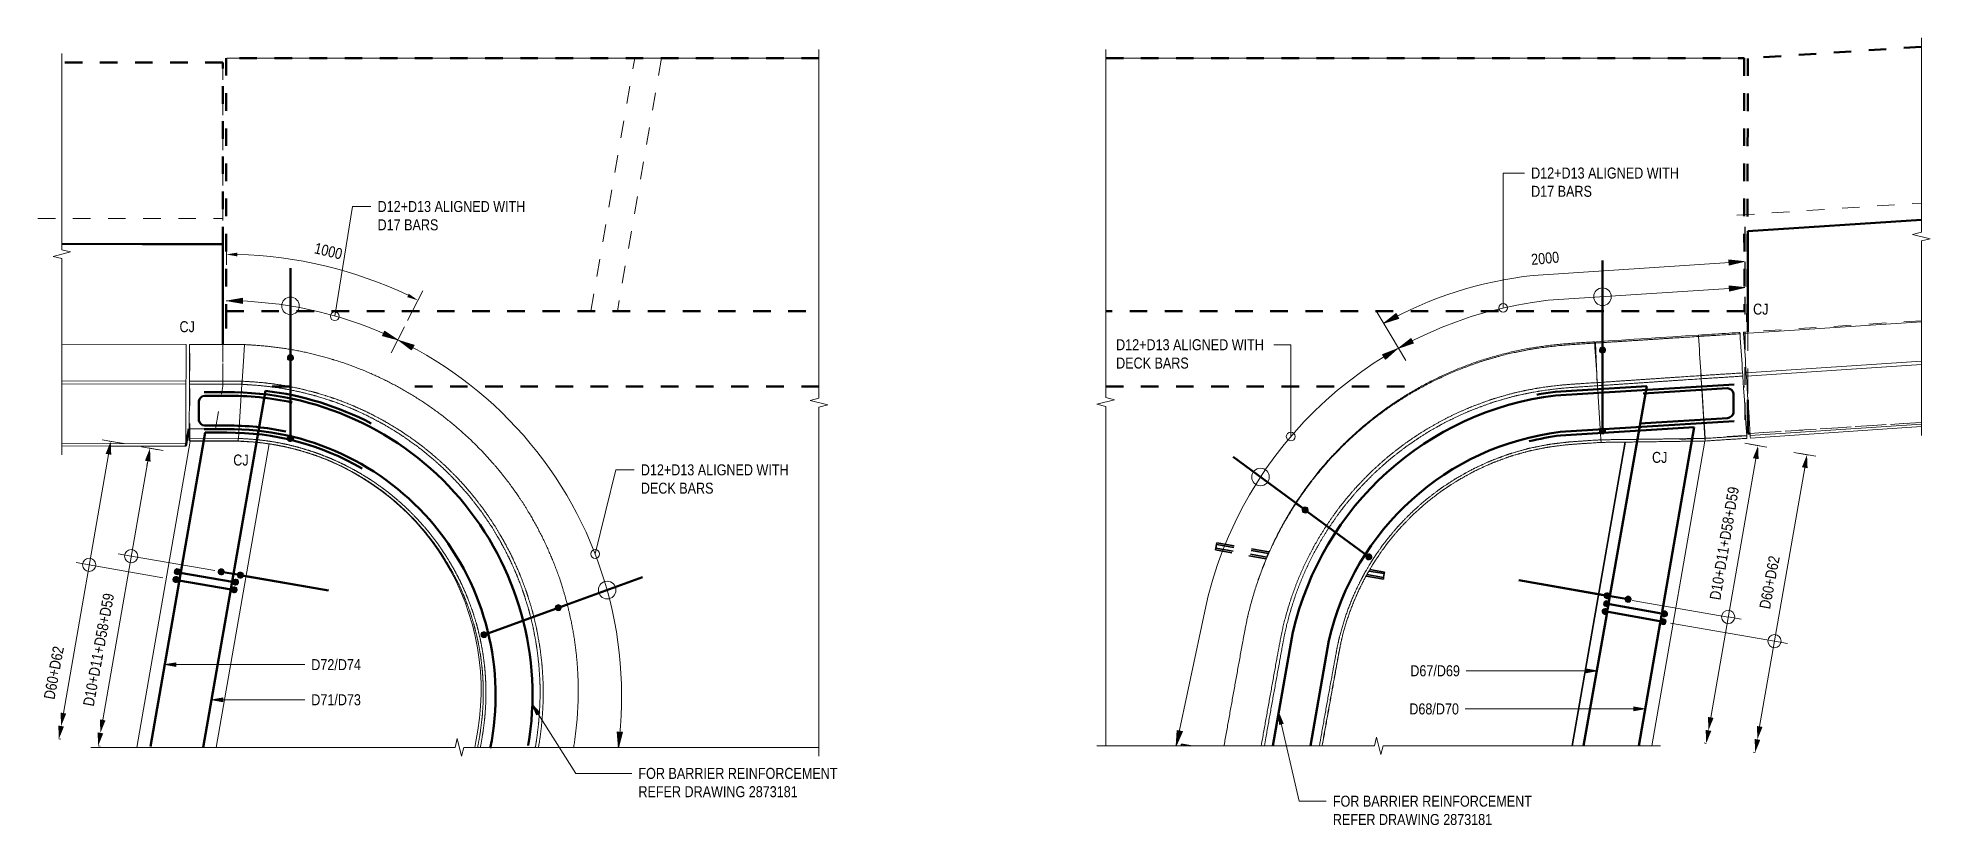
# Model space of a CAD drawing. Header units: metres. Extents: x 0 to 21, y 3 to 546.
# Drawn here: x 0.92 to 11.69, y 541.69 to 546.17 of the extents above; entities outside this region: 3.
import ezdxf

# ---------------------------------------------------------------- set-up
doc = ezdxf.new("R2010")
doc.units = ezdxf.units.M
for name, pattern in [('JacobsDash', [0.0045, 0.003, -0.0015]), ('JacobsDoubleCenter', [0.0255, 0.015, -0.0015, 0.003, -0.0015, 0.003, -0.0015]), ('JacobsGridLine', [0.0145, 0.01, -0.001, 0.0025, -0.001])]:
    doc.linetypes.add(name, pattern=pattern)
doc.layers.get('Defpoints').update_dxf_attribs({"color": 41})
for name, color, linetype, lineweight in [('A-ANNO-DIMS', 7, 'Continuous', 9), ('A-ANNO-NOTE', 7, 'Continuous', 9), ('A-DETL', 7, 'Continuous', 13), ('A-DETL-GENF', 7, 'Continuous', 9), ('A-FLOR', 7, 'Continuous', 50), ('A-FLOR-HDLN', 7, 'JacobsDash', 18), ('A-GENM', 7, 'Continuous', 35), ('A-WALL', 7, 'Continuous', 50), ('G-ANNO-TEXT', 7, 'Continuous', 9), ('S-BEAM', 7, 'Continuous', 50), ('S-BEAM-HDLN', 7, 'JacobsDash', 18), ('S-GRID', 7, 'Continuous', 9)]:
    doc.layers.add(name, color=color, linetype=linetype, lineweight=lineweight)
doc.styles.add('Arial Narrow', font='ARIALN.TTF', dxfattribs={"height": 0.0035})
doc.styles.add('Arial Narrow_1', font='ARIALN.TTF', dxfattribs={"height": 0.005})
doc.styles.add('Arial Narrow_2', font='ARIALN.TTF', dxfattribs={"height": 0.0625})
doc.dimstyles.new('Dimension_Angle_T___º__', dxfattribs={"dimscale": 0.3048, "dimtxt": 0.063964, "dimasz": 0.205052, "dimexe": 0.19685, "dimexo": 0.131234, "dimgap": 0.164042, "dimtad": 1, "dimdec": 3, "dimlfac": 1000, "dimrnd": 0.001, "dimzin": 0, "dimdsep": 46, "dimtxsty": 'Arial Narrow_2', "dimsah": 1, "dimcen": 0.09, "dimadec": 0, "dimazin": 0, "dimtfac": 1, "dimtdec": 4, "dimtix": 1, "dimtmove": 0, "dimatfit": 3, "dimfxl": 1, "dimtvp": 1, "dimtolj": 1, "dimtzin": 0, "dimlwd": 18, "dimlwe": 18, "dimarcsym": 2})

msp = doc.modelspace()

# ---------------------------------------------------------------- texts
at = {"layer": 'G-ANNO-TEXT', "insert": (0.2337027, 2.6613304), "char_height": 0.0035, "attachment_point": 1, "style": 'Arial Narrow', "bg_fill": 3, "box_fill_scale": 1, "bg_fill_color": 256, "bg_fill_true_color": 13158600, "bg_fill_transparency": 0}
msp.add_mtext('1.', dxfattribs=at)

# ---------------------------------------------------------------- blocks, each defined once
blk = doc.blocks.new('North_Wall - North_Wall-6845343-DRG-2873136 - DETAIL A')
at = {"layer": 'A-WALL', "lineweight": 13}
for p, q in [((-1136.332, 542.13), (-1136.028, 543.873)), ((-1136.013, 543.873), (-1136.028, 543.873)), ((-1135.74, 543.872), (-1136.013, 543.873)), ((-1135.579, 543.857), (-1135.88, 542.13)), ((-1135.579, 543.857), (-1135.88, 542.13))]:
    blk.add_line(p, q, dxfattribs=at)
at = {"layer": 'A-WALL', "lineweight": 13, "flags": 128}
for points in [[(-1135.594, 543.859), (-1135.667, 543.867), (-1135.74, 543.872)], [(-1135.594, 543.859), (-1135.587, 543.858), (-1135.579, 543.857)]]:
    blk.add_lwpolyline(points, dxfattribs=at)
blk = doc.blocks.new('03_SFR_ACS_Abutment_BR08_Retaining wall CS - ABUTMENT EAST_BR8_1-7988247-DRG-2873136 - DETAIL A')
at = {"layer": 'S-BEAM', "color": 252, "linetype": 'JacobsDash', "true_color": 0x888888}
for p, q in [((-1135.842, 546.029), (-1136.759, 546.029)), ((-1135.842, 544.994), (-1135.842, 546.029))]:
    blk.add_line(p, q, dxfattribs=at)
at = {"layer": 'S-BEAM-HDLN', "color": 252, "true_color": 0x888888}
for p, q in [((-1135.842, 546.029), (-1135.842, 544.994)), ((-1135.842, 544.994), (-1135.842, 544.993)), ((-1135.842, 544.993), (-1135.842, 544.423)), ((-1135.842, 544.423), (-1135.842, 544.254))]:
    blk.add_line(p, q, dxfattribs=at)
blk = doc.blocks.new('B_Det_Reinf_Bar Section_2D - Reo Dot_Scale 25_Cog End-6466701-DRG-2873136 - DETAIL A')
at = {"layer": 'A-DETL-GENF'}
blk.add_hatch(color=256, dxfattribs=at).paths.add_polyline_path([(-1135.459, 543.87), (-1135.454, 543.871), (-1135.449, 543.873), (-1135.446, 543.874), (-1135.443, 543.878), (-1135.441, 543.882), (-1135.44, 543.886), (-1135.44, 543.891), (-1135.442, 543.895), (-1135.444, 543.899), (-1135.447, 543.902), (-1135.452, 543.904), (-1135.456, 543.905), (-1135.461, 543.905), (-1135.465, 543.904), (-1135.469, 543.901), (-1135.472, 543.897), (-1135.474, 543.894), (-1135.475, 543.889), (-1135.475, 543.885), (-1135.473, 543.88), (-1135.471, 543.877), (-1135.468, 543.874), (-1135.463, 543.871)])
for start, end in [(25.0533, 205.0533), (205.0533, 25.0533)]:
    blk.add_arc((-1135.457, 543.888), 0.0175, start, end, dxfattribs=at)
blk = doc.blocks.new('B_Det_Reinf_Bar Section_2D - Reo Dot_Scale 25_Cog End-V1-DRG-2873136 - DETAIL A')
at = {"layer": 'A-DETL-GENF'}
blk.add_hatch(color=256, dxfattribs=at).paths.add_polyline_path([(-1134.355, 542.753), (-1134.35, 542.754), (-1134.346, 542.756), (-1134.342, 542.758), (-1134.34, 542.762), (-1134.338, 542.766), (-1134.337, 542.771), (-1134.338, 542.775), (-1134.34, 542.78), (-1134.342, 542.783), (-1134.346, 542.786), (-1134.35, 542.788), (-1134.355, 542.788), (-1134.359, 542.788), (-1134.364, 542.786), (-1134.367, 542.783), (-1134.37, 542.779), (-1134.372, 542.775), (-1134.372, 542.771), (-1134.372, 542.766), (-1134.37, 542.762), (-1134.367, 542.758), (-1134.364, 542.756), (-1134.359, 542.754)])
for start, end in [(135.0533, 315.0533), (315.0533, 135.0533)]:
    blk.add_arc((-1134.355, 542.771), 0.0175, start, end, dxfattribs=at)
blk = doc.blocks.new('CS_DET_Rebar Tagging1 - Scale 50-7577140-DRG-2873136 - DETAIL A')
at = {"layer": 'A-DETL-GENF', "lineweight": 13}
blk.add_line((-1135.457, 544.643), (-1135.457, 544.683), dxfattribs=at)
blk.add_circle((-1135.457, 544.643), 0.05, dxfattribs=at)
blk = doc.blocks.new('T2DExtentArrowReinf1 - Extent-7577208-DRG-2873136 - DETAIL A')
at = {"layer": 'A-DETL-GENF'}
for p, q in [((-1136.267, 543.835), (-1136.181, 543.82)), ((-1136.27, 543.759), (-1136.526, 542.286)), ((-1136.364, 543.219), (-1135.887, 543.136)), ((-1136.541, 542.137), (-1136.552, 542.139))]:
    blk.add_line(p, q, dxfattribs=at)
blk = doc.blocks.new('T2DExtentArrowReinf1 - Extent-7577202-DRG-2873136 - DETAIL A')
at = {"layer": 'A-DETL-GENF'}
for p, q in [((-1136.49, 543.874), (-1136.404, 543.859)), ((-1136.493, 543.798), (-1136.75, 542.325)), ((-1136.603, 543.169), (-1136.183, 543.096)), ((-1136.765, 542.176), (-1136.776, 542.178))]:
    blk.add_line(p, q, dxfattribs=at)
blk = doc.blocks.new('CS_DET_BreakLine_ViewScale - Std Break-7449553-DRG-2873136 - DETAIL A')
at = {"layer": 'A-DETL-GENF'}
for p, q in [((-1134.52, 542.13), (-1136.593, 542.13)), ((-1134.508, 542.18), (-1134.52, 542.13)), ((-1134.483, 542.08), (-1134.508, 542.18)), ((-1134.47, 542.13), (-1134.483, 542.08)), ((-1132.448, 542.13), (-1134.47, 542.13))]:
    blk.add_line(p, q, dxfattribs=at)
blk = doc.blocks.new('CS_DET_BreakLine_ViewScale - Std Break-7449554-DRG-2873136 - DETAIL A')
at = {"layer": 'A-DETL-GENF'}
for p, q in [((-1132.448, 546.103), (-1132.448, 544.117)), ((-1132.448, 544.117), (-1132.498, 544.104)), ((-1132.498, 544.104), (-1132.398, 544.079)), ((-1132.398, 544.079), (-1132.448, 544.067)), ((-1132.448, 544.067), (-1132.448, 542.08))]:
    blk.add_line(p, q, dxfattribs=at)
blk = doc.blocks.new('B_Det_Reinf_Bar Section_2D - Reo Dot_Scale 25_Cog End-2355448-DRG-2873136 - DETAIL A')
at = {"layer": 'A-DETL-GENF'}
blk.add_hatch(color=256, dxfattribs=at).paths.add_polyline_path([(-1135.77, 543.054), (-1135.765, 543.054), (-1135.761, 543.056), (-1135.758, 543.059), (-1135.755, 543.062), (-1135.753, 543.067), (-1135.753, 543.071), (-1135.753, 543.076), (-1135.755, 543.08), (-1135.758, 543.084), (-1135.761, 543.086), (-1135.766, 543.088), (-1135.77, 543.089), (-1135.775, 543.088), (-1135.779, 543.086), (-1135.782, 543.084), (-1135.785, 543.08), (-1135.787, 543.076), (-1135.788, 543.071), (-1135.787, 543.067), (-1135.785, 543.062), (-1135.782, 543.059), (-1135.779, 543.056), (-1135.774, 543.054)])
for start, end in [(75.1169, 255.1169), (255.1169, 75.1169)]:
    blk.add_arc((-1135.77, 543.071), 0.0175, start, end, dxfattribs=at)
blk = doc.blocks.new('CS_DET_BreakLine_ViewScale - Std Break-8193282-DRG-2873136 - DETAIL A')
at = {"layer": 'A-DETL-GENF'}
for p, q in [((-1136.759, 544.962), (-1136.759, 546.079)), ((-1136.809, 544.925), (-1136.709, 544.95)), ((-1136.759, 544.912), (-1136.809, 544.925)), ((-1136.709, 544.95), (-1136.759, 544.962)), ((-1136.759, 543.796), (-1136.759, 544.912))]:
    blk.add_line(p, q, dxfattribs=at)
blk = doc.blocks.new('Walls 2 - Walls 2-6845191-DRG-2873136 - DETAIL B')
at = {"layer": 'A-WALL', "lineweight": 13}
for p, q in [((-1106.026, 542.139), (-1105.724, 543.868)), ((-1106.023, 542.139), (-1105.721, 543.868)), ((-1105.721, 543.868), (-1105.724, 543.868)), ((-1105.706, 543.868), (-1105.721, 543.868)), ((-1105.284, 543.874), (-1105.706, 543.868)), ((-1105.269, 543.874), (-1105.571, 542.139)), ((-1105.269, 543.874), (-1105.284, 543.874))]:
    blk.add_line(p, q, dxfattribs=at)
blk = doc.blocks.new('11_GEN_BR08_Utilities_Support - 11_GEN_8x100 COMMS-9336096-DRG-2873136 - DETAIL B')
at = {"layer": 'A-GENM', "color": 11, "linetype": 'JacobsDoubleCenter', "true_color": 0xff8888}
for p, q in [((-1108.249, 542.139), (-1108.248, 542.148)), ((-1108.248, 542.148), (-1108.197, 542.139))]:
    blk.add_line(p, q, dxfattribs=at)
blk = doc.blocks.new('11_GEN_BR08_Utilities_Support - 11_GEN_8x100 COMMS-9336121-DRG-2873136 - DETAIL B')
at = {"layer": 'A-GENM', "color": 11, "linetype": 'JacobsDoubleCenter', "true_color": 0xff8888}
for p, q in [((-1108.053, 543.264), (-1108.05, 543.285)), ((-1108.05, 543.285), (-1108.048, 543.295)), ((-1108.05, 543.285), (-1107.754, 543.234)), ((-1108.048, 543.295), (-1107.75, 543.243)), ((-1108.055, 543.254), (-1108.053, 543.264)), ((-1107.766, 543.204), (-1108.055, 543.254)), ((-1108.053, 543.264), (-1107.762, 543.213)), ((-1107.099, 543.088), (-1107.198, 543.105)), ((-1107.193, 543.114), (-1107.098, 543.097)), ((-1107.182, 543.134), (-1107.094, 543.119)), ((-1107.176, 543.143), (-1107.092, 543.128)), ((-1107.098, 543.097), (-1107.099, 543.088)), ((-1107.094, 543.119), (-1107.098, 543.097)), ((-1107.092, 543.128), (-1107.094, 543.119))]:
    blk.add_line(p, q, dxfattribs=at)
blk.add_arc((-1107.751, 543.222), 0.008, 127.1013, 187.6614, dxfattribs=at)
blk = doc.blocks.new('Generic Models 1 - Generic Models 1-7441683-DRG-2873136 - DETAIL B')
at = {"layer": 'S-BEAM'}
for p, q in [((-1105.024, 545.068), (-1104.036, 545.132)), ((-1105.024, 545.068), (-1105.024, 544.495)), ((-1105.024, 544.108), (-1105.024, 543.916)), ((-1105.011, 543.917), (-1105.024, 543.916)), ((-1105.024, 543.916), (-1105.011, 543.917)), ((-1105.024, 543.916), (-1105.024, 543.916))]:
    blk.add_line(p, q, dxfattribs=at)
at = {"layer": 'S-BEAM-HDLN'}
for p, q in [((-1105.024, 544.495), (-1105.024, 544.487)), ((-1105.024, 544.487), (-1105.024, 544.262)), ((-1105.024, 544.262), (-1105.024, 544.244)), ((-1105.024, 544.244), (-1105.024, 544.109)), ((-1104.036, 543.98), (-1105.011, 543.917)), ((-1105.011, 543.917), (-1104.036, 543.98))]:
    blk.add_line(p, q, dxfattribs=at)
blk = doc.blocks.new('T2DExtentArrowReinf1 - Extent-7587814-DRG-2873136 - DETAIL B')
at = {"layer": 'A-DETL-GENF'}
for p, q in [((-1104.956, 543.846), (-1105.042, 543.861)), ((-1104.979, 543.773), (-1105.235, 542.301)), ((-1105.136, 542.872), (-1105.682, 542.967)), ((-1105.272, 542.155), (-1105.261, 542.153))]:
    blk.add_line(p, q, dxfattribs=at)
blk = doc.blocks.new('T2DExtentArrowReinf1 - Extent-7587813-DRG-2873136 - DETAIL B')
at = {"layer": 'A-DETL-GENF'}
for p, q in [((-1104.677, 543.794), (-1104.763, 543.809)), ((-1104.7, 543.722), (-1104.957, 542.249)), ((-1104.872, 542.735), (-1105.465, 542.838)), ((-1104.993, 542.103), (-1104.982, 542.101))]:
    blk.add_line(p, q, dxfattribs=at)
blk = doc.blocks.new('B_Det_Reinf_Bar Section_2D - Reo Dot_Scale 25_Cog End-2355448-DRG-2873136 - DETAIL B')
at = {"layer": 'A-DETL-GENF'}
blk.add_hatch(color=256, dxfattribs=at).paths.add_polyline_path([(-1105.708, 542.956), (-1105.703, 542.956), (-1105.699, 542.957), (-1105.695, 542.96), (-1105.692, 542.963), (-1105.69, 542.967), (-1105.689, 542.972), (-1105.689, 542.976), (-1105.69, 542.981), (-1105.693, 542.984), (-1105.696, 542.988), (-1105.7, 542.99), (-1105.705, 542.991), (-1105.709, 542.99), (-1105.714, 542.989), (-1105.717, 542.987), (-1105.72, 542.983), (-1105.723, 542.979), (-1105.724, 542.975), (-1105.723, 542.97), (-1105.722, 542.966), (-1105.72, 542.962), (-1105.716, 542.959), (-1105.712, 542.957)])
for start, end in [(54.9467, 234.9467), (234.9467, 54.9467)]:
    blk.add_arc((-1105.706, 542.973), 0.0175, start, end, dxfattribs=at)
blk = doc.blocks.new('CS_DET_Rebar Tagging1 - Scale 50-7587835-DRG-2873136 - DETAIL B')
at = {"layer": 'A-DETL-GENF', "lineweight": 13}
blk.add_line((-1107.799, 543.669), (-1107.83, 543.694), dxfattribs=at)
blk.add_circle((-1107.799, 543.669), 0.05, dxfattribs=at)
blk = doc.blocks.new('CS_DET_BreakLine_ViewScale - Std Break-7449568-DRG-2873136 - DETAIL B')
at = {"layer": 'A-DETL-GENF'}
for p, q in [((-1108.68, 544.121), (-1108.68, 546.103)), ((-1108.73, 544.084), (-1108.63, 544.109)), ((-1108.68, 544.071), (-1108.73, 544.084)), ((-1108.63, 544.109), (-1108.68, 544.121)), ((-1108.68, 542.139), (-1108.68, 544.071))]:
    blk.add_line(p, q, dxfattribs=at)
blk = doc.blocks.new('CS_DET_BreakLine_ViewScale - Std Break-7449569-DRG-2873136 - DETAIL B')
at = {"layer": 'A-DETL-GENF'}
for p, q in [((-1107.15, 542.139), (-1108.73, 542.139)), ((-1107.138, 542.189), (-1107.15, 542.139)), ((-1107.113, 542.089), (-1107.138, 542.189)), ((-1107.1, 542.139), (-1107.113, 542.089)), ((-1105.521, 542.139), (-1107.1, 542.139))]:
    blk.add_line(p, q, dxfattribs=at)
blk = doc.blocks.new('B_Det_Reinf_Bar Section_2D - Reo Dot_Scale 25_Cog End-V2-DRG-2873136 - DETAIL B')
at = {"layer": 'A-DETL-GENF'}
blk.add_hatch(color=256, dxfattribs=at).paths.add_polyline_path([(-1105.828, 542.931), (-1105.824, 542.931), (-1105.819, 542.933), (-1105.816, 542.936), (-1105.813, 542.939), (-1105.811, 542.944), (-1105.811, 542.948), (-1105.812, 542.954), (-1105.813, 542.957), (-1105.816, 542.961), (-1105.819, 542.963), (-1105.824, 542.965), (-1105.828, 542.966), (-1105.833, 542.965), (-1105.837, 542.963), (-1105.841, 542.961), (-1105.843, 542.957), (-1105.845, 542.953), (-1105.846, 542.948), (-1105.845, 542.944), (-1105.843, 542.939), (-1105.841, 542.936), (-1105.837, 542.933), (-1105.832, 542.931)])
for start, end in [(75, 255), (255, 75)]:
    blk.add_arc((-1105.828, 542.948), 0.0175, start, end, dxfattribs=at)
blk = doc.blocks.new('B_Det_Reinf_Bar Section_2D - Reo Dot_Scale 25_Cog End-V3-DRG-2873136 - DETAIL B')
at = {"layer": 'A-DETL-GENF'}
blk.add_hatch(color=256, dxfattribs=at).paths.add_polyline_path([(-1105.836, 542.886), (-1105.831, 542.887), (-1105.827, 542.889), (-1105.824, 542.892), (-1105.821, 542.895), (-1105.819, 542.899), (-1105.818, 542.904), (-1105.819, 542.908), (-1105.821, 542.913), (-1105.824, 542.916), (-1105.827, 542.919), (-1105.832, 542.921), (-1105.836, 542.921), (-1105.841, 542.921), (-1105.845, 542.919), (-1105.848, 542.916), (-1105.851, 542.913), (-1105.853, 542.908), (-1105.853, 542.904), (-1105.853, 542.899), (-1105.851, 542.895), (-1105.848, 542.892), (-1105.845, 542.889), (-1105.841, 542.887)])
for start, end in [(75, 255), (255, 75)]:
    blk.add_arc((-1105.836, 542.904), 0.0175, start, end, dxfattribs=at)
blk = doc.blocks.new('CS_DET_BreakLine_ViewScale - Std Break-8192793-DRG-2873136 - DETAIL B')
at = {"layer": 'A-DETL-GENF'}
for p, q in [((-1104.036, 546.169), (-1104.036, 545.063)), ((-1104.036, 545.063), (-1104.086, 545.05)), ((-1104.086, 545.05), (-1103.986, 545.025)), ((-1103.986, 545.025), (-1104.036, 545.013)), ((-1104.036, 545.013), (-1104.036, 543.906))]:
    blk.add_line(p, q, dxfattribs=at)
blk = doc.blocks.new('CS_Arrowhead - CS_Arrowhead-6323874-DRG-2873136 - DETAIL A')
at = {"layer": 'A-ANNO-NOTE'}
blk.add_hatch(color=256, dxfattribs=at).paths.add_polyline_path([(-1133.566, 542.216), (-1133.59, 542.13), (-1133.596, 542.219)])
at = {"layer": 'A-ANNO-NOTE', "lineweight": 13}
for p, q in [((-1133.566, 542.216), (-1133.596, 542.219)), ((-1133.596, 542.219), (-1133.59, 542.13)), ((-1133.59, 542.13), (-1133.566, 542.216))]:
    blk.add_line(p, q, dxfattribs=at)
blk = doc.blocks.new('CS_Arrowhead - CS_Arrowhead-2458042-DRG-2873136 - DETAIL A')
at = {"layer": 'A-ANNO-NOTE'}
blk.add_hatch(color=256, dxfattribs=at).paths.add_polyline_path([(-1134.753, 544.42), (-1134.767, 544.393), (-1134.838, 544.446)])
at = {"layer": 'A-ANNO-NOTE', "lineweight": 13}
for p, q in [((-1134.753, 544.42), (-1134.838, 544.446)), ((-1134.838, 544.446), (-1134.767, 544.393)), ((-1134.767, 544.393), (-1134.753, 544.42))]:
    blk.add_line(p, q, dxfattribs=at)
blk = doc.blocks.new('DIMBLOCK1-DRG-2873136 - DETAIL A')
at = {"layer": 'A-ANNO-DIMS', "color": 0, "lineweight": 18, "transparency": 16777216}
for p, q in [((1.99, 545.016), (1.99, 544.876)), ((3.022, 544.559), (3.108, 544.729))]:
    blk.add_line(p, q, dxfattribs=at)
blk.add_arc((1.99, 542.527), 2.41, 64.5675, 88.5138, dxfattribs=at)
at = {"layer": 'A-ANNO-DIMS', "color": 0, "transparency": 16777216}
for points in [[(2.052, 544.925), (2.052, 544.946), (1.99, 544.936)], [(3.029, 544.712), (3.02, 544.693), (3.081, 544.675)]]:
    blk.add_solid(points, dxfattribs=at)
at = {"layer": 'Defpoints', "color": 0, "transparency": 16777216}
for p in [(1.99, 545.056), (2.732, 544.819), (3.004, 544.523), (1.99, 542.527)]:
    blk.add_point(p, dxfattribs=at)
at = {"layer": 'A-ANNO-DIMS', "color": 0, "lineweight": 18, "transparency": 16777216, "insert": (2.571, 544.955), "char_height": 0.0625, "width": 0.19007, "attachment_point": 5, "rotation": 346.5407, "style": 'Arial Narrow_2'}
blk.add_mtext('\\A1;1000\u200d', dxfattribs=at)
blk = doc.blocks.new('CS_Arrowhead - CS_Arrowhead-2458042-DRG-2873136 - DETAIL B')
at = {"layer": 'A-ANNO-NOTE'}
blk.add_hatch(color=256, dxfattribs=at).paths.add_polyline_path([(-1108.274, 542.227), (-1108.244, 542.22), (-1108.279, 542.139)])
at = {"layer": 'A-ANNO-NOTE', "lineweight": 13}
for p, q in [((-1108.274, 542.227), (-1108.279, 542.139)), ((-1108.279, 542.139), (-1108.244, 542.22)), ((-1108.244, 542.22), (-1108.274, 542.227))]:
    blk.add_line(p, q, dxfattribs=at)
blk = doc.blocks.new('CS_Arrowhead - CS_Arrowhead-6323874-DRG-2873136 - DETAIL B')
at = {"layer": 'A-ANNO-NOTE'}
blk.add_hatch(color=256, dxfattribs=at).paths.add_polyline_path([(-1105.13, 544.758), (-1105.042, 544.748), (-1105.128, 544.727)])
at = {"layer": 'A-ANNO-NOTE', "lineweight": 13}
for p, q in [((-1105.13, 544.758), (-1105.128, 544.727)), ((-1105.042, 544.748), (-1105.13, 544.758)), ((-1105.128, 544.727), (-1105.042, 544.748))]:
    blk.add_line(p, q, dxfattribs=at)

# ---------------------------------------------------------------- hatches: boundary and pattern name
at = {"layer": 'A-ANNO-NOTE', "lineweight": 5}
for points in [[(1.3347517, 543.7954324), (1.3316157, 543.8721085), (1.302734, 543.8010106)], [(1.55848, 543.7564537), (1.555344, 543.8331298), (1.5264623, 543.7620319)], [(10.7148993, 543.7706432), (10.7117633, 543.8473193), (10.6828816, 543.7762214)], [(10.9936164, 543.7192652), (10.9904794, 543.7959413), (10.9615986, 543.724843)], [(1.0492716, 542.2515201), (1.0781533, 542.322618), (1.0461356, 542.3281962)], [(10.4294201, 542.2267308), (10.4583017, 542.2978287), (10.426284, 542.3034069)], [(1.0363987, 542.1776331), (1.0652804, 542.248731), (1.0332627, 542.2543092)], [(1.260127, 542.1386544), (1.2890087, 542.2097523), (1.256991, 542.2153305)], [(1.2729999, 542.2125414), (1.3018816, 542.2836393), (1.2698638, 542.2892176)], [(10.4165473, 542.1528438), (10.4454289, 542.2239417), (10.4134112, 542.2295199), (10.414823, 542.1950021)], [(10.7081571, 542.175349), (10.7370379, 542.2464473), (10.7050201, 542.2520251)], [(10.6952853, 542.1014618), (10.724166, 542.1725601), (10.6921483, 542.1781379)]]:
    msp.add_hatch(color=256, dxfattribs=at).paths.add_polyline_path(points)
at = {"layer": 'G-ANNO-TEXT'}
for points in [[(1.6397072, 542.6010611), (1.7022072, 542.5900406), (1.7022072, 542.6120815)], [(9.7946928, 542.5660912), (9.7321928, 542.5771116), (9.7321928, 542.5550707)], [(1.9070388, 542.4010611), (1.9695388, 542.3900406), (1.9695388, 542.4120815)], [(3.7316708, 542.3732696), (3.755863, 542.3145973), (3.7744712, 542.3264099)], [(7.9829084, 542.3243823), (7.9861789, 542.2610024), (8.0076589, 542.2659433)], [(10.0666155, 542.3490652), (10.0041155, 542.3600857), (10.0041155, 542.3380448)]]:
    msp.add_hatch(color=256, dxfattribs=at).paths.add_polyline_path(points)

# ---------------------------------------------------------------- linework, layer by layer
at = {"layer": 'A-ANNO-NOTE'}
for p, q in [((1.2823577, 543.8806904), (1.3808737, 543.8635266)), ((1.506086, 543.8417117), (1.604602, 543.824548)), ((10.7610213, 543.8387375), (10.6625053, 543.8559012)), ((1.3187429, 543.7982215), (1.3144519, 543.7735925)), ((1.5424712, 543.7592428), (1.5381802, 543.7346138)), ((10.6988905, 543.7734323), (10.6945995, 543.7488033)), ((11.0397375, 543.78736), (10.9412212, 543.8045225)), ((10.9776075, 543.7220541), (10.9733169, 543.697425)), ((1.2088932, 543.1691138), (1.1350061, 543.1819866)), ((1.4480688, 543.2187995), (1.3741818, 543.2316724)), ((10.5421349, 542.8722855), (10.6160219, 542.8594127)), ((10.8058954, 542.7349846), (10.8797826, 542.7221128))]:
    msp.add_line(p, q, dxfattribs=at)
for centre in [(1.2091305, 543.1690724), (1.2091305, 543.1690724), (1.4483062, 543.2187582), (1.4483062, 543.2187582), (10.5418975, 542.8723268), (10.5418975, 542.8723268), (10.8056581, 542.735026), (10.8056581, 542.735026)]:
    msp.add_circle(centre, 0.0375, dxfattribs=at)
at = {"layer": 'A-DETL', "linetype": 'JacobsDash', "lineweight": 25}
for p, q in [((10.635809, 545.0937216), (10.635809, 543.9137216)), ((1.7828098, 543.8736653), (1.7828098, 544.4229339))]:
    msp.add_line(p, q, dxfattribs=at)
at = {"layer": 'A-DETL'}
for p, q in [((9.4319069, 544.816729), (10.5516867, 544.8898693)), ((9.5160291, 544.6747837), (10.635809, 544.7479241)), ((8.5380226, 544.6152617), (8.6221449, 544.4733165)), ((3.0036538, 544.523455), (2.9289541, 544.3763328)), ((8.6221449, 544.4733165), (8.7062671, 544.3313712)), ((7.560814, 542.9045698), (7.3982627, 542.1387498)), ((4.3075789, 542.1302341), (4.1425789, 542.1302341))]:
    msp.add_line(p, q, dxfattribs=at)
at = {"layer": 'A-DETL', "lineweight": 50}
for p, q in [((9.826148, 544.9016285), (9.826148, 544.3916285)), ((2.3545684, 544.857852), (2.3545684, 544.347852)), ((2.3545684, 544.397852), (2.3545684, 544.3652196)), ((9.826148, 544.4416285), (9.826148, 544.4089961)), ((9.826148, 544.374261), (9.826148, 543.9316285)), ((2.3545684, 544.3304845), (2.3545684, 543.887852)), ((1.8588372, 542.1302341), (2.2124131, 544.1596763)), ((9.5578533, 544.153748), (10.0791761, 544.1857746)), ((10.0791761, 544.1857746), (9.8628915, 542.9591632)), ((1.8698307, 543.9215784), (1.5585201, 542.1347289)), ((1.9920672, 543.9215784), (1.8698307, 543.9215784)), ((9.5866256, 543.9054402), (10.3480189, 543.9522151)), ((10.3480189, 543.9522151), (10.1649587, 542.901409)), ((7.7222501, 543.784386), (8.1326792, 543.4816518)), ((8.0843934, 543.5172676), (8.1187025, 543.4919611)), ((8.146656, 543.4713425), (8.4948225, 543.2145335)), ((1.7194938, 543.0801553), (2.0170328, 543.0283171)), ((1.7272175, 543.1244875), (2.0247565, 543.0726493)), ((2.0527134, 543.1134564), (1.9613475, 543.1293745)), ((2.5722548, 543.0229402), (2.0698231, 543.1104755)), ((2.4637792, 543.0418392), (2.0871027, 543.107465)), ((4.359395, 543.0990771), (3.8801517, 542.9246468)), ((9.3500343, 543.0819949), (9.8522862, 542.9934344)), ((9.4691729, 543.0617538), (9.8353467, 542.9971874)), ((9.8695541, 542.9911558), (9.9714249, 542.9731932)), ((3.8638316, 542.9187068), (3.4572901, 542.7707378)), ((3.9365333, 542.945168), (3.8964719, 542.9305869)), ((9.8505039, 542.8889099), (9.7182304, 542.1387498)), ((9.8583181, 542.9332263), (9.8550773, 542.9148469)), ((9.8586514, 542.9006633), (10.1531801, 542.8487299)), ((9.8664656, 542.9449796), (10.1609943, 542.8930463)), ((10.1541451, 542.8393363), (10.0320964, 542.1387498)), ((10.1618932, 542.8838121), (10.157266, 542.8572509))]:
    msp.add_line(p, q, dxfattribs=at)
at = {"layer": 'A-DETL', "color": 252, "lineweight": 50, "true_color": 0x888888}
for p, q in [((1.9894746, 544.1515638), (1.8644746, 544.1515638)), ((1.9895835, 544.1315638), (1.8662182, 544.1315638)), ((9.5590796, 544.1337856), (10.575809, 544.1962468)), ((10.0583532, 544.1452002), (10.5382052, 544.1746792)), ((10.5716135, 544.1446792), (10.5716135, 544.0346937)), ((1.8328098, 544.1015638), (1.8328098, 543.9915784)), ((1.9919595, 543.9415784), (1.8644746, 543.9415784)), ((1.9918525, 543.9615784), (1.8662182, 543.9615784)), ((9.5847846, 543.9253648), (10.575809, 543.9862468)), ((10.039146, 543.9740348), (10.5382052, 544.0046937)), ((8.0636244, 542.7858451), (7.949524, 542.1387498)), ((8.2682663, 542.7387105), (8.1624771, 542.1387498))]:
    msp.add_line(p, q, dxfattribs=at)
at = {"layer": 'A-DETL', "color": 7, "lineweight": 9, "true_color": 0xffffff, "flags": 128}
msp.add_lwpolyline([(2.0589916, 543.874033), (2.1263218, 543.8696323), (2.192672, 543.8632602), (2.2592886, 543.8537641), (2.3241532, 543.8413371), (2.3909415, 543.8249738), (2.4563633, 543.8055142), (2.5178461, 543.7842569), (2.5781466, 543.7603998), (2.6422831, 543.7312121), (2.7043878, 543.6989181), (2.7596638, 543.6668049), (2.8132751, 543.6326985), (2.8701173, 543.5926512), (2.9261177, 543.5486329), (2.9757053, 543.5053715), (3.0208861, 543.4624485), (3.0685104, 543.4131239), (3.1148615, 543.3600972), (3.1555555, 543.3082957), (3.193627, 543.2549197), (3.2308022, 543.1976168), (3.2650909, 543.1388963), (3.2959967, 543.0795468), (3.3239564, 543.0184193), (3.3491812, 542.9559141), (3.3716368, 542.8920443), (3.3911651, 542.8275818), (3.4068794, 542.7628838), (3.4196932, 542.6970521), (3.4295829, 542.6299879), (3.4364, 542.5637625), (3.4403276, 542.4936719), (3.440287, 542.4301989), (3.4373839, 542.3638594), (3.4314753, 542.2965662), (3.4225332, 542.2281815), (3.411501, 542.1626556), (3.4058621, 542.1298105)], dxfattribs=at)
at = {"layer": 'A-DETL'}
for centre, start, end in [((9.6787542, 542.5791098), 96.29520014, 119.20798496), ((1.9896576, 542.4212986), 352.57099538, 90), ((9.7628764, 542.4371645), 96.29520014, 168.01637138)]:
    msp.add_arc(centre, 2.2511211, start, end, dxfattribs=at)
at = {"layer": 'A-DETL', "color": 252, "lineweight": 50, "true_color": 0x888888}
for centre, radius, start, end in [((1.8709362, 544.0927078), 0.0391414, 96.92315074, 166.92315074), ((2.0082174, 542.4268027), 1.724863, 350.43551074, 90.62260538), ((2.0082174, 542.4268027), 1.704863, 77.92702923, 90.6262467), ((9.7739079, 542.3919201), 1.7550632, 97.03091496, 167.02942536), ((10.5334871, 544.1358231), 0.0391414, 13.07684926, 83.07684926), ((10.5334871, 544.0435498), 0.0391414, 276.92315074, 346.92315074), ((1.8709362, 544.0004345), 0.0391414, 193.07684926, 263.07684926), ((2.0082174, 542.4268027), 1.534863, 77.92702923, 90.6109073), ((2.0082174, 542.4268027), 1.514863, 348.55706767, 90.61492687), ((9.7739079, 542.3919201), 1.5450632, 97.03091496, 167.02942536)]:
    msp.add_arc(centre, radius, start, end, dxfattribs=at)
at = {"layer": 'A-DETL', "lineweight": 50}
for centre, radius, start, end in [((2.0082174, 542.4268027), 1.744863, 62.45532653, 83.27946031), ((9.7739079, 542.3919201), 1.7750632, 97.03091496, 100.47209632), ((2.0082174, 542.4268027), 1.494863, 59.67568374, 90.61902684), ((9.7739079, 542.3919201), 1.5250632, 97.05389838, 103.88855504)]:
    msp.add_arc(centre, radius, start, end, dxfattribs=at)
at = {"layer": 'A-FLOR', "lineweight": 13}
for p, q in [((1.9923724, 546.0534755), (5.3640898, 546.0534776)), ((6.9980155, 546.0534922), (10.6338726, 546.0534945)), ((10.6538735, 544.4948566), (10.6292303, 544.4932653)), ((11.6416108, 544.5517302), (10.6297187, 544.4856367)), ((1.0531084, 544.4258803), (1.7610487, 544.4237202)), ((1.7810495, 544.4238881), (1.7802731, 544.2154966)), ((2.0933161, 544.4229352), (1.7810495, 544.4238881)), ((2.0799332, 544.2145822), (2.089057, 544.3566262)), ((2.0893548, 544.3612634), (2.0933161, 544.4229352)), ((2.0942728, 544.4229002), (2.0937776, 544.422932)), ((9.7961584, 544.2066196), (9.7862122, 544.4315475)), ((9.786223, 544.4315979), (9.7878423, 544.4391495)), ((2.5941377, 544.3387426), (2.5935473, 544.338926)), ((10.3858836, 544.2641306), (10.3866583, 544.2463263)), ((10.3866583, 544.2463263), (10.3877603, 544.2282052)), ((11.6416108, 544.3278781), (10.6440913, 544.2611625)), ((11.6416108, 544.30968), (10.6452527, 544.2430224)), ((1.7602709, 544.2149397), (1.0531084, 544.2171477)), ((1.7602039, 544.1969664), (1.0531084, 544.1991751)), ((1.7602709, 544.2149397), (1.7602039, 544.1969664)), ((1.7802061, 544.1975283), (1.7790604, 543.8900018)), ((1.7802061, 544.1975283), (1.7802731, 544.2154966)), ((2.0787296, 544.1966174), (1.7802061, 544.1975283)), ((1.7802731, 544.2154966), (2.0790048, 544.2145851)), ((2.0590299, 543.8891475), (2.0787793, 544.1966173)), ((2.0778351, 544.1966518), (2.0790048, 544.2145849)), ((2.0799332, 544.2145822), (2.0787793, 544.1966173)), ((2.0790131, 544.214585), (2.0799332, 544.2145822)), ((2.0808564, 544.214466), (2.0797045, 544.1965317)), ((9.7960968, 544.2066156), (9.7965843, 544.1990615)), ((9.7972725, 544.1884709), (9.7961584, 544.2066196)), ((9.7966823, 544.1975431), (9.7972678, 544.1884709)), ((9.8131166, 543.9432226), (9.7972725, 544.1884706)), ((10.3877603, 544.2282052), (10.4094975, 543.8886986)), ((9.8130956, 543.9432033), (9.8121564, 543.957756)), ((9.8171192, 543.8808529), (9.8146933, 543.9184448)), ((9.817146, 543.8808529), (9.8147192, 543.9184165)), ((11.6416108, 543.9706459), (10.6668674, 543.9054387)), ((11.6416108, 543.9557944), (10.6678131, 543.8906691)), ((1.3267132, 543.8600401), (1.0531084, 543.8608937)), ((1.3206276, 543.8450591), (1.0531084, 543.8458934)), ((1.7589436, 543.8586917), (1.33211, 543.8600233)), ((1.7588877, 543.8436922), (1.3327236, 543.8450213)), ((1.7589436, 543.8586917), (1.7588877, 543.8436922)), ((1.7790045, 543.8750009), (1.779004, 543.874877)), ((1.928163, 543.8744219), (1.779004, 543.874877)), ((1.7790045, 543.8750009), (1.7790604, 543.8900018)), ((2.0570915, 543.8741524), (1.7790045, 543.8750009)), ((1.7790604, 543.8900018), (2.0580715, 543.8891505)), ((1.928163, 543.8744324), (2.0580593, 543.874036)), ((2.0571266, 543.8741528), (2.0580715, 543.889123)), ((2.0580666, 543.8741494), (2.0571622, 543.8741522)), ((2.058317, 543.8780492), (2.0580666, 543.8741494)), ((9.8181582, 543.8660887), (9.8171461, 543.8808512)), ((10.4094975, 543.8886986), (10.4105011, 543.8739338)), ((10.4105278, 543.8740585), (10.4111402, 543.876914)), ((7.8030526, 542.8622506), (7.801554, 542.8552618))]:
    msp.add_line(p, q, dxfattribs=at)
at = {"layer": 'A-FLOR', "lineweight": 13, "flags": 128}
for points in [[(9.7878423, 544.4391495), (9.8608711, 544.4438365), (9.9339021, 544.4485343), (10.0067379, 544.4532377), (10.0800702, 544.4579501), (10.1527209, 544.4626047), (10.2260597, 544.467339), (10.2989674, 544.472033), (10.3719972, 544.4767193)], [(10.3719972, 544.4767313), (10.3720596, 544.4757761), (10.372122, 544.4748209), (10.3721844, 544.4738657), (10.3722468, 544.4729105), (10.3723092, 544.4719553), (10.3723716, 544.4710001), (10.372434, 544.4700449), (10.3724964, 544.4690897)], [(10.3724972, 544.4690777), (10.3741128, 544.4443423), (10.3757292, 544.4195949), (10.3773456, 544.3948476), (10.378962, 544.3701002), (10.3805785, 544.3453528), (10.3821949, 544.3206054), (10.3838113, 544.295858), (10.3854277, 544.2711107), (10.3870441, 544.2463633)], [(10.608497, 544.4919429), (10.6054415, 544.4917446), (10.602386, 544.4915464)], [(10.6090008, 544.4842289), (10.6089378, 544.4851931), (10.6088749, 544.4861574), (10.6088119, 544.4871216), (10.6087489, 544.4880859), (10.6086859, 544.4890501), (10.6086229, 544.4900144), (10.60856, 544.4909786), (10.608497, 544.4919429)], [(10.6235485, 544.2615033), (10.6219321, 544.2862506), (10.6203157, 544.3109979), (10.6186993, 544.3357452), (10.6170829, 544.3604924), (10.6154665, 544.3852397), (10.6138501, 544.409987), (10.6122336, 544.4347343), (10.6106172, 544.4594816), (10.6090008, 544.4842289)], [(10.6297187, 544.4856367), (10.6296576, 544.4865908), (10.6295966, 544.4875448), (10.6295355, 544.4884986), (10.6294744, 544.4894522), (10.6294134, 544.4904057), (10.6293523, 544.4913591), (10.6292913, 544.4923123), (10.6292303, 544.4932653)], [(10.6440913, 544.2611625), (10.6424941, 544.286108), (10.6408969, 544.3110526), (10.6392998, 544.3359961), (10.6377028, 544.3609387), (10.6361059, 544.3858803), (10.634509, 544.4108209), (10.6329122, 544.4357605), (10.6313154, 544.4606991), (10.6297187, 544.4856367)], [(1.7610487, 544.4237202), (1.7609623, 544.4005225), (1.7608759, 544.3773249), (1.7607894, 544.3541271), (1.760703, 544.3309293), (1.7606166, 544.3077315), (1.7605302, 544.2845336), (1.7604437, 544.2613357), (1.7603573, 544.2381377), (1.7602709, 544.2149397)], [(9.7816006, 544.4312492), (9.7815404, 544.4321822), (9.7814802, 544.4331151), (9.78142, 544.4340481), (9.7813598, 544.434981), (9.7812996, 544.4359139), (9.7812394, 544.4368469), (9.7811792, 544.4377798), (9.781119, 544.4387127)], [(9.7960968, 544.2066156), (9.7944862, 544.2315749), (9.7928755, 544.2565342), (9.7912648, 544.2814935), (9.7896541, 544.3064528), (9.7880434, 544.3314121), (9.7864327, 544.3563714), (9.784822, 544.3813307), (9.7832113, 544.40629), (9.7816006, 544.4312492)], [(10.3882274, 544.2282474), (10.3876358, 544.2373054), (10.3870441, 544.2463633)], [(10.6235485, 544.2615033), (10.6241402, 544.2524454), (10.6247318, 544.2433875)], [(10.6469054, 543.903909), (10.6424707, 543.9718047), (10.638036, 544.0397004), (10.6336012, 544.1075961), (10.6291665, 544.1754918), (10.6247318, 544.2433875)], [(10.6452527, 544.2430224), (10.644672, 544.2520925), (10.6440913, 544.2611625)], [(10.6668674, 543.9054387), (10.6625445, 543.9729554), (10.6582215, 544.0404722), (10.6538986, 544.1079889), (10.6495757, 544.1755057), (10.6452527, 544.2430224)], [(1.7602039, 544.1969664), (1.7599518, 544.1293115), (1.7596998, 544.0616565), (1.7594477, 543.9940016), (1.7591956, 543.9263467), (1.7589436, 543.8586917)], [(10.3882274, 544.2282474), (10.3926621, 544.1603517), (10.3970969, 544.092456), (10.4015316, 544.0245603), (10.4059663, 543.9566645), (10.410401, 543.8887688)], [(9.8171193, 543.8808512), (9.8175958, 543.8734672), (9.8180723, 543.8660832)], [(10.4113656, 543.8740016), (10.4108833, 543.8813852), (10.410401, 543.8887688)], [(10.6469054, 543.903909), (10.6473877, 543.8965253), (10.64787, 543.8891416)], [(10.6678131, 543.8906691), (10.6673402, 543.8980539), (10.6668674, 543.9054387)]]:
    msp.add_lwpolyline(points, dxfattribs=at)
at = {"layer": 'A-FLOR', "lineweight": 13}
for points, knots in [([(10.3724972, 544.4690777), (10.3562199, 544.4680353), (10.3236872, 544.4659535), (10.274745, 544.4628432), (10.2341628, 544.4602356), (10.2017464, 544.4581387), (10.1771081, 544.456554), (10.1514414, 544.4549145), (10.1254956, 544.4532609), (10.1004982, 544.4516665), (10.0777974, 544.4502189), (10.0560073, 544.4488302), (10.0368853, 544.4476084), (10.0200948, 544.4465321), (10.0024906, 544.4454019), (9.9797434, 544.44394), (9.9578696, 544.4425339), (9.9418816, 544.4415061), (9.9267785, 544.440535), (9.9088566, 544.4393829), (9.8867658, 544.4379645), (9.8622227, 544.4364002), (9.8365396, 544.4347732), (9.8108824, 544.4331391), (9.7943906, 544.4320762), (9.7862122, 544.4315475)], [0, 0, 0, 0, 0.0833333333, 0.1666666667, 0.25, 0.2916666667, 0.3333333333, 0.375, 0.4166666667, 0.4583333333, 0.5, 0.5416666667, 0.5833333333, 0.6041666667, 0.625, 0.6666666667, 0.7083333333, 0.7291666667, 0.75, 0.7916666667, 0.8333333333, 0.875, 0.9166666667, 0.9583333333, 1, 1, 1, 1]), ([(10.6090008, 544.4842289), (10.6045514, 544.4839428), (10.5888098, 544.4829317), (10.5619562, 544.4812111), (10.5289741, 544.4791176), (10.4964714, 544.477068), (10.4632434, 544.4749383), (10.4296365, 544.4727626), (10.3993964, 544.4708143), (10.3803833, 544.469595), (10.3724964, 544.4690897)], [0.0006503052662, 0.0006503052662, 0.0006503052662, 0.0006503052662, 0.0009974519122, 0.0018812681534, 0.0027650843946, 0.0036489006358, 0.004532716877, 0.0054165331182, 0.0063003493594, 0.0069271975062, 0.0069271975062, 0.0069271975062, 0.0069271975062]), ([(2.593893, 544.3388186), (2.5865537, 544.3410982), (2.5695758, 544.3462979), (2.5430796, 544.3537866), (2.5135659, 544.3613099), (2.4838061, 544.3687325), (2.4544325, 544.3758905), (2.4252672, 544.3821695), (2.3953377, 544.3878879), (2.3701023, 544.3926099), (2.3500998, 544.3962417), (2.3352124, 544.3987984), (2.3204597, 544.4011309), (2.3057998, 544.403231), (2.2907329, 544.4052373), (2.2754402, 544.4071723), (2.2604034, 544.4090566), (2.2459112, 544.410843), (2.2321052, 544.4124507), (2.2176209, 544.4139919), (2.202739, 544.4153942), (2.1876601, 544.4166328), (2.1725856, 544.417746), (2.160712, 544.4185674), (2.1514102, 544.4191935), (2.1446799, 544.4196399), (2.1381403, 544.4200692), (2.132439, 544.4204403), (2.1276324, 544.4207519), (2.1226497, 544.4210743), (2.1155266, 544.4215338), (2.1054121, 544.4221845), (2.0979474, 544.4226642), (2.0942745, 544.4229001)], [0.8690842426, 0.8690842426, 0.8690842426, 0.8690842426, 0.875, 0.8828125, 0.890625, 0.8984375, 0.90625, 0.9140625, 0.921875, 0.9296875, 0.93359375, 0.9375, 0.94140625, 0.9453125, 0.94921875, 0.953125, 0.95703125, 0.9609375, 0.96484375, 0.96875, 0.97265625, 0.9765625, 0.98046875, 0.984375, 0.986328125, 0.98828125, 0.990234375, 0.9921875, 0.9931640625, 0.994140625, 0.99609375, 0.998046875, 0.99991102, 0.99991102, 0.99991102, 0.99991102]), ([(7.8016738, 542.8558202), (7.8038344, 542.8658824), (7.8087392, 542.8879052), (7.8174184, 542.9227641), (7.8272788, 542.9594797), (7.8377096, 542.9958107), (7.852558, 543.0440505), (7.868821, 543.0918188), (7.8864282, 543.1391052), (7.9049319, 543.1860544), (7.9246183, 543.2324893), (7.9458239, 543.2783608), (7.9623436, 543.3123994), (7.9764815, 543.3406106), (7.9880767, 543.3629388), (7.9969324, 543.3794989), (8.0058912, 543.3956751), (8.0179793, 543.4168572), (8.033577, 543.4432839), (8.0502719, 543.4710865), (8.0640213, 543.4932982), (8.0744375, 543.5096956), (8.084991, 543.5257877), (8.0957298, 543.5417522), (8.106581, 543.5575643), (8.1174761, 543.5732128), (8.12845, 543.588835), (8.1395381, 543.6043958), (8.1488121, 543.6171499), (8.1562227, 543.62714), (8.161785, 543.6345262), (8.1672809, 543.6416978), (8.1744948, 543.6509543), (8.1834463, 543.6621834), (8.1944441, 543.6756949), (8.2060028, 543.6897652), (8.2186875, 543.7052108), (8.2365659, 543.726803), (8.2591437, 543.7533819), (8.2778408, 543.773668), (8.293014, 543.7895765), (8.3052388, 543.8022896), (8.3188082, 543.8164384), (8.3330817, 543.8311855), (8.3452025, 543.8435089), (8.354799, 543.8530805), (8.361869, 543.8600195), (8.3688299, 543.8667272), (8.3780863, 543.8755106), (8.3895976, 543.8862041), (8.4034254, 543.8987923), (8.417404, 543.9113763), (8.4315056, 543.9240278), (8.4503613, 543.9407389), (8.4742802, 543.9613434), (8.4988746, 543.9810944), (8.5188514, 543.9966909), (8.533927, 544.0083473), (8.5492989, 544.0202394), (8.5649459, 544.0322432), (8.5805436, 544.043981), (8.5959122, 544.0551868), (8.6105971, 544.0654007), (8.624888, 544.0749679), (8.6393161, 544.0843991), (8.6543842, 544.0941938), (8.6704665, 544.1047301), (8.6870922, 544.1155419), (8.7039643, 544.1263169), (8.7206566, 544.1366419), (8.7370858, 544.1463533), (8.7590284, 544.1589025), (8.7865334, 544.1741023), (8.8197187, 544.1924441), (8.8642995, 544.2159834), (8.9102094, 544.2370091), (8.9560854, 544.2580291), (8.9907971, 544.2731584), (9.0201304, 544.2846057), (9.043762, 544.2934564), (9.0615144, 544.3000313), (9.0794359, 544.3067181), (9.0975207, 544.3134024), (9.1155325, 544.3198664), (9.1333835, 544.3259486), (9.1506221, 544.3313659), (9.1674684, 544.3363254), (9.1845135, 544.3411536), (9.2021742, 544.3461297), (9.221194, 544.3516025), (9.2476291, 544.3591534), (9.2806566, 544.3681283), (9.3082648, 544.3741905), (9.3303741, 544.3786575), (9.3479049, 544.3821621), (9.36704, 544.3860758), (9.3869481, 544.3900782), (9.407089, 544.3939602), (9.426724, 544.3974561), (9.4456167, 544.4004154), (9.4643209, 544.4030606), (9.4828931, 544.4054997), (9.50157, 544.4078934), (9.5203655, 544.4103057), (9.5453991, 544.4133809), (9.5767381, 544.4168964), (9.6081649, 544.4195164), (9.6333327, 544.4213513), (9.6522077, 544.4227194), (9.6710803, 544.4240569), (9.6962405, 544.4257069), (9.7277714, 544.4277237), (9.7582067, 544.4297335), (9.7761953, 544.4308995), (9.7816006, 544.4312492)], [-0.094841871175, -0.094841871175, -0.094841871175, -0.094841871175, -0.094, -0.093, -0.092, -0.091, -0.09, -0.088, -0.087, -0.086, -0.084, -0.083, -0.082, -0.081, -0.0805, -0.08, -0.0795, -0.079, -0.078, -0.077, -0.0765, -0.076, -0.0755, -0.075, -0.0745, -0.074, -0.0735, -0.073, -0.0725, -0.07225, -0.072, -0.07175, -0.0715, -0.071, -0.0705, -0.07, -0.0695, -0.069, -0.068, -0.067, -0.0665, -0.066, -0.0655, -0.065, -0.0645, -0.06425, -0.064, -0.06375, -0.0635, -0.063, -0.0625, -0.062, -0.0615, -0.061, -0.06, -0.059, -0.0585, -0.058, -0.0575, -0.057, -0.0565, -0.056, -0.0555, -0.055, -0.0545, -0.054, -0.0535, -0.053, -0.0525, -0.052, -0.0515, -0.051, -0.05, -0.049, -0.048, -0.046, -0.045, -0.044, -0.043, -0.0425, -0.042, -0.0415, -0.041, -0.0405, -0.04, -0.0395, -0.039, -0.0385, -0.038, -0.0375, -0.037, -0.036, -0.035, -0.0345, -0.034, -0.0335, -0.033, -0.0325, -0.032, -0.0315, -0.031, -0.0305, -0.03, -0.0295, -0.029, -0.028, -0.027, -0.0265, -0.026, -0.0255, -0.025, -0.024, -0.023, -0.022571916256, -0.022571916256, -0.022571916256, -0.022571916256]), ([(9.2633577, 544.3703778), (9.2511271, 544.3670752), (9.2267367, 544.3603543), (9.1903676, 544.3497951), (9.1542016, 544.3391512), (9.1062724, 544.324129), (9.0588786, 544.3059555), (9.0118129, 544.2880145), (8.9650901, 544.2691829), (8.9078159, 544.2426381), (8.8508564, 544.2156423), (8.8063656, 544.1917877), (8.7733248, 544.1732622), (8.7406515, 544.1547058), (8.7136947, 544.1387161), (8.692072, 544.1251763), (8.6704405, 544.1112521), (8.6436994, 544.0935104), (8.6129198, 544.072957), (8.5825762, 544.0518134), (8.5520101, 544.0287261), (8.5218552, 544.0050421), (8.492254, 543.9816836), (8.4631069, 543.9577867), (8.4345413, 543.9328437), (8.4064408, 543.9073615), (8.3835569, 543.8862527), (8.3654505, 543.8690611), (8.347422, 543.8515328), (8.3246415, 543.8284165), (8.2978553, 543.8002251), (8.2730526, 543.7737343), (8.2487803, 543.7467516), (8.2234791, 543.7167062), (8.1987118, 543.6861865), (8.1755734, 543.657404), (8.1530201, 543.6282023), (8.1306663, 543.5972547), (8.108889, 543.5658698), (8.0876944, 543.5346616), (8.0670755, 543.5030479), (8.0470492, 543.470606), (8.0276386, 543.4378212), (8.0088634, 543.4053091), (7.9907286, 543.3724545), (7.9733464, 543.3387195), (7.956607, 543.3046424), (7.9457808, 543.2818646), (7.9404756, 543.2704249)], [-1, -1, -1, -1, -0.998226950355, -0.996453900709, -0.994680851064, -0.992907801418, -0.989361702128, -0.987588652482, -0.985815602837, -0.982269503546, -0.978723404255, -0.97695035461, -0.975177304965, -0.973404255319, -0.971631205674, -0.970744680851, -0.969858156028, -0.968085106383, -0.966312056738, -0.964539007092, -0.962765957447, -0.960992907801, -0.959219858156, -0.957446808511, -0.955673758865, -0.95390070922, -0.952127659574, -0.951241134752, -0.950354609929, -0.948581560284, -0.946808510638, -0.945035460993, -0.943262411348, -0.941489361702, -0.939716312057, -0.937943262411, -0.936170212766, -0.934397163121, -0.932624113475, -0.93085106383, -0.929078014184, -0.927304964539, -0.925531914894, -0.923758865248, -0.921985815603, -0.920212765957, -0.918439716312, -0.916666666667, -0.916666666667, -0.916666666667, -0.916666666667]), ([(9.781119, 544.4387127), (9.7686892, 544.4379229), (9.7438304, 544.4363274), (9.7065496, 544.4338251), (9.6754759, 544.4318018), (9.6506219, 544.43011), (9.6257841, 544.428231), (9.5947421, 544.4257103), (9.5575464, 544.4222069), (9.5204052, 544.4178454), (9.4833367, 544.4129), (9.4465077, 544.4076682), (9.4097662, 544.401793), (9.3727367, 544.3946794), (9.3358634, 544.3869548), (9.2994589, 544.3789627), (9.2753556, 544.3732879), (9.2633577, 544.3703778)], [-1, -1, -1, -1, -0.9285714286, -0.8571428571, -0.7857142857, -0.75, -0.7142857143, -0.6428571429, -0.5714285714, -0.5, -0.4285714286, -0.3571428571, -0.2857142857, -0.2142857143, -0.1428571429, -0.0714285714, 0, 0, 0, 0]), ([(3.967692, 542.1302341), (3.9683074, 542.134048), (3.9696899, 542.1427817), (3.9717367, 542.1565299), (3.9745296, 542.1768857), (3.9771616, 542.1979739), (3.979836, 542.2196195), (3.9824871, 542.2414428), (3.9855634, 542.2691887), (3.9877549, 542.2982706), (3.9892553, 542.3218914), (3.9903584, 542.3395561), (3.9914083, 542.3570007), (3.992307, 542.3743216), (3.9928503, 542.3886252), (3.9931377, 542.4000162), (3.9932937, 542.4084426), (3.9933972, 542.4164669), (3.9934581, 542.4234484), (3.9934942, 542.4297266), (3.9935218, 542.4372765), (3.9935411, 542.4454082), (3.9935626, 542.4520803), (3.9935786, 542.4567847), (3.9935931, 542.4611942), (3.9936015, 542.4659031), (3.9936016, 542.4720091), (3.993603, 542.477561), (3.9936118, 542.4842757), (3.9935816, 542.4921112), (3.993427, 542.5012405), (3.9931045, 542.5115093), (3.992623, 542.5223501), (3.9921008, 542.5325553), (3.9915705, 542.5422428), (3.9908932, 542.5541794), (3.9901256, 542.567393), (3.9894473, 542.579119), (3.9888802, 542.5885146), (3.9884257, 542.5957405), (3.9879046, 542.603552), (3.9873454, 542.611331), (3.986753, 542.6189197), (3.985903, 542.6288898), (3.98471, 542.641191), (3.9831011, 542.6559796), (3.981353, 542.6709861), (3.9795266, 542.6862687), (3.9776965, 542.701532), (3.9752124, 542.7216698), (3.9718414, 542.7464395), (3.967744, 542.7709971), (3.9641969, 542.7909465), (3.9614634, 542.8060579), (3.9586775, 542.8213761), (3.9560402, 542.8354857), (3.9533254, 542.8494098), (3.9503043, 542.8640057), (3.9472952, 542.8775277), (3.9445751, 542.8892442), (3.9416839, 542.9014192), (3.9379935, 542.9165606), (3.9343294, 542.9315408), (3.9312749, 542.944001), (3.9285273, 542.9553025), (3.9257429, 542.9663542), (3.9227708, 542.9772504), (3.9197213, 542.9877664), (3.9162772, 542.9993303), (3.9115383, 543.0148474), (3.9061014, 543.0324196), (3.9016414, 543.0468725), (3.8978357, 543.0592075), (3.8943268, 543.0706456), (3.8905989, 543.0822805), (3.8862488, 543.094969), (3.8810148, 543.1094121), (3.8753574, 543.1246416), (3.8695677, 543.1400459), (3.8637632, 543.155453), (3.8579557, 543.1707495), (3.852396, 543.1850877), (3.8468619, 543.1989193), (3.8412244, 543.2124617), (3.8352958, 543.2262242), (3.8270821, 543.2448479), (3.8166385, 543.2682175), (3.804157, 543.2958624), (3.7912059, 543.3227456), (3.7773337, 543.3496719), (3.7630616, 543.377017), (3.7512341, 543.3993859), (3.7415589, 543.4169247), (3.7317203, 543.434167), (3.7219241, 543.4507046), (3.7114159, 543.4682218), (3.7030715, 543.4820953), (3.6941784, 543.4967136), (3.6848974, 543.5116404), (3.6750781, 543.5268674), (3.6649877, 543.5420068), (3.6553281, 543.5562018), (3.646712, 543.5687443), (3.6395992, 543.5790983), (3.6334475, 543.5880394), (3.627664, 543.5964706), (3.6218974, 543.6047903), (3.6160913, 543.6128878), (3.610466, 543.6204827), (3.604108, 543.6289135), (3.5950621, 543.6406892), (3.5837072, 543.6553064), (3.5730588, 543.6689978), (3.5632864, 543.6815196), (3.5540167, 543.6932578), (3.5463916, 543.7027205), (3.5401699, 543.7102828), (3.5353706, 543.716027), (3.5304673, 543.7218124), (3.5239007, 543.7294683), (3.5156121, 543.738993), (3.5021768, 543.7542604), (3.4852728, 543.7734656), (3.4651391, 543.7958515), (3.4444959, 543.8174343), (3.4229212, 543.8391438), (3.4012322, 543.8609998), (3.3798065, 543.881988), (3.3578569, 543.9022928), (3.3349886, 543.922653), (3.3120437, 543.9431275), (3.2892714, 543.9628254), (3.2660426, 543.9817535), (3.2420245, 544.00073), (3.2179745, 544.0196226), (3.1941213, 544.0378008), (3.1696389, 544.0553037), (3.1444622, 544.0728125), (3.1192997, 544.0902317), (3.0943913, 544.1067957), (3.0689131, 544.1227486), (3.0426443, 544.1387227), (3.0164919, 544.1546054), (2.9905308, 544.1696602), (2.9640825, 544.1839881), (2.9369738, 544.1983617), (2.9100044, 544.2125367), (2.8832566, 544.225918), (2.8558035, 544.2386552), (2.8278088, 544.2513562), (2.8000647, 544.2638649), (2.7725827, 544.2754699), (2.7444466, 544.2865039), (2.7156471, 544.2975229), (2.6871969, 544.3082965), (2.6589543, 544.3182012), (2.6301856, 544.3274106), (2.6083859, 544.3342999), (2.5964094, 544.3380367), (2.5941377, 544.3387426)], [0.13759850352, 0.13759850352, 0.13759850352, 0.13759850352, 0.140625, 0.14453125, 0.1484375, 0.15625, 0.16015625, 0.1640625, 0.171875, 0.1796875, 0.18359375, 0.1875, 0.19140625, 0.1953125, 0.19921875, 0.201171875, 0.203125, 0.205078125, 0.20703125, 0.208984375, 0.2109375, 0.21484375, 0.21875, 0.220703125, 0.22265625, 0.2265625, 0.228515625, 0.23046875, 0.232421875, 0.234375, 0.236328125, 0.23828125, 0.240234375, 0.2421875, 0.244140625, 0.24609375, 0.25, 0.25390625, 0.255859375, 0.2578125, 0.259765625, 0.26171875, 0.263671875, 0.265625, 0.26953125, 0.2734375, 0.27734375, 0.28125, 0.28515625, 0.2890625, 0.296875, 0.3046875, 0.30859375, 0.3125, 0.31640625, 0.3203125, 0.32421875, 0.328125, 0.33203125, 0.333984375, 0.3359375, 0.33984375, 0.34375, 0.34765625, 0.3515625, 0.35546875, 0.359375, 0.361328125, 0.36328125, 0.3671875, 0.37109375, 0.375, 0.37890625, 0.3828125, 0.38671875, 0.390625, 0.39453125, 0.3984375, 0.40234375, 0.40625, 0.41015625, 0.4140625, 0.41796875, 0.421875, 0.42578125, 0.4296875, 0.4375, 0.4453125, 0.453125, 0.4609375, 0.46875, 0.4765625, 0.48046875, 0.484375, 0.4921875, 0.49609375, 0.5, 0.50390625, 0.5078125, 0.51171875, 0.515625, 0.51953125, 0.5234375, 0.52734375, 0.53125, 0.53515625, 0.5390625, 0.54296875, 0.544921875, 0.546875, 0.55078125, 0.5546875, 0.55859375, 0.5625, 0.56640625, 0.5703125, 0.572265625, 0.57421875, 0.576171875, 0.578125, 0.58203125, 0.5859375, 0.59375, 0.6015625, 0.609375, 0.6171875, 0.625, 0.6328125, 0.640625, 0.6484375, 0.65625, 0.6640625, 0.671875, 0.6796875, 0.6875, 0.6953125, 0.703125, 0.7109375, 0.71875, 0.7265625, 0.734375, 0.7421875, 0.75, 0.7578125, 0.765625, 0.7734375, 0.78125, 0.7890625, 0.796875, 0.8046875, 0.8125, 0.8203125, 0.828125, 0.8359375, 0.84375, 0.8515625, 0.859375, 0.8671875, 0.86901848825, 0.86901848825, 0.86901848825, 0.86901848825]), ([(9.8466345, 544.2100121), (9.8552381, 544.2105849), (9.8681584, 544.2114433), (9.8849129, 544.2125623), (9.9009688, 544.213641), (9.9195238, 544.2148985), (9.9375897, 544.2161262), (9.9528701, 544.2171616), (9.969085, 544.2182569), (9.991223, 544.2197462), (10.014129, 544.2212844), (10.031758, 544.222469), (10.04848, 544.2235936), (10.0675597, 544.2248785), (10.0894864, 544.2263552), (10.1125788, 544.2279074), (10.1379228, 544.2296031), (10.1640991, 544.231351), (10.1899071, 544.2330798), (10.214751, 544.2347589), (10.2473938, 544.2369765), (10.2880811, 544.2397191), (10.3374475, 544.2430168), (10.3702366, 544.2452212), (10.3866583, 544.2463263)], [-0.91666666667, -0.91666666667, -0.91666666667, -0.91666666667, -0.875, -0.85416666667, -0.83333333333, -0.79166666667, -0.75, -0.72916666667, -0.70833333333, -0.66666666667, -0.625, -0.60416666667, -0.58333333333, -0.54166666667, -0.5, -0.45833333333, -0.41666666667, -0.375, -0.33333333333, -0.29166666667, -0.25, -0.16666666667, -0.08333333333, 0, 0, 0, 0]), ([(10.3870441, 544.2463633), (10.3933246, 544.2467658), (10.4107434, 544.247883), (10.439463, 544.2497336), (10.473065, 544.2519089), (10.506037, 544.2540222), (10.5384557, 544.2560665), (10.5716355, 544.2581725), (10.6000986, 544.2599963), (10.61748, 544.261113), (10.6235485, 544.2615033)], [-0.0067990954223, -0.0067990954223, -0.0067990954223, -0.0067990954223, -0.0063003493594, -0.0054165331182, -0.004532716877, -0.0036489006358, -0.0027650843946, -0.0018812681534, -0.0009974519122, -0.0005257148273, -0.0005257148273, -0.0005257148273, -0.0005257148273]), ([(10.6247318, 544.2433875), (10.6186364, 544.2429954), (10.6012261, 544.2418769), (10.5727352, 544.2400512), (10.5395383, 544.2379442), (10.5071269, 544.2359004), (10.4741771, 544.2337884), (10.4405755, 544.2316132), (10.4118747, 544.2297638), (10.3944814, 544.2286482), (10.3882274, 544.2282474)], [0.0005237169429, 0.0005237169429, 0.0005237169429, 0.0005237169429, 0.0009974519122, 0.0018812681534, 0.0027650843946, 0.0036489006358, 0.004532716877, 0.0054165331182, 0.0063003493594, 0.0067969569159, 0.0067969569159, 0.0067969569159, 0.0067969569159]), ([(3.7493981, 542.1304615), (3.7497319, 542.1324272), (3.750869, 542.1391438), (3.7526913, 542.1500859), (3.7544054, 542.160849), (3.7556753, 542.169224), (3.7568793, 542.177483), (3.7583935, 542.1885066), (3.7602405, 542.2028094), (3.7618216, 542.215535), (3.7631573, 542.2263476), (3.7644642, 542.2369478), (3.7657134, 542.2472445), (3.7668501, 542.25704), (3.7676448, 542.2641896), (3.7683696, 542.2711053), (3.769008, 542.2776866), (3.7696153, 542.2845583), (3.7703889, 542.2941103), (3.7711188, 542.3043402), (3.7718355, 542.3152627), (3.7722832, 542.3223405), (3.7726453, 542.3281352), (3.7730141, 542.3340503), (3.7736404, 542.3441077), (3.7744528, 542.3576563), (3.7750988, 542.3701677), (3.775485, 542.3794616), (3.7757117, 542.3862123), (3.7758869, 542.3931243), (3.776019, 542.4002397), (3.7761092, 542.4072145), (3.7761636, 542.413437), (3.7761966, 542.4191673), (3.7762226, 542.4262487), (3.7762383, 542.4328361), (3.7762554, 542.4385076), (3.7762723, 542.4437445), (3.7762881, 542.4481463), (3.7762981, 542.4523177), (3.7763017, 542.4559543), (3.7763018, 542.45969), (3.7763028, 542.4633413), (3.7763045, 542.4662717), (3.7763059, 542.4689506), (3.7763068, 542.4711382), (3.7763053, 542.4741934), (3.7762916, 542.4773749), (3.7762353, 542.4813854), (3.7761703, 542.4845035), (3.7760714, 542.4880301), (3.7759609, 542.4912117), (3.7758566, 542.4938461), (3.7757361, 542.4966831), (3.7755643, 542.5004189), (3.7753389, 542.5049805), (3.7748631, 542.5141351), (3.7742685, 542.5246648), (3.7736473, 542.5354579), (3.7731998, 542.5431647), (3.7727807, 542.5504025), (3.7723844, 542.5571526), (3.7719858, 542.563756), (3.7715732, 542.5703116), (3.7711161, 542.5771617), (3.7704853, 542.585928), (3.7698411, 542.593827), (3.7691244, 542.6015359), (3.7683185, 542.6096046), (3.7671711, 542.6201684), (3.7658231, 542.6317485), (3.7646527, 542.6416074), (3.7637584, 542.6490843), (3.7628433, 542.6567099), (3.7616648, 542.6664842), (3.7602417, 542.6780011), (3.7588338, 542.6886841), (3.7576935, 542.6967824), (3.75684, 542.7025561), (3.7559201, 542.7084773), (3.7545982, 542.716643), (3.7527687, 542.7273872), (3.7507171, 542.738932), (3.7489587, 542.7486871), (3.7476063, 542.7561591), (3.7462525, 542.7636144), (3.7449565, 542.7706907), (3.7437286, 542.7773051), (3.7421405, 542.7857136), (3.7406067, 542.7935737), (3.7390028, 542.801429), (3.737738, 542.8074183), (3.736346, 542.8137789), (3.7342255, 542.8231679), (3.7317262, 542.8338011), (3.7289912, 542.8451202), (3.7269434, 542.8535166), (3.7250114, 542.8614209), (3.7232772, 542.8685092), (3.7216813, 542.8750265), (3.7204179, 542.8801896), (3.7194541, 542.8841337), (3.7187481, 542.8870232), (3.718091, 542.8897098), (3.717301, 542.8929213), (3.7164355, 542.8963848), (3.7154208, 542.9003162), (3.7142939, 542.904519), (3.712969, 542.9092663), (3.7111895, 542.9154109), (3.7089586, 542.9229032), (3.7064358, 542.9312322), (3.7037814, 542.9398963), (3.7011064, 542.9485686), (3.6976477, 542.959758), (3.6946523, 542.9694611), (3.6919861, 542.9781066), (3.6904257, 542.9831704), (3.6891944, 542.987169), (3.6880531, 542.9908743), (3.6867979, 542.9949211), (3.6855056, 542.9989979), (3.6841765, 543.0030651), (3.6827608, 543.0072627), (3.6811574, 543.011867), (3.6791746, 543.0174094), (3.6760751, 543.0259114), (3.6717104, 543.0376629), (3.6660846, 543.0526322), (3.6603041, 543.0679749), (3.6557881, 543.079868), (3.6524483, 543.0885254), (3.6500421, 543.0946841), (3.6477359, 543.1004947), (3.6455074, 543.1060069), (3.6432431, 543.1115012), (3.6409517, 543.116958), (3.6385001, 543.1226958), (3.6350219, 543.1307248), (3.6313071, 543.1391543), (3.6273422, 543.1480709), (3.6243183, 543.1548483), (3.621212, 543.1617965), (3.6171626, 543.1708439), (3.6123529, 543.1815181), (3.6077834, 543.191464), (3.6042599, 543.1989692), (3.6017113, 543.2043068), (3.5991195, 543.2096321), (3.5954995, 543.2169449), (3.590657, 543.2265089), (3.5842592, 543.2388921), (3.5784536, 543.2500321), (3.573841, 543.2588611), (3.5692324, 543.2676617), (3.5637965, 543.2779784), (3.5586324, 543.2875955), (3.5546672, 543.2948351), (3.5517571, 543.3000646), (3.548812, 543.3052718), (3.5447427, 543.312359), (3.5394245, 543.3214533), (3.5336708, 543.3311284), (3.5287063, 543.3394181), (3.5234304, 543.3482097), (3.5167649, 543.3592893), (3.5086788, 543.37258), (3.5028014, 543.382023), (3.4989435, 543.3880906), (3.49639, 543.3920694), (3.4930012, 543.3972779), (3.4887774, 543.4036692), (3.483021, 543.4122632), (3.4771109, 543.4209506), (3.4714894, 543.429155), (3.4674195, 543.4350798), (3.4636808, 543.440522), (3.4591313, 543.4471422), (3.455061, 543.4530598), (3.4510385, 543.458915), (3.4473901, 543.4642233), (3.4445608, 543.4682991), (3.4415684, 543.4725023), (3.4390459, 543.475979), (3.4360684, 543.4800006), (3.4322404, 543.4850793), (3.4276781, 543.4910527), (3.4226176, 543.4976218), (3.4172767, 543.5045171), (3.4118211, 543.5115375), (3.4063833, 543.5185296), (3.3995772, 543.5272762), (3.3917874, 543.5372552), (3.3835964, 543.547625), (3.3772647, 543.5554788), (3.3724063, 543.5613835), (3.3686296, 543.5659043), (3.3646245, 543.5706304), (3.3590606, 543.5771182), (3.3516464, 543.5856388), (3.3436285, 543.5947566), (3.3369226, 543.6023644), (3.330211, 543.6099796), (3.3222913, 543.6189385), (3.3148292, 543.6272756), (3.3091751, 543.6334972), (3.3051136, 543.6379107), (3.3011342, 543.6421709), (3.2969808, 543.6465548), (3.2927116, 543.6510021), (3.2867156, 543.6571779), (3.2803089, 543.6636884), (3.2734666, 543.6705922), (3.2681465, 543.6759492), (3.26283, 543.6812954), (3.2556524, 543.688507), (3.2472228, 543.6969544), (3.2394914, 543.7045915), (3.2337162, 543.7101931), (3.2278408, 543.7158174), (3.220368, 543.7228346), (3.212733, 543.7298305), (3.2060808, 543.7358356), (3.200843, 543.7405322), (3.1953832, 543.7454072), (3.1896241, 543.7505415), (3.183928, 543.7556221), (3.1765908, 543.7621544), (3.1678287, 543.7699104), (3.1580021, 543.7784698), (3.1500886, 543.7852133), (3.1439335, 543.7903555), (3.1378462, 543.7953669), (3.1311377, 543.800783), (3.1239375, 543.8065261), (3.1182446, 543.811044), (3.1124062, 543.815667), (3.1047273, 543.821732), (3.0971246, 543.8277085), (3.0895874, 543.8335962), (3.0841073, 543.8378554), (3.0788392, 543.8419189), (3.0737693, 543.845791), (3.0688796, 543.8494796), (3.0626685, 543.8540959), (3.0543499, 543.8601406), (3.0434931, 543.8678542), (3.0318525, 543.8760124), (3.0198958, 543.8843147), (3.0095034, 543.8915011), (3.0017577, 543.8968307), (2.9961855, 543.9006375), (2.9908429, 543.9042523), (2.9857984, 543.9076226), (2.9807333, 543.9109571), (2.9738504, 543.9154256), (2.9667801, 543.9199254), (2.9595061, 543.9244731), (2.9537884, 543.9280114), (2.9478295, 543.9316705), (2.941639, 543.9354521), (2.9352056, 543.9393704), (2.9264151, 543.9447246), (2.9181514, 543.9497467), (2.9102695, 543.9544907), (2.9027159, 543.9589965), (2.8936151, 543.9643311), (2.8846768, 543.9694291), (2.8777308, 543.9732991), (2.8722675, 543.9762952), (2.8664924, 543.9794227), (2.8604217, 543.9826796), (2.8540633, 543.9860695), (2.845165, 543.9908014), (2.8343139, 543.9965573), (2.8237269, 544.0021263), (2.8154917, 544.0064177), (2.807597, 544.0104959), (2.8001002, 544.0142995), (2.7931193, 544.0177532), (2.7860602, 544.021177), (2.7783888, 544.0248049), (2.7702189, 544.0286002), (2.7616463, 544.0325495), (2.7506705, 544.0375615), (2.7394597, 544.0426363), (2.7303448, 544.0467483), (2.7238436, 544.04967), (2.7176226, 544.0524438), (2.7116857, 544.0550606), (2.7060576, 544.0575037), (2.6988118, 544.0605887), (2.6893199, 544.0645168), (2.6774894, 544.0692532), (2.664783, 544.0742045), (2.6534141, 544.0785662), (2.6437803, 544.082254), (2.6367857, 544.0849308), (2.6300602, 544.0874927), (2.6235976, 544.0899344), (2.6174038, 544.0922467), (2.6095166, 544.0951444), (2.6017111, 544.0979342), (2.5939953, 544.10061), (2.5882647, 544.1025558), (2.5824655, 544.1044811), (2.5742076, 544.1071715), (2.5653596, 544.1099936), (2.5557597, 544.113033), (2.5461376, 544.1160783), (2.5345181, 544.1197391), (2.5210425, 544.1239232), (2.5105232, 544.1271086), (2.5025544, 544.1294501), (2.49679, 544.1311029), (2.4912266, 544.1326521), (2.4852859, 544.1342605), (2.479066, 544.1359051), (2.4725489, 544.1375962), (2.4657151, 544.139345), (2.4563228, 544.1417281), (2.4469011, 544.1440918), (2.4374215, 544.1464473), (2.4302396, 544.1482217), (2.4232591, 544.1499362), (2.4143583, 544.1520973), (2.4059842, 544.1540777), (2.39822, 544.1558376), (2.3903887, 544.1575553), (2.3805247, 544.1596126), (2.3673454, 544.1622117), (2.3557173, 544.1644267), (2.3460625, 544.1662392), (2.3385985, 544.167633), (2.3311323, 544.169026), (2.324022, 544.1703432), (2.3171813, 544.1715922), (2.3083512, 544.1731712), (2.2999856, 544.1746062), (2.292113, 544.1758796), (2.2844347, 544.1770631), (2.2743602, 544.17851), (2.2632686, 544.1799878), (2.2538546, 544.1811951), (2.2465244, 544.1821202), (2.2390237, 544.183062), (2.2318069, 544.1839633), (2.2247565, 544.1848354), (2.218222, 544.1856306), (2.2120631, 544.1863578), (2.2040504, 544.1872704), (2.1960431, 544.1881218), (2.1878611, 544.1889172), (2.1796967, 544.1896616), (2.1689434, 544.1905468), (2.155209, 544.1915622), (2.1439381, 544.1923422), (2.1349527, 544.192947), (2.1283982, 544.1933818), (2.121993, 544.1938022), (2.1163713, 544.1941681), (2.1116052, 544.1944771), (2.1066617, 544.1947969), (2.0995779, 544.1952539), (2.0896113, 544.1958952), (2.082309, 544.1963644), (2.0787822, 544.1965909)], [0.13122171946, 0.13122171946, 0.13122171946, 0.13122171946, 0.1328125, 0.13671875, 0.140625, 0.142578125, 0.14453125, 0.1484375, 0.15234375, 0.15625, 0.158203125, 0.16015625, 0.1640625, 0.166015625, 0.16796875, 0.169921875, 0.171875, 0.173828125, 0.17578125, 0.1796875, 0.181640625, 0.18359375, 0.1845703125, 0.185546875, 0.1875, 0.19140625, 0.1953125, 0.197265625, 0.19921875, 0.201171875, 0.203125, 0.205078125, 0.20703125, 0.208984375, 0.2109375, 0.21484375, 0.216796875, 0.21875, 0.22265625, 0.224609375, 0.2265625, 0.228515625, 0.2294921875, 0.23046875, 0.2314453125, 0.23193359375, 0.232421875, 0.234375, 0.2353515625, 0.236328125, 0.2373046875, 0.23828125, 0.23876953125, 0.2392578125, 0.240234375, 0.2412109375, 0.2421875, 0.24609375, 0.248046875, 0.25, 0.251953125, 0.25390625, 0.255859375, 0.2578125, 0.259765625, 0.26171875, 0.265625, 0.267578125, 0.26953125, 0.2734375, 0.27734375, 0.279296875, 0.28125, 0.283203125, 0.28515625, 0.2890625, 0.29296875, 0.294921875, 0.296875, 0.298828125, 0.30078125, 0.3046875, 0.30859375, 0.310546875, 0.3125, 0.314453125, 0.31640625, 0.318359375, 0.3203125, 0.32421875, 0.326171875, 0.328125, 0.330078125, 0.33203125, 0.3359375, 0.337890625, 0.33984375, 0.341796875, 0.34375, 0.345703125, 0.34765625, 0.3486328125, 0.349609375, 0.3505859375, 0.3515625, 0.353515625, 0.35546875, 0.357421875, 0.359375, 0.361328125, 0.36328125, 0.365234375, 0.3671875, 0.369140625, 0.37109375, 0.375, 0.376953125, 0.37890625, 0.3798828125, 0.380859375, 0.3828125, 0.384765625, 0.38671875, 0.388671875, 0.390625, 0.392578125, 0.39453125, 0.3984375, 0.40234375, 0.40625, 0.41015625, 0.412109375, 0.4140625, 0.416015625, 0.41796875, 0.419921875, 0.421875, 0.423828125, 0.42578125, 0.4296875, 0.431640625, 0.43359375, 0.435546875, 0.4375, 0.44140625, 0.4453125, 0.447265625, 0.44921875, 0.451171875, 0.453125, 0.45703125, 0.4609375, 0.46484375, 0.466796875, 0.46875, 0.47265625, 0.4765625, 0.478515625, 0.48046875, 0.482421875, 0.484375, 0.48828125, 0.4921875, 0.494140625, 0.49609375, 0.5, 0.50390625, 0.5078125, 0.5087890625, 0.509765625, 0.51171875, 0.513671875, 0.515625, 0.51953125, 0.521484375, 0.5234375, 0.525390625, 0.52734375, 0.53125, 0.533203125, 0.53515625, 0.5390625, 0.541015625, 0.54296875, 0.544921875, 0.546875, 0.548828125, 0.55078125, 0.552734375, 0.5546875, 0.556640625, 0.55859375, 0.5625, 0.56640625, 0.5703125, 0.572265625, 0.57421875, 0.576171875, 0.578125, 0.58203125, 0.5859375, 0.587890625, 0.58984375, 0.59375, 0.59765625, 0.599609375, 0.6015625, 0.603515625, 0.60546875, 0.607421875, 0.609375, 0.61328125, 0.615234375, 0.6171875, 0.619140625, 0.62109375, 0.625, 0.62890625, 0.630859375, 0.6328125, 0.63671875, 0.640625, 0.642578125, 0.64453125, 0.646484375, 0.6484375, 0.650390625, 0.65234375, 0.65625, 0.66015625, 0.6640625, 0.666015625, 0.66796875, 0.671875, 0.673828125, 0.67578125, 0.677734375, 0.6796875, 0.68359375, 0.685546875, 0.6875, 0.689453125, 0.69140625, 0.693359375, 0.6953125, 0.69921875, 0.703125, 0.70703125, 0.7109375, 0.71484375, 0.716796875, 0.71875, 0.720703125, 0.72265625, 0.724609375, 0.7265625, 0.73046875, 0.732421875, 0.734375, 0.736328125, 0.73828125, 0.740234375, 0.7421875, 0.74609375, 0.748046875, 0.75, 0.75390625, 0.7578125, 0.759765625, 0.76171875, 0.763671875, 0.765625, 0.767578125, 0.76953125, 0.7734375, 0.77734375, 0.779296875, 0.78125, 0.78515625, 0.787109375, 0.7890625, 0.79296875, 0.794921875, 0.796875, 0.80078125, 0.8046875, 0.806640625, 0.80859375, 0.810546875, 0.8125, 0.814453125, 0.81640625, 0.8203125, 0.82421875, 0.828125, 0.83203125, 0.833984375, 0.8359375, 0.837890625, 0.83984375, 0.841796875, 0.84375, 0.84765625, 0.849609375, 0.8515625, 0.853515625, 0.85546875, 0.859375, 0.861328125, 0.86328125, 0.8671875, 0.87109375, 0.875, 0.876953125, 0.87890625, 0.880859375, 0.8828125, 0.884765625, 0.88671875, 0.888671875, 0.890625, 0.89453125, 0.896484375, 0.8984375, 0.900390625, 0.90234375, 0.90625, 0.908203125, 0.91015625, 0.9140625, 0.91796875, 0.921875, 0.923828125, 0.92578125, 0.927734375, 0.9296875, 0.931640625, 0.93359375, 0.9375, 0.939453125, 0.94140625, 0.9453125, 0.94921875, 0.951171875, 0.953125, 0.955078125, 0.95703125, 0.958984375, 0.9609375, 0.962890625, 0.96484375, 0.96875, 0.970703125, 0.97265625, 0.9765625, 0.98046875, 0.984375, 0.986328125, 0.98828125, 0.990234375, 0.9921875, 0.9931640625, 0.994140625, 0.99609375, 0.998046875, 0.99983962898, 0.99983962898, 0.99983962898, 0.99983962898]), ([(2.0799325, 544.2145253), (2.0834662, 544.2142983), (2.0907763, 544.2138286), (2.1007505, 544.2131868), (2.1078376, 544.2127297), (2.1127843, 544.2124096), (2.1175538, 544.2121004), (2.1231821, 544.211734), (2.1295984, 544.2113129), (2.1361675, 544.2108771), (2.1451791, 544.2102706), (2.1565, 544.2094872), (2.1703452, 544.2084637), (2.1812489, 544.2075663), (2.189561, 544.2068084), (2.197882, 544.2059995), (2.2060257, 544.2051336), (2.2141463, 544.2042087), (2.2203742, 544.2034733), (2.2269599, 544.2026719), (2.2340329, 544.201797), (2.2412683, 544.2008933), (2.2487737, 544.199951), (2.2561272, 544.1990229), (2.2656029, 544.1978077), (2.2768157, 544.1963139), (2.2870674, 544.1948418), (2.2949236, 544.1936309), (2.3029601, 544.1923309), (2.3114549, 544.1908736), (2.3203807, 544.1892774), (2.3272768, 544.1880183), (2.3344219, 544.1866947), (2.3418954, 544.1853002), (2.3493668, 544.1839051), (2.3590536, 544.1820866), (2.370754, 544.1798579), (2.3840739, 544.1772313), (2.3941349, 544.1751331), (2.402125, 544.1733805), (2.4100525, 544.1715836), (2.4185421, 544.1695757), (2.4275184, 544.1673963), (2.4345326, 544.1656734), (2.4417335, 544.1638943), (2.4512469, 544.1615305), (2.4607075, 544.159157), (2.4701397, 544.1567637), (2.4770188, 544.1550034), (2.4836046, 544.1532945), (2.489915, 544.151626), (2.4959663, 544.1499877), (2.5016679, 544.1484001), (2.5075535, 544.1467124), (2.5156606, 544.1443303), (2.5263078, 544.141106), (2.5398719, 544.1368944), (2.5511292, 544.1333476), (2.5579213, 544.1311985), (2.5599081, 544.1305696)], [-0.99984294514, -0.99984294514, -0.99984294514, -0.99984294514, -0.998046875, -0.99609375, -0.994140625, -0.9931640625, -0.9921875, -0.990234375, -0.98828125, -0.986328125, -0.984375, -0.98046875, -0.9765625, -0.97265625, -0.970703125, -0.96875, -0.96484375, -0.962890625, -0.9609375, -0.958984375, -0.95703125, -0.955078125, -0.953125, -0.951171875, -0.94921875, -0.9453125, -0.94140625, -0.939453125, -0.9375, -0.93359375, -0.931640625, -0.9296875, -0.927734375, -0.92578125, -0.923828125, -0.921875, -0.91796875, -0.9140625, -0.91015625, -0.908203125, -0.90625, -0.90234375, -0.900390625, -0.8984375, -0.896484375, -0.89453125, -0.890625, -0.888671875, -0.88671875, -0.884765625, -0.8828125, -0.880859375, -0.87890625, -0.876953125, -0.875, -0.87109375, -0.8671875, -0.86328125, -0.86166774402, -0.86166774402, -0.86166774402, -0.86166774402]), ([(7.882431, 542.1387498), (7.885387, 542.1552776), (7.8926833, 542.1960643), (7.9043281, 542.2611163), (7.9173709, 542.3339046), (7.9304376, 542.4067238), (7.9435409, 542.4796016), (7.9544727, 542.5401992), (7.9632602, 542.5886975), (7.9687741, 542.6190511), (7.9731946, 542.643313), (7.9759573, 542.6584466), (7.9781358, 542.6702891), (7.9798051, 542.6793149), (7.9815058, 542.6885057), (7.9832038, 542.6976955), (7.9849065, 542.706923), (7.9871355, 542.7189972), (7.989318, 542.7307231), (7.9914173, 542.7417057), (7.9930452, 542.7500362), (7.9947402, 542.7585821), (7.9969886, 542.7697959), (7.9997702, 542.7833817), (8.0031334, 542.7992347), (8.0065335, 542.8145496), (8.0100517, 542.8295203), (8.0139519, 542.8452461), (8.019519, 542.8667797), (8.0298238, 542.9046017), (8.0424655, 542.9466432), (8.0563479, 542.988376), (8.0655389, 543.0143705), (8.0731842, 543.0350775), (8.0790534, 543.0505322), (8.085088, 543.0659923), (8.0933839, 543.0867113), (8.1018827, 543.1071867), (8.1105821, 543.1273364), (8.1172039, 543.1422654), (8.1239985, 543.1571638), (8.1309943, 543.1721149), (8.1382021, 543.1871571), (8.1444376, 543.1999147), (8.1495143, 543.210178), (8.1545596, 543.2202904), (8.1608551, 543.2327282), (8.168351, 543.2472051), (8.1745042, 543.2587611), (8.1793429, 543.2676253), (8.1842838, 543.2765299), (8.1906248, 543.2877022), (8.1987117, 543.3016192), (8.2058749, 543.3137396), (8.2119303, 543.3239087), (8.2179847, 543.3340292), (8.2255575, 543.3465687), (8.234565, 543.3612173), (8.2419358, 543.3729251), (8.2476793, 543.3818523), (8.2535334, 543.3908132), (8.2611495, 543.4022395), (8.2706714, 543.4162205), (8.2805243, 543.4304492), (8.2907513, 543.4450668), (8.300717, 543.4591569), (8.3104387, 543.4726689), (8.3182241, 543.4832445), (8.3242051, 543.4911954), (8.3299607, 543.4987184), (8.3371348, 543.5078669), (8.3447769, 543.5173638), (8.3514348, 543.5255355), (8.3567246, 543.5319952), (8.3623522, 543.538848), (8.3703388, 543.5485726), (8.3805233, 543.5609502), (8.3906993, 543.5731827), (8.398528, 543.5824608), (8.4041414, 543.5890378), (8.4093886, 543.5950987), (8.4140549, 543.6003929), (8.4185231, 543.6053643), (8.424385, 543.6117689), (8.4319319, 543.6198191), (8.4405739, 543.628859), (8.448358, 543.6369632), (8.4547177, 543.6435845), (8.4611863, 543.6503241), (8.4698154, 543.6592899), (8.4785203, 543.6682671), (8.4870421, 543.6769472), (8.4932555, 543.6832094), (8.4991901, 543.6891121), (8.504734, 543.6945381), (8.5103032, 543.6998936), (8.5179124, 543.7071036), (8.5276272, 543.7161232), (8.5379088, 543.7254839), (8.5465152, 543.7332539), (8.5531736, 543.7392436), (8.5598788, 543.7452651), (8.566392, 543.7510927), (8.5727745, 543.7567706), (8.5811512, 543.7641672), (8.5893169, 543.7712794), (8.5972536, 543.778062), (8.6030825, 543.7829708), (8.6088432, 543.7877414), (8.6168541, 543.7942719), (8.6273235, 543.8026336), (8.6406922, 543.8131019), (8.652491, 543.8222353), (8.6624695, 543.8299528), (8.669804, 543.8356219), (8.6770548, 543.8412086), (8.6865104, 543.8484552), (8.6955567, 543.855303), (8.7040214, 543.8615832), (8.7100594, 543.8659879), (8.7155579, 543.8699174), (8.7210282, 543.8737396), (8.7265736, 543.8775366), (8.7341826, 543.8826553), (8.7423609, 543.8880405), (8.751501, 543.8940005), (8.7575902, 543.8979637), (8.7626815, 543.9012806), (8.7679572, 543.904723), (8.777128, 543.9107221), (8.7899376, 543.9190899), (8.8049234, 543.9287508), (8.8165476, 543.9360596), (8.825159, 543.9413263), (8.8336248, 543.9463919), (8.8449001, 543.9529488), (8.8591993, 543.9610357), (8.8718386, 543.968059), (8.882429, 543.9739133), (8.8932012, 543.9798673), (8.9060464, 543.9869449), (8.9207209, 543.9949074), (8.9323089, 544.0010313), (8.9412256, 544.0056152), (8.9499121, 544.0099841), (8.9614749, 544.0156181), (8.9737851, 544.0214256), (8.9840955, 544.026213), (8.992055, 544.0298812), (9.0002187, 544.0336257), (9.0086545, 544.0374902), (9.0168658, 544.0412493), (9.0275413, 544.0461157), (9.0403916, 544.0519103), (9.0525333, 544.0572412), (9.0618489, 544.0612102), (9.0685382, 544.063993), (9.0754057, 544.066775), (9.0849374, 544.070548), (9.0949789, 544.0744062), (9.1055565, 544.0783906), (9.1137589, 544.0814523), (9.1222204, 544.0845944), (9.1310754, 544.0878805), (9.1399484, 544.0911852), (9.1514138, 544.0954529), (9.1651772, 544.1005398), (9.1778438, 544.1050889), (9.187262, 544.1083509), (9.192777, 544.110203), (9.196919, 544.1115555), (9.2011302, 544.1129044), (9.2064662, 544.114567), (9.2130723, 544.1165591), (9.2223129, 544.1192702), (9.2324535, 544.1221548), (9.2437062, 544.1253297), (9.2526885, 544.1278686), (9.2622628, 544.1306005), (9.2716421, 544.1332938), (9.2809373, 544.1359592), (9.2930835, 544.1394176), (9.3047089, 544.1426593), (9.3154093, 544.1455336), (9.3228189, 544.1474579), (9.3292714, 544.1490608), (9.3376357, 544.1510356), (9.3481441, 544.1533442), (9.3599472, 544.1557657), (9.3706121, 544.1579086), (9.3777846, 544.1593466), (9.3838332, 544.1605643), (9.390113, 544.1618351), (9.3979052, 544.1634224), (9.4071417, 544.1653008), (9.4193434, 544.1677578), (9.434356, 544.1707112), (9.4467544, 544.1730054), (9.4544306, 544.1743428), (9.4593395, 544.1751743), (9.4678786, 544.1765544), (9.4806899, 544.1784564), (9.4968093, 544.1806473), (9.5114231, 544.1825363), (9.5235189, 544.1840877), (9.5357037, 544.1856517), (9.5500367, 544.1874638), (9.567051, 544.1895091), (9.5806335, 544.1910313), (9.5911435, 544.1921165), (9.601458, 544.193111), (9.6122321, 544.1940466), (9.6233487, 544.1949333), (9.6318739, 544.1955809), (9.6407371, 544.1962313), (9.6499432, 544.1968998), (9.6590444, 544.1975585), (9.6681062, 544.1982086), (9.6769839, 544.1988353), (9.6856366, 544.1994268), (9.6945123, 544.2000133), (9.7066569, 544.200803), (9.7219676, 544.2017894), (9.7405953, 544.202993), (9.7591055, 544.2042074), (9.7773472, 544.2054026), (9.7897173, 544.2062032), (9.7959827, 544.2066083), (9.7960968, 544.2066156)], [-0.112658850775, -0.112658850775, -0.112658850775, -0.112658850775, -0.111328125, -0.109375, -0.107421875, -0.10546875, -0.103515625, -0.1015625, -0.1005859375, -0.099609375, -0.09912109375, -0.0986328125, -0.098388671875, -0.09814453125, -0.097900390625, -0.09765625, -0.097412109375, -0.09716796875, -0.0966796875, -0.096435546875, -0.09619140625, -0.095947265625, -0.095703125, -0.09521484375, -0.0947265625, -0.09423828125, -0.09375, -0.09326171875, -0.0927734375, -0.091796875, -0.08984375, -0.0888671875, -0.087890625, -0.08740234375, -0.0869140625, -0.08642578125, -0.0859375, -0.0849609375, -0.08447265625, -0.083984375, -0.08349609375, -0.0830078125, -0.08251953125, -0.08203125, -0.081787109375, -0.08154296875, -0.0810546875, -0.08056640625, -0.080078125, -0.079833984375, -0.07958984375, -0.0791015625, -0.07861328125, -0.078125, -0.077880859375, -0.07763671875, -0.0771484375, -0.07666015625, -0.076171875, -0.075927734375, -0.07568359375, -0.0751953125, -0.07470703125, -0.07421875, -0.07373046875, -0.0732421875, -0.07275390625, -0.072265625, -0.072021484375, -0.07177734375, -0.0712890625, -0.07080078125, -0.070556640625, -0.0703125, -0.070068359375, -0.06982421875, -0.0693359375, -0.06884765625, -0.068603515625, -0.068359375, -0.068115234375, -0.06787109375, -0.067626953125, -0.0673828125, -0.06689453125, -0.06640625, -0.066162109375, -0.06591796875, -0.065673828125, -0.0654296875, -0.06494140625, -0.064697265625, -0.064453125, -0.064208984375, -0.06396484375, -0.063720703125, -0.0634765625, -0.06298828125, -0.0625, -0.062255859375, -0.06201171875, -0.061767578125, -0.0615234375, -0.061279296875, -0.06103515625, -0.060546875, -0.060302734375, -0.06005859375, -0.059814453125, -0.0595703125, -0.05908203125, -0.05859375, -0.05810546875, -0.057861328125, -0.0576171875, -0.057373046875, -0.05712890625, -0.056640625, -0.056396484375, -0.05615234375, -0.055908203125, -0.0556640625, -0.055419921875, -0.05517578125, -0.0546875, -0.054443359375, -0.05419921875, -0.054077148438, -0.053955078125, -0.0537109375, -0.05322265625, -0.052734375, -0.05224609375, -0.052001953125, -0.0517578125, -0.05126953125, -0.05078125, -0.05029296875, -0.050048828125, -0.0498046875, -0.04931640625, -0.048828125, -0.04833984375, -0.048095703125, -0.0478515625, -0.04736328125, -0.046875, -0.046630859375, -0.04638671875, -0.046142578125, -0.0458984375, -0.045654296875, -0.04541015625, -0.044921875, -0.04443359375, -0.044189453125, -0.0439453125, -0.043701171875, -0.04345703125, -0.04296875, -0.042724609375, -0.04248046875, -0.042236328125, -0.0419921875, -0.041748046875, -0.04150390625, -0.041015625, -0.04052734375, -0.040283203125, -0.0400390625, -0.039916992188, -0.039794921875, -0.03955078125, -0.039306640625, -0.0390625, -0.03857421875, -0.038330078125, -0.0380859375, -0.037841796875, -0.03759765625, -0.037353515625, -0.037109375, -0.03662109375, -0.036376953125, -0.0361328125, -0.035888671875, -0.03564453125, -0.03515625, -0.03466796875, -0.034423828125, -0.0341796875, -0.034057617188, -0.033935546875, -0.03369140625, -0.033447265625, -0.033203125, -0.03271484375, -0.0322265625, -0.032104492188, -0.031982421875, -0.03173828125, -0.03125, -0.03076171875, -0.0302734375, -0.030029296875, -0.02978515625, -0.029296875, -0.02880859375, -0.0283203125, -0.028076171875, -0.02783203125, -0.02734375, -0.027099609375, -0.02685546875, -0.026611328125, -0.0263671875, -0.026123046875, -0.02587890625, -0.025634765625, -0.025390625, -0.025146484375, -0.02490234375, -0.0244140625, -0.02392578125, -0.0234375, -0.02294921875, -0.0224609375, -0.022451881194, -0.022451881194, -0.022451881194, -0.022451881194]), ([(9.7972678, 544.1884706), (9.7971348, 544.188462), (9.7908525, 544.1880558), (9.7784679, 544.1872543), (9.7602397, 544.18606), (9.7417187, 544.1848449), (9.7230747, 544.1836403), (9.7077704, 544.1826543), (9.6956387, 544.1818654), (9.6867922, 544.1812808), (9.6781878, 544.1806926), (9.6693392, 544.180068), (9.6602906, 544.1794189), (9.6511993, 544.1787608), (9.6419942, 544.1780924), (9.6331613, 544.1774442), (9.6246954, 544.1768011), (9.6136789, 544.1759224), (9.6030337, 544.1749978), (9.5928866, 544.1740195), (9.5825266, 544.1729497), (9.569092, 544.1714443), (9.5521915, 544.1694128), (9.5379411, 544.1676111), (9.5257589, 544.1660475), (9.51367, 544.164497), (9.4991011, 544.1626136), (9.4831599, 544.1604467), (9.4705604, 544.1585759), (9.4622205, 544.1572279), (9.4574307, 544.1564165), (9.4499131, 544.1551068), (9.4377032, 544.1528479), (9.4228082, 544.1499178), (9.4106643, 544.1474724), (9.4014493, 544.1455984), (9.3936484, 544.1440093), (9.387342, 544.1427331), (9.3812761, 544.1415119), (9.3740981, 544.1400729), (9.3634644, 544.1379362), (9.3541357, 544.1360222), (9.345652, 544.1341916), (9.3395349, 544.1328145), (9.3334553, 544.131379), (9.3272137, 544.1298286), (9.3199623, 544.1279455), (9.3094299, 544.1251164), (9.2979183, 544.1219068), (9.2858342, 544.118466), (9.2765576, 544.115806), (9.2671711, 544.1131105), (9.2575476, 544.1103646), (9.2485408, 544.1078188), (9.2372944, 544.1046457), (9.2272334, 544.1017836), (9.218144, 544.0991166), (9.2116827, 544.0971682), (9.2064893, 544.09555), (9.2024024, 544.0942408), (9.1983946, 544.0929322), (9.193026, 544.0911294), (9.1838005, 544.0879343), (9.1713045, 544.0834468), (9.1576267, 544.0783917), (9.1461736, 544.0741285), (9.138788, 544.0713778), (9.1328341, 544.0691662), (9.1270306, 544.0670123), (9.1199752, 544.0643923), (9.111818, 544.0613475), (9.1013202, 544.0573932), (9.0914041, 544.0535829), (9.0820367, 544.0498748), (9.0753142, 544.0471515), (9.0687835, 544.0444348), (9.0619248, 544.0415125), (9.0548583, 544.0384398), (9.0451147, 544.0341318), (9.0349207, 544.029535), (9.0242907, 544.0246893), (9.0160959, 544.0209378), (9.0076572, 544.017072), (8.9995139, 544.0133369), (8.9915919, 544.0096859), (8.981356, 544.004933), (8.969185, 543.999191), (8.9578183, 543.9936522), (8.9493304, 543.9893832), (8.9427744, 543.9860129), (8.9360215, 543.9824759), (8.9267505, 543.9775423), (8.9177949, 543.9726831), (8.9109942, 543.968954), (8.9092144, 543.9679761)], [0.022450375606, 0.022450375606, 0.022450375606, 0.022450375606, 0.0224609375, 0.02294921875, 0.0234375, 0.02392578125, 0.0244140625, 0.02490234375, 0.025146484375, 0.025390625, 0.025634765625, 0.02587890625, 0.026123046875, 0.0263671875, 0.026611328125, 0.02685546875, 0.027099609375, 0.02734375, 0.02783203125, 0.028076171875, 0.0283203125, 0.02880859375, 0.029296875, 0.02978515625, 0.030029296875, 0.0302734375, 0.03076171875, 0.03125, 0.03173828125, 0.031982421875, 0.032104492188, 0.0322265625, 0.03271484375, 0.033203125, 0.033447265625, 0.03369140625, 0.033935546875, 0.034057617188, 0.0341796875, 0.034423828125, 0.03466796875, 0.03515625, 0.035400390625, 0.03564453125, 0.035888671875, 0.0361328125, 0.036376953125, 0.03662109375, 0.037109375, 0.037353515625, 0.03759765625, 0.037841796875, 0.0380859375, 0.038330078125, 0.03857421875, 0.0390625, 0.039306640625, 0.03955078125, 0.039794921875, 0.039916992188, 0.0400390625, 0.040283203125, 0.04052734375, 0.041015625, 0.04150390625, 0.041748046875, 0.0419921875, 0.042114257812, 0.042236328125, 0.04248046875, 0.042724609375, 0.04296875, 0.04345703125, 0.043701171875, 0.0439453125, 0.044189453125, 0.04443359375, 0.044677734375, 0.044921875, 0.04541015625, 0.045654296875, 0.0458984375, 0.046142578125, 0.04638671875, 0.046630859375, 0.046875, 0.04736328125, 0.0478515625, 0.048095703125, 0.04833984375, 0.048583984375, 0.048828125, 0.04931640625, 0.049487184578, 0.049487184578, 0.049487184578, 0.049487184578]), ([(9.7961584, 544.2066196), (9.8043673, 544.2071768), (9.8168051, 544.2080174), (9.8337342, 544.2091525), (9.8423328, 544.2097257), (9.8466345, 544.2100121)], [-1, -1, -1, -1, -0.958333333333, -0.9375, -0.916666666667, -0.916666666667, -0.916666666667, -0.916666666667]), ([(10.3877603, 544.2282052), (10.3713366, 544.2270992), (10.3385537, 544.2248944), (10.2973926, 544.2221404), (10.2647636, 544.2199484), (10.2403478, 544.2182941), (10.2158632, 544.2166303), (10.1910102, 544.2149493), (10.1651967, 544.213219), (10.1390193, 544.2114699), (10.1136772, 544.2097731), (10.090583, 544.2082196), (10.0686574, 544.2067417), (10.0495814, 544.2054561), (10.0328625, 544.2043309), (10.0152354, 544.2031457), (9.9923298, 544.2016065), (9.970192, 544.2001162), (9.9539774, 544.1990201), (9.938697, 544.1979839), (9.9206312, 544.1967553), (9.9020725, 544.1954966), (9.8860108, 544.1944167), (9.8692505, 544.1932966), (9.8520232, 544.1921512), (9.8348314, 544.1910045), (9.8179101, 544.1898691), (9.8054787, 544.1890283), (9.7972725, 544.1884709)], [0, 0, 0, 0, 0.0833333333, 0.1666666667, 0.2083333333, 0.25, 0.2916666667, 0.3333333333, 0.375, 0.4166666667, 0.4583333333, 0.5, 0.5416666667, 0.5833333333, 0.6041666667, 0.625, 0.6666666667, 0.7083333333, 0.7291666667, 0.75, 0.7916666667, 0.8333333333, 0.8541666667, 0.875, 0.9166666667, 0.9375, 0.9583333333, 1, 1, 1, 1]), ([(2.5599082, 544.1305696), (2.5603264, 544.1304373), (2.5631501, 544.1295435), (2.5707747, 544.1271295), (2.5796882, 544.1242866), (2.5880544, 544.1215609), (2.5939638, 544.1195991), (2.599808, 544.1176147), (2.6076679, 544.1148889), (2.6156087, 544.1120507), (2.6236251, 544.1091056), (2.6298947, 544.1067649), (2.6364125, 544.1043023), (2.643173, 544.1017271), (2.6501818, 544.0990449), (2.6598108, 544.0953589), (2.6712248, 544.0909799), (2.6840518, 544.0859818), (2.6960598, 544.0811745), (2.7057215, 544.0771762), (2.7131275, 544.074023), (2.71886, 544.0715345), (2.7248769, 544.0688825), (2.7311559, 544.0660827), (2.7376938, 544.0631445), (2.7468241, 544.0590256), (2.75807, 544.0539349), (2.7690976, 544.0488994), (2.7777243, 544.0449251), (2.785977, 544.0410913), (2.7937659, 544.0374082), (2.8009856, 544.0339065), (2.8081301, 544.0303719), (2.8157472, 544.026507), (2.82373, 544.0223832), (2.832027, 544.0180596), (2.8426693, 544.0124615), (2.8535543, 544.0066876), (2.8624612, 544.001951), (2.8688495, 543.9985452), (2.8749709, 543.9952612), (2.8808178, 543.9920948), (2.8863751, 543.9890472), (2.8934687, 543.985095), (2.9025722, 543.9799025), (2.9136456, 543.9734118), (2.9253185, 543.9664103), (2.9357145, 543.9600923), (2.9444997, 543.9547414), (2.9509433, 543.9508168), (2.9571611, 543.9470186), (2.9631639, 543.9433325), (2.9689419, 543.939757), (2.9763196, 543.9351444), (2.9835037, 543.9305723), (2.9905109, 543.9260231), (2.9956749, 543.9226236), (3.0008185, 543.9191869), (3.0062364, 543.9155212), (3.0118653, 543.9116756), (3.019662, 543.9063109), (3.0300641, 543.8991177), (3.0420725, 543.8907795), (3.0537843, 543.8825716), (3.0647635, 543.8747712), (3.0732325, 543.8686175), (3.0795929, 543.8638902), (3.0845743, 543.8601324), (3.0897202, 543.8562022), (3.0950478, 543.8520928), (3.1005705, 543.8478005), (3.1081467, 543.8418823), (3.1157833, 543.8358792), (3.1234888, 543.8297932), (3.1293401, 543.8251599), (3.135056, 543.8206237), (3.142315, 543.8148338), (3.1491163, 543.8093431), (3.1553387, 543.8042206), (3.1616197, 543.7989731), (3.1696676, 543.7921148), (3.1796255, 543.7834409), (3.1884516, 543.7756282), (3.1958137, 543.7690737), (3.2015131, 543.7639901), (3.2072702, 543.7588575), (3.2127503, 543.7539645), (3.2180239, 543.7492358), (3.2247465, 543.7431672), (3.2325142, 543.73605), (3.2401213, 543.7289065), (3.2461077, 543.7231761), (3.2519989, 543.7174619), (3.259832, 543.7097239), (3.2683075, 543.7012305), (3.2754894, 543.6940146), (3.2808143, 543.6886599), (3.2861424, 543.6832949), (3.2930105, 543.6763651), (3.3011049, 543.6681396), (3.3084971, 543.6604885), (3.3141377, 543.6545347), (3.3182115, 543.6501736), (3.3223563, 543.6456694), (3.328101, 543.639348), (3.3356424, 543.6309221), (3.3436035, 543.6219163), (3.3503184, 543.6142973), (3.3570278, 543.6066855), (3.3650768, 543.5975325), (3.3725636, 543.5889288), (3.3782104, 543.5823443), (3.3822899, 543.5775304), (3.3861513, 543.5729083), (3.3911226, 543.5668663), (3.3975615, 543.5588792), (3.4058415, 543.5483964), (3.4136615, 543.5383786), (3.420478, 543.5296186), (3.425915, 543.5226276), (3.4313819, 543.5155926), (3.436745, 543.5086688), (3.441841, 543.5020536), (3.4464569, 543.49601), (3.4503628, 543.4908283), (3.4534431, 543.486668), (3.4560653, 543.4830541), (3.4591783, 543.4786813), (3.4620916, 543.4744839), (3.4657567, 543.4691512), (3.4697707, 543.4633084), (3.4738435, 543.4573874), (3.4783957, 543.4507631), (3.4821348, 543.4453203), (3.4862089, 543.4393894), (3.4918549, 543.4311493), (3.4978095, 543.4223966), (3.5036387, 543.413694), (3.5079311, 543.4071987), (3.5120593, 543.4008545), (3.5172425, 543.3927383), (3.5238994, 543.3820433), (3.5320437, 543.368656), (3.538735, 543.3575337), (3.5440156, 543.3487342), (3.5489987, 543.3404133), (3.5547959, 543.3306653), (3.5601813, 543.3214565), (3.5643199, 543.3142484), (3.5673259, 543.3089338), (3.5702971, 543.3035942), (3.5743324, 543.2962267), (3.5795629, 543.2864857), (3.5850389, 543.2760928), (3.5896586, 543.2672708), (3.5942819, 543.2584215), (3.6000963, 543.2472646), (3.6065428, 543.2347874), (3.6114547, 543.2250866), (3.6151424, 543.2176372), (3.6177908, 543.2121957), (3.6203956, 543.2067404), (3.6239794, 543.1991064), (3.6286083, 543.1890314), (3.6344077, 543.1761574), (3.6406315, 543.1622354), (3.6466828, 543.1486655), (3.6513749, 543.1380187), (3.6548951, 543.1298927), (3.6573859, 543.1240632), (3.6597238, 543.1184957), (3.6620333, 543.1128917), (3.6643068, 543.1072682), (3.6674353, 543.099385), (3.6715573, 543.0887603), (3.6770042, 543.0744156), (3.6827879, 543.0590645), (3.688427, 543.0440598), (3.6928206, 543.0322309), (3.6959586, 543.0236236), (3.6979845, 543.0179609), (3.699644, 543.0131959), (3.7011165, 543.0088297), (3.7024966, 543.0046064), (3.7038352, 543.0003835), (3.7053567, 542.995477), (3.7071653, 542.9895979), (3.7090443, 542.9835015), (3.7117063, 542.9748691), (3.7147014, 542.9651672), (3.7181592, 542.9539808), (3.7208412, 542.9452858), (3.7235085, 542.9365795), (3.7260506, 542.9281869), (3.7283106, 542.9205969), (3.7301322, 542.9143079), (3.731509, 542.9093753), (3.7326818, 542.905001), (3.7337374, 542.9009107), (3.734801, 542.896655), (3.7358494, 542.8923721), (3.7367924, 542.8885129), (3.7377553, 542.8845723), (3.7390172, 542.8794155), (3.7406135, 542.8728967), (3.742349, 542.8658029), (3.7442812, 542.8578978), (3.7463345, 542.8494787), (3.7490863, 542.83809), (3.7516143, 542.8273355), (3.7537672, 542.8178038), (3.7551872, 542.8113153), (3.7564783, 542.8052009), (3.7581119, 542.7972004), (3.7600598, 542.7872165), (3.7620759, 542.776434), (3.7638111, 542.7669598), (3.7656206, 542.7569933), (3.7678723, 542.7445454), (3.7703499, 542.7306074), (3.7722024, 542.7197282), (3.773547, 542.711423), (3.7744857, 542.7053807), (3.775359, 542.6994731), (3.7765202, 542.6912252), (3.7779475, 542.6803941), (3.7793815, 542.6687887), (3.7805635, 542.6589843), (3.7814788, 542.6513572), (3.7823748, 542.6438669), (3.7835479, 542.6339847), (3.784905, 542.6223278), (3.7860683, 542.6116186), (3.7868891, 542.6034021), (3.7876225, 542.5955136), (3.7882808, 542.5874402), (3.788921, 542.5785411), (3.7893835, 542.5716113), (3.7897995, 542.5650003), (3.7902004, 542.55836), (3.790598, 542.5515866), (3.7910172, 542.5443466), (3.7914648, 542.5366392), (3.792087, 542.5258292), (3.7927688, 542.5137544), (3.793321, 542.5029512), (3.7936014, 542.4968511), (3.7937741, 542.4926581), (3.7939097, 542.4887482), (3.7940124, 542.4850939), (3.79408, 542.4818461), (3.7941385, 542.4776807), (3.7941526, 542.4743842), (3.794154, 542.471287), (3.7941532, 542.4690913), (3.7941518, 542.4664126), (3.7941501, 542.4634828), (3.794149, 542.4598408), (3.794149, 542.4560991), (3.7941454, 542.4524396), (3.7941353, 542.4482361), (3.7941194, 542.4438336), (3.7941026, 542.4386037), (3.7940855, 542.432937), (3.7940698, 542.4263557), (3.7940437, 542.4192356), (3.7940104, 542.41346), (3.7939555, 542.4071747), (3.7938642, 542.4001129), (3.7937301, 542.3928889), (3.7935516, 542.3858419), (3.7933198, 542.3789402), (3.7929261, 542.3694667), (3.7922716, 542.356796), (3.7914541, 542.343165), (3.7908267, 542.3330909), (3.790458, 542.3271776), (3.7899142, 542.3184731), (3.7891096, 542.3058671), (3.7881864, 542.2929266), (3.7873996, 542.2832097), (3.7867798, 542.2761974), (3.7861264, 542.2694602), (3.7853886, 542.2624221), (3.7845831, 542.2551755), (3.7834348, 542.2452804), (3.7821794, 542.2349325), (3.7808699, 542.2243121), (3.7795346, 542.2135023), (3.7779479, 542.2007312), (3.7760864, 542.1863163), (3.7745532, 542.1751525), (3.7733285, 542.1667513), (3.7720395, 542.1582506), (3.7703052, 542.1473612), (3.7686073, 542.1371666), (3.76762, 542.131323), (3.7674358, 542.130235)], [-0.86166773449, -0.86166773449, -0.86166773449, -0.86166773449, -0.861328125, -0.859375, -0.85546875, -0.853515625, -0.8515625, -0.849609375, -0.84765625, -0.84375, -0.841796875, -0.83984375, -0.837890625, -0.8359375, -0.833984375, -0.83203125, -0.828125, -0.82421875, -0.8203125, -0.81640625, -0.814453125, -0.8125, -0.810546875, -0.80859375, -0.806640625, -0.8046875, -0.80078125, -0.796875, -0.794921875, -0.79296875, -0.7890625, -0.787109375, -0.78515625, -0.78125, -0.779296875, -0.77734375, -0.7734375, -0.76953125, -0.767578125, -0.765625, -0.763671875, -0.76171875, -0.759765625, -0.7578125, -0.75390625, -0.75, -0.74609375, -0.7421875, -0.740234375, -0.73828125, -0.736328125, -0.734375, -0.732421875, -0.73046875, -0.7265625, -0.724609375, -0.72265625, -0.720703125, -0.71875, -0.716796875, -0.71484375, -0.7109375, -0.70703125, -0.703125, -0.69921875, -0.6953125, -0.693359375, -0.69140625, -0.689453125, -0.6875, -0.685546875, -0.68359375, -0.6796875, -0.677734375, -0.67578125, -0.673828125, -0.671875, -0.66796875, -0.666015625, -0.6640625, -0.66015625, -0.65625, -0.65234375, -0.650390625, -0.6484375, -0.646484375, -0.64453125, -0.642578125, -0.640625, -0.63671875, -0.6328125, -0.630859375, -0.62890625, -0.625, -0.62109375, -0.619140625, -0.6171875, -0.615234375, -0.61328125, -0.609375, -0.60546875, -0.603515625, -0.6015625, -0.599609375, -0.59765625, -0.59375, -0.58984375, -0.587890625, -0.5859375, -0.58203125, -0.578125, -0.576171875, -0.57421875, -0.572265625, -0.5703125, -0.56640625, -0.5625, -0.55859375, -0.556640625, -0.5546875, -0.552734375, -0.55078125, -0.548828125, -0.546875, -0.544921875, -0.54296875, -0.541015625, -0.5390625, -0.53515625, -0.533203125, -0.53125, -0.52734375, -0.525390625, -0.5234375, -0.521484375, -0.51953125, -0.515625, -0.513671875, -0.51171875, -0.509765625, -0.5078125, -0.50390625, -0.5, -0.49609375, -0.494140625, -0.4921875, -0.48828125, -0.484375, -0.482421875, -0.48046875, -0.478515625, -0.4765625, -0.47265625, -0.46875, -0.466796875, -0.46484375, -0.4609375, -0.45703125, -0.453125, -0.451171875, -0.44921875, -0.447265625, -0.4453125, -0.44140625, -0.4375, -0.43359375, -0.4296875, -0.42578125, -0.423828125, -0.421875, -0.419921875, -0.41796875, -0.416015625, -0.4140625, -0.41015625, -0.40625, -0.40234375, -0.3984375, -0.39453125, -0.392578125, -0.390625, -0.388671875, -0.38671875, -0.384765625, -0.3828125, -0.380859375, -0.37890625, -0.376953125, -0.375, -0.37109375, -0.369140625, -0.3671875, -0.365234375, -0.36328125, -0.361328125, -0.359375, -0.357421875, -0.35546875, -0.353515625, -0.3515625, -0.349609375, -0.3486328125, -0.34765625, -0.345703125, -0.34375, -0.341796875, -0.33984375, -0.337890625, -0.3359375, -0.33203125, -0.330078125, -0.328125, -0.326171875, -0.32421875, -0.3203125, -0.31640625, -0.314453125, -0.3125, -0.30859375, -0.3046875, -0.30078125, -0.298828125, -0.296875, -0.294921875, -0.29296875, -0.2890625, -0.28515625, -0.283203125, -0.28125, -0.279296875, -0.27734375, -0.2734375, -0.26953125, -0.267578125, -0.265625, -0.26171875, -0.259765625, -0.2578125, -0.255859375, -0.25390625, -0.251953125, -0.25, -0.248046875, -0.24609375, -0.2421875, -0.240234375, -0.2392578125, -0.23828125, -0.2373046875, -0.236328125, -0.2353515625, -0.234375, -0.232421875, -0.23193359375, -0.2314453125, -0.23046875, -0.2294921875, -0.228515625, -0.2265625, -0.224609375, -0.22265625, -0.21875, -0.216796875, -0.21484375, -0.2109375, -0.208984375, -0.20703125, -0.205078125, -0.203125, -0.201171875, -0.19921875, -0.197265625, -0.1953125, -0.19140625, -0.1875, -0.185546875, -0.1845703125, -0.18359375, -0.1796875, -0.17578125, -0.173828125, -0.171875, -0.169921875, -0.16796875, -0.166015625, -0.1640625, -0.16015625, -0.158203125, -0.15625, -0.15234375, -0.1484375, -0.14453125, -0.142578125, -0.140625, -0.13671875, -0.1328125, -0.13192587286, -0.13192587286, -0.13192587286, -0.13192587286]), ([(8.9092143, 543.9679761), (8.9059055, 543.9661581), (8.9012409, 543.963586), (8.8951381, 543.9602141), (8.8897395, 543.9572305), (8.8805092, 543.9521279), (8.8679248, 543.9451351), (8.8537838, 543.9371374), (8.8426874, 543.9306842), (8.8344174, 543.9257355), (8.8259962, 543.9205853), (8.8145484, 543.9133881), (8.8021649, 543.9054044), (8.7920261, 543.8988037), (8.7843024, 543.8937551), (8.7777441, 543.8894652), (8.77245, 543.8860106), (8.7673493, 543.8826877), (8.761261, 543.878725), (8.7521552, 543.8727874), (8.7440762, 543.8674673), (8.7366151, 543.862448), (8.7312069, 543.858745), (8.7267579, 543.8556361), (8.7232315, 543.8531302), (8.7195472, 543.8504824), (8.7146346, 543.8468987), (8.7063039, 543.8407182), (8.6973574, 543.8339461), (8.6879627, 543.8267462), (8.6807399, 543.8211811), (8.6734205, 543.8155237), (8.6659318, 543.8097317), (8.6587345, 543.8041628), (8.6494645, 543.7969661), (8.6384148, 543.788314), (8.6280808, 543.78006), (8.6202028, 543.7736377), (8.6145589, 543.7689639), (8.6088369, 543.7641451), (8.6010235, 543.757468), (8.5929545, 543.7504402), (8.5846507, 543.743108), (8.5783127, 543.7374697), (8.5718319, 543.731671), (8.5651408, 543.7256622), (8.5584979, 543.7196866), (8.5499318, 543.7119529), (8.5397348, 543.702669), (8.5301484, 543.6937683), (8.5226677, 543.6866801), (8.5181001, 543.6822876), (8.5145044, 543.6787838), (8.5107871, 543.6751304), (8.5059332, 543.6703023), (8.4997892, 543.6641102), (8.4913473, 543.6555115), (8.4826955, 543.6465892), (8.4741005, 543.6376588), (8.467639, 543.6309266), (8.4612694, 543.6242949), (8.4534988, 543.6162048), (8.4449183, 543.6072291), (8.4375091, 543.5993251), (8.4317884, 543.5930747), (8.4274337, 543.5882297), (8.4228855, 543.5830695), (8.4177282, 543.5771126), (8.412188, 543.5706215), (8.404436, 543.5614343), (8.3963634, 543.5517303), (8.3882232, 543.5418645), (8.3821882, 543.5345251), (8.3761911, 543.5272231), (8.3705731, 543.5203818), (8.3653041, 543.5139477), (8.3586947, 543.5058355), (8.3511519, 543.4964616), (8.3441135, 543.4874858), (8.3384794, 543.4801216), (8.332607, 543.4723152), (8.3249302, 543.4618876), (8.3153065, 543.4485118), (8.3054107, 543.4345208), (8.2952222, 543.4199583), (8.2854356, 543.4058251), (8.2760033, 543.3919755), (8.2684791, 543.3806869), (8.2627117, 543.3718585), (8.2570605, 543.3630749), (8.2497826, 543.3515149), (8.2408623, 543.3370084), (8.2333413, 543.3245548), (8.2273173, 543.3144851), (8.2212834, 543.3043521), (8.2141659, 543.2923089), (8.2061573, 543.2785264), (8.1999038, 543.2675079), (8.1950401, 543.2587424), (8.1902845, 543.2500306), (8.1842206, 543.2386425), (8.1768088, 543.2243284), (8.1705697, 543.2120021), (8.1655636, 543.2019683), (8.1605202, 543.1917722), (8.1543299, 543.1791073), (8.1471892, 543.1642048), (8.1402661, 543.1494089), (8.1335473, 543.1346766), (8.1270012, 543.1199183), (8.1205435, 543.1049608), (8.1141896, 543.0898536), (8.1079184, 543.0745632), (8.1017539, 543.0591674), (8.0957777, 543.0438571), (8.0899681, 543.0285592), (8.0823993, 543.0080591), (8.0733006, 542.982326), (8.0595626, 542.9410267), (8.047052, 542.8994226), (8.0368385, 542.8619363), (8.0313252, 542.8406103), (8.027472, 542.8250734), (8.0240095, 542.8103396), (8.0206515, 542.7952152), (8.0173181, 542.7795034), (8.0145555, 542.7660102), (8.0123182, 542.754852), (8.0106307, 542.7463436), (8.009015, 542.7380755), (8.0069346, 542.7271921), (8.0047598, 542.7155079), (8.0025333, 542.7034475), (8.0008297, 542.6942148), (7.9991311, 542.6850219), (7.9974296, 542.6758267), (7.9957619, 542.6668098), (7.9935887, 542.6549963), (7.9908277, 542.6398718), (7.9864089, 542.6156191), (7.9808962, 542.5852724), (7.9721109, 542.536786), (7.9611813, 542.4762009), (7.9480793, 542.4033301), (7.9350136, 542.3305162), (7.9219714, 542.2577314), (7.9105288, 542.1938089), (7.9034341, 542.1541502), (7.9006797, 542.1387497)], [0.049487188297, 0.049487188297, 0.049487188297, 0.049487188297, 0.0498046875, 0.049926757812, 0.050048828125, 0.05029296875, 0.05078125, 0.05126953125, 0.0517578125, 0.052001953125, 0.05224609375, 0.052734375, 0.05322265625, 0.053466796875, 0.0537109375, 0.053955078125, 0.054077148438, 0.05419921875, 0.054443359375, 0.0546875, 0.05517578125, 0.055419921875, 0.0556640625, 0.055908203125, 0.056030273438, 0.05615234375, 0.056396484375, 0.056640625, 0.05712890625, 0.057373046875, 0.0576171875, 0.057861328125, 0.05810546875, 0.058349609375, 0.05859375, 0.05908203125, 0.0595703125, 0.059814453125, 0.06005859375, 0.060302734375, 0.060546875, 0.06103515625, 0.061279296875, 0.0615234375, 0.061767578125, 0.06201171875, 0.062255859375, 0.0625, 0.06298828125, 0.0634765625, 0.063720703125, 0.06396484375, 0.064086914062, 0.064208984375, 0.064453125, 0.064697265625, 0.06494140625, 0.0654296875, 0.065673828125, 0.06591796875, 0.066162109375, 0.06640625, 0.06689453125, 0.0673828125, 0.067626953125, 0.06787109375, 0.068115234375, 0.068359375, 0.068603515625, 0.06884765625, 0.0693359375, 0.069580078125, 0.06982421875, 0.070068359375, 0.0703125, 0.070556640625, 0.07080078125, 0.0712890625, 0.07177734375, 0.072021484375, 0.072265625, 0.07275390625, 0.0732421875, 0.07373046875, 0.07421875, 0.07470703125, 0.0751953125, 0.07568359375, 0.075927734375, 0.076171875, 0.07666015625, 0.0771484375, 0.07763671875, 0.077880859375, 0.078125, 0.07861328125, 0.0791015625, 0.07958984375, 0.079833984375, 0.080078125, 0.08056640625, 0.0810546875, 0.08154296875, 0.081787109375, 0.08203125, 0.08251953125, 0.0830078125, 0.08349609375, 0.083984375, 0.08447265625, 0.0849609375, 0.08544921875, 0.0859375, 0.08642578125, 0.0869140625, 0.08740234375, 0.087890625, 0.0888671875, 0.08984375, 0.091796875, 0.0927734375, 0.09326171875, 0.09375, 0.09423828125, 0.0947265625, 0.09521484375, 0.095703125, 0.095947265625, 0.09619140625, 0.096435546875, 0.0966796875, 0.09716796875, 0.097412109375, 0.09765625, 0.097900390625, 0.09814453125, 0.098388671875, 0.0986328125, 0.09912109375, 0.099609375, 0.1005859375, 0.1015625, 0.103515625, 0.10546875, 0.107421875, 0.109375, 0.111328125, 0.112568117647, 0.112568117647, 0.112568117647, 0.112568117647]), ([(3.4214756, 542.1302338), (3.4215373, 542.1305939), (3.4224363, 542.1358368), (3.4237575, 542.1435603), (3.4254613, 542.1535378), (3.4267638, 542.1611647), (3.4280646, 542.1687725), (3.429331, 542.176184), (3.430564, 542.1834152), (3.4320765, 542.192339), (3.4333987, 542.2002855), (3.4345383, 542.2073591), (3.4353063, 542.2122602), (3.436, 542.216838), (3.4366196, 542.2210881), (3.4372991, 542.2259358), (3.4382578, 542.2330253), (3.4393162, 542.2412115), (3.4404719, 542.2504222), (3.4413958, 542.2578751), (3.4424033, 542.2660306), (3.4433488, 542.2736993), (3.4442337, 542.2809574), (3.4450312, 542.2876244), (3.4457261, 542.2936176), (3.446326, 542.2990209), (3.4467307, 542.3028893), (3.4470025, 542.3056369), (3.4472403, 542.3081469), (3.4475633, 542.3117888), (3.447962, 542.3167064), (3.4483802, 542.3223133), (3.4488289, 542.3287767), (3.4493027, 542.3359909), (3.4497225, 542.3426247), (3.4500749, 542.3482654), (3.450353, 542.3527262), (3.4506194, 542.3570013), (3.4509566, 542.362449), (3.4513418, 542.3687891), (3.4517398, 542.3756617), (3.4520688, 542.3817784), (3.4523286, 542.387166), (3.4524832, 542.3908988), (3.4525839, 542.393732), (3.4526473, 542.3957434), (3.4527064, 542.3978967), (3.4527806, 542.4010287), (3.4528602, 542.4052961), (3.4529306, 542.4107012), (3.4529752, 542.4157829), (3.4530036, 542.4206862), (3.4530215, 542.4254858), (3.4530324, 542.4295596), (3.4530413, 542.4328333), (3.45305, 542.4359172), (3.4530607, 542.4395325), (3.4530737, 542.443548), (3.4530859, 542.4470923), (3.4530958, 542.4501755), (3.4531022, 542.4528661), (3.4531049, 542.4555627), (3.4531056, 542.4582503), (3.4531058, 542.4606767), (3.4531067, 542.463529), (3.4531081, 542.4660078), (3.4531092, 542.4680555), (3.45311, 542.4696803), (3.4531105, 542.4711991), (3.4531097, 542.4727241), (3.4531055, 542.4740183), (3.4530983, 542.4748799), (3.4530879, 542.4756281), (3.4530768, 542.4761995), (3.4530647, 542.4767359), (3.4530401, 542.4776336), (3.4530037, 542.4787303), (3.4529715, 542.479618), (3.4529335, 542.4805784), (3.4528786, 542.4818764), (3.4528108, 542.4833884), (3.4527081, 542.4855814), (3.4525586, 542.4886111), (3.45229, 542.4937828), (3.4519899, 542.4992737), (3.4516818, 542.5047496), (3.4513682, 542.510263), (3.4510667, 542.5154982), (3.4507705, 542.5206091), (3.450549, 542.5244278), (3.4503349, 542.5281224), (3.4500676, 542.5327236), (3.4497565, 542.538022), (3.4493985, 542.5439484), (3.4490489, 542.5494993), (3.4486875, 542.5549081), (3.4483448, 542.5596613), (3.4480305, 542.5636761), (3.4477379, 542.5670981), (3.4474267, 542.5704518), (3.4470242, 542.574489), (3.4465464, 542.5790092), (3.4459827, 542.5841059), (3.4453238, 542.5898611), (3.4445674, 542.5963136), (3.443728, 542.6033858), (3.4428625, 542.6106214), (3.4419507, 542.6182195), (3.4411158, 542.6251432), (3.4403481, 542.631408), (3.439637, 542.6370698), (3.4389749, 542.6421752), (3.4383641, 542.6467054), (3.4378934, 542.6500453), (3.4375416, 542.6524539), (3.4372075, 542.6546844), (3.4367212, 542.6578192), (3.4358122, 542.6634385), (3.434396, 542.6717728), (3.4325917, 542.6819344), (3.4309136, 542.6912445), (3.4295899, 542.6985576), (3.4282879, 542.7057272), (3.4271067, 542.7121755), (3.4260466, 542.7178854), (3.4250574, 542.7231211), (3.4241757, 542.7276887), (3.4233434, 542.7318867), (3.4225511, 542.7357649), (3.4218892, 542.7388983), (3.4213278, 542.741486), (3.4206832, 542.7444072), (3.419727, 542.748642), (3.4185901, 542.7535424), (3.4175477, 542.7579569), (3.4164587, 542.7625229), (3.4149318, 542.7688446), (3.4133188, 542.7754593), (3.4120136, 542.7808009), (3.4107805, 542.7858456), (3.4093492, 542.7916955), (3.4080222, 542.7971151), (3.4069921, 542.8013234), (3.4062216, 542.8044739), (3.4054955, 542.8074455), (3.4047863, 542.8103478), (3.4041813, 542.8128213), (3.4035793, 542.8152675), (3.4031442, 542.8170015), (3.4028524, 542.8181272), (3.4026181, 542.8190022), (3.4023652, 542.8199171), (3.4021057, 542.8208381), (3.4016591, 542.8223934), (3.4008862, 542.8250419), (3.399459, 542.8298406), (3.3972888, 542.8370068), (3.3948691, 542.8449059), (3.3923209, 542.8531677), (3.3897161, 542.8615944), (3.3873387, 542.8692926), (3.3851523, 542.8763767), (3.3831328, 542.8829251), (3.3817064, 542.8875542), (3.3807785, 542.8905669), (3.380161, 542.8925723), (3.3795023, 542.8947105), (3.3788733, 542.8967433), (3.378399, 542.8982643), (3.378061, 542.8993355), (3.3777736, 542.9002344), (3.3775059, 542.9010536), (3.3772353, 542.9018619), (3.3770228, 542.9024866), (3.3767723, 542.9032118), (3.3763811, 542.9043277), (3.3758722, 542.9057595), (3.3749597, 542.9082975), (3.3734606, 542.9124117), (3.3713394, 542.9181569), (3.3681157, 542.9268107), (3.3636448, 542.9387082), (3.3578947, 542.9539691), (3.3538708, 542.9645622), (3.3511333, 542.9716566), (3.3492913, 542.9763702), (3.3476826, 542.9804213), (3.3462797, 542.9838908), (3.3448327, 542.9874018), (3.3433864, 542.9908471), (3.3416418, 542.994932), (3.3389454, 543.0011577), (3.3358143, 543.0082665), (3.332117, 543.0165815), (3.3297065, 543.0219843), (3.3277179, 543.0264342), (3.3256716, 543.0310106), (3.3222963, 543.0385514), (3.3189168, 543.0460486), (3.3159462, 543.0525461), (3.3139228, 543.0569184), (3.3124225, 543.0601132), (3.3113254, 543.0624203), (3.3105755, 543.0639833), (3.3098066, 543.0655708), (3.3087077, 543.0678192), (3.3072153, 543.0708345), (3.3052063, 543.0748326), (3.3021084, 543.0809197), (3.2984328, 543.0880383), (3.2946887, 543.0952345), (3.2924453, 543.0995397), (3.2902254, 543.1037953), (3.2874561, 543.1090954), (3.2841547, 543.1153998), (3.2811654, 543.1210852), (3.2784537, 543.1262073), (3.2759722, 543.130851), (3.2737091, 543.1350379), (3.2720149, 543.1381297), (3.2708026, 543.1403172), (3.2695705, 543.1425222), (3.2680476, 543.1452152), (3.2652336, 543.1501183), (3.2619516, 543.1557339), (3.2581588, 543.1621379), (3.255013, 543.1674149), (3.2521131, 543.1722579), (3.2496103, 543.1764297), (3.2470111, 543.1807598), (3.2438874, 543.1859565), (3.2401955, 543.1920753), (3.2366637, 543.1978964), (3.2334036, 543.203224), (3.2304123, 543.208057), (3.2281927, 543.2115919), (3.2265574, 543.2141635), (3.2250346, 543.2165364), (3.2227656, 543.2200256), (3.219726, 543.2246259), (3.2153096, 543.2312212), (3.2102089, 543.2387224), (3.2056584, 543.2453637), (3.2030485, 543.2491655), (3.2003944, 543.2530293), (3.1973011, 543.257532), (3.1939226, 543.2624482), (3.1907838, 543.2670134), (3.1882298, 543.2707279), (3.1861753, 543.2737172), (3.1846636, 543.2759179), (3.183363, 543.2778105), (3.1818292, 543.2800389), (3.1805667, 543.2818625), (3.179751, 543.2830251), (3.1791398, 543.2838832), (3.178537, 543.2847145), (3.1778796, 543.2856071), (3.1771522, 543.286585), (3.1760834, 543.2880089), (3.1743101, 543.290353), (3.1713031, 543.294292), (3.1668915, 543.3000192), (3.1619505, 543.3063985), (3.1567024, 543.3131521), (3.1512475, 543.3201662), (3.1462907, 543.3265363), (3.1417181, 543.3323999), (3.1363053, 543.3393156), (3.13189, 543.3449016), (3.1282111, 543.3494889), (3.1257145, 543.3525642), (3.1236169, 543.3551128), (3.1213732, 543.3577997), (3.1187186, 543.3609331), (3.1146574, 543.36567), (3.1097964, 543.3712597), (3.1040612, 543.3777977), (3.1002083, 543.3821758), (3.0969796, 543.3858403), (3.0944649, 543.3886933), (3.0919397, 543.3915583), (3.0887364, 543.3951911), (3.0849585, 543.3994692), (3.0808129, 543.4041444), (3.0770316, 543.4083826), (3.0736163, 543.4121791), (3.0706138, 543.4154821), (3.0684715, 543.4178089), (3.0669483, 543.4194457), (3.0653106, 543.4211929), (3.0631209, 543.4235043), (3.0602439, 543.4265023), (3.055774, 543.4311074), (3.0504141, 543.4365568), (3.0440738, 543.4429543), (3.038891, 543.4481731), (3.03373, 543.4533629), (3.028404, 543.458714), (3.0235907, 543.4635422), (3.0192883, 543.4678382), (3.0154987, 543.4715955), (3.012227, 543.4748074), (3.0094757, 543.4774755), (3.0065718, 543.4802558), (3.0036136, 543.4830514), (3.0005514, 543.4859094), (2.997922, 543.488334), (2.9957313, 543.4903362), (2.993323, 543.4925258), (2.9899701, 543.4955532), (2.9853897, 543.4996607), (2.9811125, 543.5034801), (2.9774371, 543.5067577), (2.9745081, 543.5093694), (2.9716614, 543.5119083), (2.9680083, 543.515165), (2.9636938, 543.5190062), (2.9589298, 543.5232313), (2.9545758, 543.5270702), (2.9506748, 543.5304824), (2.9470303, 543.5336396), (2.9436361, 543.536548), (2.9404918, 543.5392098), (2.9380469, 543.5412517), (2.9362485, 543.5427379), (2.9342678, 543.544363), (2.9314143, 543.546682), (2.9273905, 543.5499173), (2.9227754, 543.5535989), (2.9184046, 543.5570679), (2.9146738, 543.5600236), (2.9110216, 543.5629138), (2.9065058, 543.5664804), (2.9011961, 543.5706609), (2.8960163, 543.5747242), (2.8908886, 543.5787297), (2.8861818, 543.5823875), (2.8819928, 543.5856179), (2.8783019, 543.5884362), (2.8750739, 543.5908699), (2.872451, 543.5928193), (2.8693219, 543.5951107), (2.8645459, 543.5985615), (2.8588065, 543.6026422), (2.8521305, 543.6073361), (2.8451876, 543.6121909), (2.8386887, 543.6167047), (2.8328669, 543.620735), (2.8298841, 543.6227979), (2.8269248, 543.6248429), (2.823217, 543.6274018), (2.8189353, 543.6303471), (2.8143914, 543.633451), (2.8111007, 543.6356768), (2.8087591, 543.6372463), (2.806647, 543.6386521), (2.803895, 543.6404642), (2.8004282, 543.6427151), (2.796776, 543.645055), (2.792915, 543.6474978), (2.7888736, 543.6500249), (2.7842485, 543.6528876), (2.7790871, 543.6560573), (2.7733826, 543.6595421), (2.7682058, 543.6626954), (2.7637701, 543.6653967), (2.7595273, 543.6679803), (2.7545323, 543.6710183), (2.7490562, 543.6743355), (2.7440851, 543.6773271), (2.7396862, 543.6799506), (2.7356638, 543.6823222), (2.7318009, 543.6845714), (2.7281429, 543.6866722), (2.7252469, 543.6883111), (2.7230114, 543.6895616), (2.7208502, 543.6907609), (2.7176866, 543.6924967), (2.713224, 543.694914), (2.7080694, 543.6976799), (2.7022543, 543.7007804), (2.6956932, 543.7042695), (2.6894353, 543.707592), (2.6833683, 543.7108033), (2.6775335, 543.7138791), (2.6719114, 543.7168272), (2.6665795, 543.7196054), (2.6618505, 543.7220477), (2.6576452, 543.7241944), (2.6545985, 543.7257273), (2.6524094, 543.7268148), (2.6509436, 543.7275364), (2.6494354, 543.7282716), (2.6471893, 543.7293565), (2.6440206, 543.7308678), (2.6396021, 543.7329448), (2.6345954, 543.7352713), (2.6289062, 543.7378924), (2.6229866, 543.7406035), (2.6168925, 543.7433801), (2.6106178, 543.7462269), (2.6041898, 543.7491332), (2.5975597, 543.7521242), (2.5917245, 543.7547462), (2.5865523, 543.7570519), (2.5820794, 543.7590228), (2.57893, 543.760389), (2.576756, 543.7613192), (2.5744483, 543.7622972), (2.5714127, 543.7635654), (2.5674822, 543.7651786), (2.5632443, 543.7668893), (2.5587337, 543.7686829), (2.5537484, 543.7706386), (2.5481849, 543.772798), (2.5420847, 543.7751474), (2.5365591, 543.7772657), (2.5318712, 543.7790604), (2.5270324, 543.7809131), (2.5214535, 543.7830478), (2.5153514, 543.785372), (2.5098928, 543.787434), (2.5050708, 543.7892336), (2.5009193, 543.7907584), (2.4968377, 543.7922308), (2.4929055, 543.7936222), (2.4890819, 543.7949481), (2.4859943, 543.7959963), (2.4835453, 543.796814), (2.4807938, 543.7977232), (2.4768979, 543.798993), (2.4714621, 543.8007393), (2.4662986, 543.802382), (2.4618104, 543.8038045), (2.4582101, 543.8049444), (2.4546452, 543.8060728), (2.4500159, 543.8075367), (2.4444281, 543.8092999), (2.4380527, 543.8113014), (2.4320199, 543.8131814), (2.4243926, 543.8155356), (2.4178508, 543.8175139), (2.4123969, 543.8191157), (2.4093977, 543.8199748), (2.4073322, 543.8205544), (2.405092, 543.8211738), (2.4018412, 543.8220546), (2.3972545, 543.8232681), (2.3919781, 543.8246377), (2.3869908, 543.8259143), (2.3826902, 543.8270077), (2.3783977, 543.8280948), (2.372964, 543.8294632), (2.3663707, 543.8311121), (2.3608087, 543.8324941), (2.3563377, 543.8336003), (2.3518028, 543.8347192), (2.3465215, 543.8360161), (2.3389789, 543.8378472), (2.3327039, 543.8393272), (2.3279005, 543.8404154), (2.3241853, 543.8412304), (2.3204447, 543.8420246), (2.3162679, 543.8428832), (2.311356, 543.8438653), (2.3058062, 543.8449505), (2.2998468, 543.8460955), (2.293447, 543.8473086), (2.2877577, 543.8483767), (2.2830028, 543.8492658), (2.2793132, 543.8499546), (2.275593, 543.8506488), (2.2709223, 543.8515188), (2.2654847, 543.8525259), (2.259663, 543.8535886), (2.2543363, 543.8545407), (2.2495649, 543.8553709), (2.2453244, 543.8560843), (2.242231, 543.856584), (2.2400208, 543.856929), (2.2376347, 543.8572926), (2.2344525, 543.8577609), (2.2300268, 543.8583847), (2.2249818, 543.8590695), (2.219369, 543.8598079), (2.2131343, 543.8606077), (2.2074063, 543.8613309), (2.2024935, 543.8619483), (2.197692, 543.8625506), (2.1919352, 543.8632695), (2.1853011, 543.8640899), (2.1796947, 543.8647718), (2.1747839, 543.8653514), (2.1702552, 543.8658669), (2.1659231, 543.8663382), (2.1617872, 543.8667649), (2.1582619, 543.8671078), (2.1554488, 543.8673685), (2.1526768, 543.867617), (2.1488422, 543.867944), (2.1420708, 543.8684872), (2.1323025, 543.8692109), (2.1219369, 543.8699287), (2.1134266, 543.8705015), (2.1071362, 543.8709188), (2.100933, 543.8713259), (2.0954309, 543.8716841), (2.0907254, 543.8719892), (2.0858409, 543.8723052), (2.0788162, 543.8727583), (2.0686043, 543.8734154), (2.060969, 543.873906), (2.0571266, 543.8741528)], [0.11689934488, 0.11689934488, 0.11689934488, 0.11689934488, 0.1171875, 0.12109375, 0.123046875, 0.125, 0.126953125, 0.12890625, 0.130859375, 0.1328125, 0.13671875, 0.138671875, 0.140625, 0.142578125, 0.14453125, 0.146484375, 0.1484375, 0.15234375, 0.154296875, 0.15625, 0.158203125, 0.16015625, 0.162109375, 0.1640625, 0.166015625, 0.16796875, 0.169921875, 0.1708984375, 0.171875, 0.173828125, 0.17578125, 0.177734375, 0.1796875, 0.181640625, 0.18359375, 0.1845703125, 0.185546875, 0.1865234375, 0.1875, 0.189453125, 0.19140625, 0.193359375, 0.1953125, 0.197265625, 0.1982421875, 0.19921875, 0.2001953125, 0.201171875, 0.203125, 0.205078125, 0.20703125, 0.208984375, 0.2109375, 0.212890625, 0.2138671875, 0.21484375, 0.216796875, 0.21875, 0.220703125, 0.22265625, 0.224609375, 0.2265625, 0.2275390625, 0.228515625, 0.2294921875, 0.23046875, 0.23095703125, 0.2314453125, 0.23193359375, 0.232421875, 0.2333984375, 0.234375, 0.2353515625, 0.23583984375, 0.236328125, 0.2373046875, 0.23779296875, 0.23828125, 0.23876953125, 0.2392578125, 0.23974609375, 0.240234375, 0.2412109375, 0.2421875, 0.244140625, 0.2451171875, 0.24609375, 0.248046875, 0.2490234375, 0.25, 0.2509765625, 0.251953125, 0.25390625, 0.255859375, 0.2578125, 0.259765625, 0.26171875, 0.263671875, 0.265625, 0.267578125, 0.26953125, 0.271484375, 0.2734375, 0.275390625, 0.27734375, 0.279296875, 0.28125, 0.283203125, 0.28515625, 0.287109375, 0.2890625, 0.291015625, 0.29296875, 0.294921875, 0.2958984375, 0.296875, 0.298828125, 0.30078125, 0.3046875, 0.30859375, 0.310546875, 0.3125, 0.314453125, 0.31640625, 0.318359375, 0.3203125, 0.322265625, 0.32421875, 0.326171875, 0.328125, 0.3291015625, 0.330078125, 0.33203125, 0.333984375, 0.3349609375, 0.3359375, 0.337890625, 0.33984375, 0.3408203125, 0.341796875, 0.34375, 0.345703125, 0.3466796875, 0.34765625, 0.3486328125, 0.349609375, 0.3505859375, 0.3515625, 0.353515625, 0.35546875, 0.357421875, 0.3583984375, 0.359375, 0.3603515625, 0.361328125, 0.36328125, 0.365234375, 0.3671875, 0.369140625, 0.37109375, 0.373046875, 0.375, 0.376953125, 0.37890625, 0.37939453125, 0.3798828125, 0.380859375, 0.3818359375, 0.3828125, 0.3837890625, 0.384765625, 0.38671875, 0.3876953125, 0.388671875, 0.3896484375, 0.390625, 0.3916015625, 0.392578125, 0.39453125, 0.396484375, 0.3984375, 0.40234375, 0.40625, 0.41015625, 0.412109375, 0.4140625, 0.416015625, 0.41796875, 0.419921875, 0.421875, 0.423828125, 0.42578125, 0.4296875, 0.431640625, 0.43359375, 0.4345703125, 0.435546875, 0.4375, 0.44140625, 0.443359375, 0.4453125, 0.447265625, 0.4482421875, 0.44921875, 0.4501953125, 0.451171875, 0.453125, 0.455078125, 0.45703125, 0.4609375, 0.462890625, 0.4638671875, 0.46484375, 0.466796875, 0.46875, 0.470703125, 0.47265625, 0.474609375, 0.4765625, 0.478515625, 0.4794921875, 0.48046875, 0.482421875, 0.484375, 0.48828125, 0.490234375, 0.4921875, 0.494140625, 0.4951171875, 0.49609375, 0.498046875, 0.5, 0.501953125, 0.50390625, 0.505859375, 0.5078125, 0.5087890625, 0.509765625, 0.51171875, 0.513671875, 0.515625, 0.51953125, 0.521484375, 0.5224609375, 0.5234375, 0.525390625, 0.52734375, 0.529296875, 0.53125, 0.5322265625, 0.533203125, 0.5341796875, 0.53515625, 0.537109375, 0.5390625, 0.541015625, 0.54296875, 0.5439453125, 0.544921875, 0.5458984375, 0.546875, 0.548828125, 0.55078125, 0.552734375, 0.5546875, 0.556640625, 0.55859375, 0.560546875, 0.5625, 0.56640625, 0.568359375, 0.5703125, 0.572265625, 0.57421875, 0.576171875, 0.578125, 0.58203125, 0.583984375, 0.5859375, 0.5869140625, 0.587890625, 0.5888671875, 0.58984375, 0.591796875, 0.59375, 0.595703125, 0.59765625, 0.599609375, 0.6015625, 0.6025390625, 0.603515625, 0.60546875, 0.607421875, 0.609375, 0.61328125, 0.615234375, 0.6171875, 0.619140625, 0.62109375, 0.623046875, 0.625, 0.626953125, 0.62890625, 0.630859375, 0.6328125, 0.634765625, 0.63671875, 0.638671875, 0.6396484375, 0.640625, 0.642578125, 0.64453125, 0.646484375, 0.6474609375, 0.6484375, 0.6494140625, 0.650390625, 0.65234375, 0.654296875, 0.65625, 0.658203125, 0.66015625, 0.662109375, 0.6640625, 0.666015625, 0.6669921875, 0.66796875, 0.669921875, 0.671875, 0.673828125, 0.67578125, 0.6767578125, 0.677734375, 0.6796875, 0.681640625, 0.68359375, 0.685546875, 0.6875, 0.689453125, 0.69140625, 0.693359375, 0.6953125, 0.697265625, 0.69921875, 0.703125, 0.705078125, 0.70703125, 0.7109375, 0.7119140625, 0.712890625, 0.7138671875, 0.71484375, 0.716796875, 0.71875, 0.720703125, 0.7216796875, 0.72265625, 0.724609375, 0.7265625, 0.728515625, 0.73046875, 0.732421875, 0.734375, 0.736328125, 0.73828125, 0.740234375, 0.7412109375, 0.7421875, 0.744140625, 0.74609375, 0.748046875, 0.75, 0.751953125, 0.75390625, 0.755859375, 0.7578125, 0.7587890625, 0.759765625, 0.76171875, 0.763671875, 0.765625, 0.767578125, 0.76953125, 0.771484375, 0.7734375, 0.775390625, 0.77734375, 0.779296875, 0.78125, 0.783203125, 0.78515625, 0.7861328125, 0.787109375, 0.7880859375, 0.7890625, 0.791015625, 0.79296875, 0.794921875, 0.796875, 0.798828125, 0.80078125, 0.802734375, 0.8046875, 0.806640625, 0.80859375, 0.810546875, 0.8125, 0.814453125, 0.8154296875, 0.81640625, 0.818359375, 0.8203125, 0.822265625, 0.82421875, 0.826171875, 0.828125, 0.830078125, 0.83203125, 0.8330078125, 0.833984375, 0.8359375, 0.837890625, 0.83984375, 0.841796875, 0.84375, 0.845703125, 0.84765625, 0.849609375, 0.8515625, 0.8525390625, 0.853515625, 0.85546875, 0.857421875, 0.859375, 0.8603515625, 0.861328125, 0.8623046875, 0.86328125, 0.865234375, 0.8671875, 0.869140625, 0.87109375, 0.875, 0.876953125, 0.87890625, 0.8798828125, 0.880859375, 0.8828125, 0.884765625, 0.88671875, 0.888671875, 0.8896484375, 0.890625, 0.892578125, 0.89453125, 0.896484375, 0.8974609375, 0.8984375, 0.900390625, 0.90234375, 0.90625, 0.908203125, 0.91015625, 0.912109375, 0.9140625, 0.916015625, 0.91796875, 0.919921875, 0.921875, 0.923828125, 0.9248046875, 0.92578125, 0.9267578125, 0.927734375, 0.9296875, 0.931640625, 0.93359375, 0.935546875, 0.9375, 0.939453125, 0.9404296875, 0.94140625, 0.943359375, 0.9453125, 0.947265625, 0.94921875, 0.951171875, 0.953125, 0.9541015625, 0.955078125, 0.95703125, 0.958984375, 0.9609375, 0.962890625, 0.96484375, 0.966796875, 0.96875, 0.970703125, 0.9716796875, 0.97265625, 0.974609375, 0.9765625, 0.98046875, 0.984375, 0.986328125, 0.98828125, 0.990234375, 0.9921875, 0.9931640625, 0.994140625, 0.99609375, 0.998046875, 1, 1, 1, 1]), ([(2.0580715, 543.889123), (2.061914, 543.8888762), (2.06955, 543.8883856), (2.0797635, 543.8877284), (2.086791, 543.8872751), (2.0916783, 543.8869589), (2.0963866, 543.8866536), (2.1018943, 543.8862951), (2.1081069, 543.8858873), (2.1144097, 543.8854692), (2.1229423, 543.8848949), (2.1333503, 543.8841742), (2.1431972, 543.8834448), (2.1500609, 543.8828942), (2.1539637, 543.8825614), (2.1567979, 543.8823073), (2.1596715, 543.882041), (2.163271, 543.881691), (2.1674957, 543.8812551), (2.1719071, 543.8807751), (2.176505, 543.8802517), (2.1814743, 543.8796652), (2.1871242, 543.878978), (2.1937777, 543.8781552), (2.199547, 543.8774347), (2.2043545, 543.8768316), (2.2092711, 543.8762138), (2.2150165, 543.8754884), (2.22129, 543.8746837), (2.226958, 543.873938), (2.2320712, 543.873244), (2.2365799, 543.8726084), (2.2398448, 543.872128), (2.2423019, 543.8717536), (2.2445881, 543.8713968), (2.2477677, 543.8708831), (2.2520977, 543.8701546), (2.2569448, 543.8693112), (2.2623323, 543.8683482), (2.2682015, 543.8672769), (2.2736627, 543.8662654), (2.2783435, 543.8653935), (2.2820653, 543.864699), (2.2857574, 543.8640097), (2.29052, 543.8631192), (2.2962259, 543.8620479), (2.3026569, 543.860829), (2.3086592, 543.8596757), (2.3142625, 543.8585801), (2.3192448, 543.8575839), (2.3235114, 543.8567069), (2.3273531, 543.8558912), (2.3311694, 543.8550541), (2.3361115, 543.8539345), (2.3424848, 543.852431), (2.3500912, 543.8505844), (2.355397, 543.8492814), (2.3599434, 543.8481597), (2.3644275, 543.8470503), (2.3700069, 543.8456639), (2.3766234, 543.8440093), (2.3820781, 543.8426356), (2.3863888, 543.8415439), (2.3907071, 543.8404459), (2.3957272, 543.839161), (2.4010617, 543.8377763), (2.4057251, 543.8365426), (2.409055, 543.8356404), (2.411368, 543.8350009), (2.413511, 543.8343995), (2.4165953, 543.833516), (2.4221669, 543.8318796), (2.428796, 543.8298747), (2.4364812, 543.8275026), (2.442549, 543.8256117), (2.4489499, 543.8236022), (2.4545514, 543.8218347), (2.4591872, 543.8203687), (2.4627544, 543.8192396), (2.466356, 543.8180993), (2.4708543, 543.8166736), (2.4760424, 543.8150231), (2.4815281, 543.8132608), (2.4854826, 543.8119719), (2.4882907, 543.811044), (2.4908043, 543.8102047), (2.4939715, 543.8091296), (2.497887, 543.8077718), (2.5019078, 543.806349), (2.5060738, 543.8048461), (2.5103078, 543.803291), (2.5151941, 543.8014674), (2.5206997, 543.7993876), (2.5268312, 543.7970522), (2.5324212, 543.7949132), (2.5372585, 543.7930611), (2.5419491, 543.7912654), (2.5474871, 543.7891424), (2.5536163, 543.7867818), (2.559223, 543.7846056), (2.5642666, 543.7826271), (2.5688474, 543.7808056), (2.5731622, 543.7790639), (2.5771773, 543.777416), (2.5802895, 543.7761157), (2.5826617, 543.7751105), (2.5849035, 543.7741512), (2.5881258, 543.7727533), (2.5926671, 543.7707523), (2.5978885, 543.7684246), (2.6037548, 543.7657886), (2.6103946, 543.7627932), (2.6168382, 543.7598799), (2.6231326, 543.7570242), (2.6292512, 543.7542365), (2.6351997, 543.7515121), (2.6409235, 543.748875), (2.6459828, 543.7465241), (2.6504694, 543.7444152), (2.6537081, 543.7428705), (2.6560179, 543.7417548), (2.6575784, 543.7409942), (2.6590975, 543.7402463), (2.661351, 543.7391268), (2.6644694, 543.7375578), (2.6687452, 543.7353751), (2.6735302, 543.7329039), (2.6789015, 543.7301051), (2.6845553, 543.7271403), (2.6904159, 543.7240509), (2.6965023, 543.7208293), (2.7027742, 543.7174994), (2.7093407, 543.7140074), (2.7151812, 543.7108934), (2.7203788, 543.7081046), (2.7249027, 543.7056541), (2.7281319, 543.7038823), (2.7303554, 543.7026485), (2.7326508, 543.7013644), (2.7356184, 543.6996849), (2.7393569, 543.6975379), (2.7432942, 543.6952453), (2.7473865, 543.6928326), (2.751845, 543.6901735), (2.7568599, 543.6871555), (2.762366, 543.6838201), (2.767374, 543.6807742), (2.7716205, 543.6781883), (2.7760545, 543.675488), (2.7812393, 543.6723299), (2.7869668, 543.6688311), (2.7921655, 543.6656385), (2.7968418, 543.6627441), (2.8009494, 543.6601757), (2.8048805, 543.6576885), (2.8086076, 543.6553006), (2.8121537, 543.6529982), (2.8149751, 543.6511405), (2.8171449, 543.6496963), (2.8195377, 543.6480925), (2.8228823, 543.6458301), (2.8274744, 543.6426933), (2.8317827, 543.6397296), (2.8355041, 543.6371614), (2.8384687, 543.6351127), (2.8414563, 543.6330466), (2.8472915, 543.6290069), (2.853814, 543.6244767), (2.8607964, 543.6195944), (2.8675182, 543.6148682), (2.8733275, 543.610738), (2.878198, 543.607219), (2.8814094, 543.6048674), (2.8841276, 543.6028472), (2.8874335, 543.6003547), (2.891189, 543.5974871), (2.8954285, 543.5942176), (2.9001715, 543.5905316), (2.905324, 543.5865068), (2.910527, 543.5824253), (2.9158563, 543.5782293), (2.9203858, 543.5746519), (2.9240476, 543.5717541), (2.9277858, 543.5687925), (2.9321736, 543.5653101), (2.9368258, 543.5615989), (2.940902, 543.5583214), (2.9438123, 543.5559565), (2.9458461, 543.5542878), (2.9477023, 543.5527538), (2.9502134, 543.5506566), (2.9534305, 543.5479331), (2.95689, 543.5449687), (2.9605926, 543.5417611), (2.9645445, 543.5383044), (2.9689366, 543.5344319), (2.9737286, 543.530182), (2.9789179, 543.5255621), (2.9835831, 543.521401), (2.987488, 543.5179191), (2.9911669, 543.5146384), (2.9954578, 543.5108069), (3.0000687, 543.506672), (3.0034592, 543.5036106), (3.0059046, 543.5013874), (3.0081378, 543.4993463), (3.0108226, 543.4968706), (3.0139528, 543.4939491), (3.0169808, 543.4910876), (3.0199553, 543.4882398), (3.0227806, 543.4854999), (3.0261115, 543.4822297), (3.0299458, 543.4784281), (3.0342786, 543.4741016), (3.0391084, 543.4692569), (3.0444372, 543.4639031), (3.0496054, 543.4587059), (3.0547947, 543.4534806), (3.0611585, 543.4470594), (3.0665675, 543.4415603), (3.0711087, 543.4368817), (3.0740512, 543.4338156), (3.0762999, 543.4314418), (3.0779875, 543.4296415), (3.0795633, 543.4279481), (3.0817642, 543.4255575), (3.0848246, 543.4221908), (3.088286, 543.4183431), (3.0921031, 543.4140648), (3.0962742, 543.4093608), (3.1000643, 543.4050688), (3.1032724, 543.4014306), (3.1057978, 543.3985653), (3.108313, 543.3957119), (3.1115457, 543.3920429), (3.1154084, 543.3876535), (3.1211706, 543.3810847), (3.1260814, 543.375438), (3.1302131, 543.370619), (3.1329309, 543.367411), (3.1352464, 543.3646381), (3.1374163, 543.3620017), (3.1399721, 543.3588533), (3.1437198, 543.3541802), (3.1481847, 543.3485313), (3.1536261, 543.341579), (3.1582107, 543.3357), (3.1631743, 543.3293212), (3.1686284, 543.3223081), (3.1738863, 543.315542), (3.178846, 543.3091385), (3.1832879, 543.303372), (3.1863324, 543.2993839), (3.1881473, 543.2969849), (3.1892511, 543.2955143), (3.1900195, 543.2944816), (3.1907351, 543.29351), (3.1914082, 543.2925817), (3.1920961, 543.2916159), (3.1929742, 543.2903641), (3.1942688, 543.2884939), (3.1958135, 543.2862496), (3.1971184, 543.2843509), (3.1986287, 543.2821521), (3.200681, 543.2791661), (3.2032342, 543.2754528), (3.2063745, 543.2708853), (3.2097547, 543.2659666), (3.2128487, 543.2614629), (3.2155037, 543.2575979), (3.218119, 543.2537883), (3.2226871, 543.2471212), (3.2278255, 543.2395648), (3.2323047, 543.2328758), (3.2353998, 543.2281916), (3.2377213, 543.2246218), (3.2392924, 543.2221737), (3.2409715, 543.2195331), (3.243239, 543.2159219), (3.2462754, 543.2110158), (3.2495703, 543.2056313), (3.2531258, 543.1997711), (3.2568331, 543.1936267), (3.2599655, 543.1884157), (3.2625672, 543.1840815), (3.265074, 543.1799028), (3.2679837, 543.1750436), (3.271148, 543.1697355), (3.2749746, 543.1632745), (3.2783022, 543.1575811), (3.2811751, 543.1525755), (3.2827413, 543.1498059), (3.2840074, 543.1475401), (3.2852538, 543.1452911), (3.2869849, 543.1421318), (3.2892853, 543.1378759), (3.2917975, 543.1331747), (3.294533, 543.1280076), (3.2975382, 543.122292), (3.3008468, 543.1159738), (3.3036216, 543.1106633), (3.3058455, 543.1063997), (3.3080924, 543.102088), (3.3118471, 543.0948713), (3.3155503, 543.0876995), (3.3186897, 543.0815309), (3.3207374, 543.0774561), (3.3222657, 543.0743681), (3.3233954, 543.0720567), (3.3241885, 543.0704192), (3.3249629, 543.0688052), (3.3260894, 543.0664362), (3.3276224, 543.0631718), (3.3296779, 543.05873), (3.3326829, 543.0521573), (3.3360845, 543.0446109), (3.3394673, 543.0370532), (3.3415148, 543.0324743), (3.343506, 543.0280184), (3.3459219, 543.0226036), (3.3496316, 543.0142606), (3.3527901, 543.0070898), (3.3555231, 543.0007797), (3.3573009, 542.9966174), (3.3587868, 542.9930778), (3.360272, 542.9894739), (3.3617136, 542.9859087), (3.363355, 542.9817752), (3.3652234, 542.9769939), (3.3679892, 542.9698262), (3.372036, 542.9591723), (3.3777877, 542.9439074), (3.3822685, 542.9319834), (3.3855083, 542.9232867), (3.3876479, 542.9174917), (3.3891675, 542.9133214), (3.3901021, 542.9107219), (3.390631, 542.9092338), (3.3910441, 542.9080556), (3.391319, 542.9072598), (3.3915557, 542.906564), (3.3918573, 542.905663), (3.3921541, 542.9047549), (3.3924683, 542.903772), (3.3928221, 542.9026503), (3.3933088, 542.9010897), (3.3939433, 542.8990391), (3.3947435, 542.8964413), (3.3960025, 542.8923528), (3.3975726, 542.8872578), (3.3995955, 542.8806981), (3.4017798, 542.8736209), (3.4041567, 542.8659242), (3.4067609, 542.8574994), (3.4093151, 542.8492183), (3.4117458, 542.8412833), (3.4139325, 542.8340628), (3.4153801, 542.8291958), (3.4161755, 542.8264703), (3.4166406, 542.824851), (3.4169214, 542.8238543), (3.4172025, 542.8228378), (3.4174697, 542.8218399), (3.4177954, 542.8205827), (3.4182506, 542.8187677), (3.4188614, 542.8162857), (3.4194689, 542.8138022), (3.4201779, 542.8109005), (3.4209039, 542.8079297), (3.4216734, 542.8047831), (3.422703, 542.8005769), (3.4240302, 542.7951564), (3.4254623, 542.7893033), (3.4266961, 542.7842558), (3.4280017, 542.7789123), (3.4296189, 542.7722805), (3.4311545, 542.7659231), (3.4322536, 542.7613145), (3.4333068, 542.7568545), (3.4344595, 542.751886), (3.4354329, 542.7475748), (3.4360927, 542.7445853), (3.4366699, 542.7419243), (3.4373504, 542.7387033), (3.4381618, 542.7347311), (3.43901, 542.730453), (3.4399048, 542.7258174), (3.4409035, 542.7205314), (3.4419714, 542.7147792), (3.443158, 542.7083014), (3.4444624, 542.7011184), (3.4457874, 542.6937979), (3.4474693, 542.684467), (3.4492852, 542.6742406), (3.4507208, 542.6657933), (3.4516491, 542.6600549), (3.4521486, 542.6568352), (3.452494, 542.654529), (3.4528562, 542.6520493), (3.4533382, 542.6486292), (3.45396, 542.6440166), (3.4546309, 542.6388438), (3.4553486, 542.6331293), (3.4561207, 542.6268279), (3.456958, 542.619885), (3.4578699, 542.6122857), (3.4587368, 542.6050388), (3.459578, 542.5979516), (3.4603379, 542.5914685), (3.4610024, 542.5856649), (3.4615734, 542.5805028), (3.4620597, 542.5759019), (3.4624716, 542.5717705), (3.4627935, 542.5683028), (3.4630958, 542.5647667), (3.463418, 542.5606513), (3.4637667, 542.5558131), (3.4641326, 542.5503367), (3.4644852, 542.5447387), (3.464845, 542.5387808), (3.4651571, 542.5334666), (3.4654247, 542.5288597), (3.4656388, 542.5251653), (3.4658603, 542.5213471), (3.4661566, 542.5162327), (3.4664586, 542.5109899), (3.4667727, 542.5054668), (3.4670818, 542.4999736), (3.4673834, 542.4944555), (3.4676543, 542.4892405), (3.4678056, 542.4861744), (3.4679101, 542.4839438), (3.4679793, 542.4823992), (3.4680359, 542.4810624), (3.4680757, 542.4800544), (3.4681098, 542.479118), (3.4681483, 542.4779555), (3.4681749, 542.4769894), (3.4681887, 542.4763785), (3.4682011, 542.4757364), (3.4682127, 542.474906), (3.4682206, 542.4739538), (3.4682249, 542.4726076), (3.4682257, 542.4710587), (3.4682252, 542.4695344), (3.4682244, 542.4679091), (3.4682233, 542.4658601), (3.4682218, 542.4633825), (3.468221, 542.4605358), (3.4682208, 542.45811), (3.4682201, 542.4554152), (3.4682174, 542.4527029), (3.4682109, 542.4499916), (3.4682009, 542.4469018), (3.4681888, 542.4433581), (3.4681758, 542.439347), (3.4681651, 542.4357346), (3.4681564, 542.4326523), (3.4681475, 542.4293811), (3.4681366, 542.4253012), (3.4681186, 542.4204774), (3.46809, 542.4155354), (3.4680449, 542.4104003), (3.4679737, 542.4049216), (3.4678926, 542.4005767), (3.4678167, 542.3973733), (3.467756, 542.3951602), (3.4676906, 542.3930849), (3.467587, 542.3901705), (3.4674284, 542.3863412), (3.4671641, 542.3808622), (3.4668312, 542.3746735), (3.4664301, 542.3677492), (3.4660433, 542.3613824), (3.4657054, 542.3559232), (3.4654388, 542.3516445), (3.4651607, 542.3471848), (3.4648079, 542.3415369), (3.4643868, 542.3348823), (3.4639101, 542.3276224), (3.4634568, 542.3210934), (3.4630321, 542.3153986), (3.4626248, 542.3103758), (3.4622933, 542.3066355), (3.4620471, 542.3040369), (3.4617672, 542.3012082), (3.4613533, 542.2972518), (3.4607442, 542.2917664), (3.4600419, 542.2857099), (3.4592392, 542.2789997), (3.4583512, 542.2717158), (3.4574041, 542.2640341), (3.4563968, 542.2558805), (3.4554711, 542.2484127), (3.4543102, 542.2391607), (3.4529803, 542.2288711), (3.4517955, 542.2202679), (3.4509499, 542.2144681), (3.4502445, 542.2098127), (3.4494654, 542.2048412), (3.4483133, 542.1976899), (3.446982, 542.1896891), (3.4454646, 542.1807364), (3.4442302, 542.1734973), (3.4429632, 542.166082), (3.4416627, 542.1584758), (3.4403605, 542.1508511), (3.4387566, 542.1414586), (3.4375941, 542.1346617), (3.4368542, 542.1303435)], [-1, -1, -1, -1, -0.998046875, -0.99609375, -0.994140625, -0.9931640625, -0.9921875, -0.990234375, -0.98828125, -0.986328125, -0.984375, -0.98046875, -0.9765625, -0.974609375, -0.97265625, -0.9716796875, -0.970703125, -0.96875, -0.966796875, -0.96484375, -0.962890625, -0.9609375, -0.958984375, -0.95703125, -0.955078125, -0.9541015625, -0.953125, -0.951171875, -0.94921875, -0.947265625, -0.9453125, -0.943359375, -0.94140625, -0.9404296875, -0.939453125, -0.9375, -0.935546875, -0.93359375, -0.931640625, -0.9296875, -0.927734375, -0.9267578125, -0.92578125, -0.9248046875, -0.923828125, -0.921875, -0.919921875, -0.91796875, -0.916015625, -0.9140625, -0.912109375, -0.91015625, -0.908203125, -0.90625, -0.90234375, -0.900390625, -0.8984375, -0.8974609375, -0.896484375, -0.89453125, -0.892578125, -0.890625, -0.8896484375, -0.888671875, -0.88671875, -0.884765625, -0.8828125, -0.880859375, -0.8798828125, -0.87890625, -0.876953125, -0.875, -0.87109375, -0.869140625, -0.8671875, -0.865234375, -0.86328125, -0.8623046875, -0.861328125, -0.8603515625, -0.859375, -0.857421875, -0.85546875, -0.853515625, -0.8525390625, -0.8515625, -0.849609375, -0.84765625, -0.845703125, -0.84375, -0.841796875, -0.83984375, -0.837890625, -0.8359375, -0.833984375, -0.8330078125, -0.83203125, -0.830078125, -0.828125, -0.826171875, -0.82421875, -0.822265625, -0.8203125, -0.818359375, -0.81640625, -0.8154296875, -0.814453125, -0.8125, -0.810546875, -0.80859375, -0.806640625, -0.8046875, -0.802734375, -0.80078125, -0.798828125, -0.796875, -0.794921875, -0.79296875, -0.791015625, -0.7890625, -0.7880859375, -0.787109375, -0.7861328125, -0.78515625, -0.783203125, -0.78125, -0.779296875, -0.77734375, -0.775390625, -0.7734375, -0.771484375, -0.76953125, -0.767578125, -0.765625, -0.763671875, -0.76171875, -0.759765625, -0.7587890625, -0.7578125, -0.755859375, -0.75390625, -0.751953125, -0.75, -0.748046875, -0.74609375, -0.744140625, -0.7421875, -0.7412109375, -0.740234375, -0.73828125, -0.736328125, -0.734375, -0.732421875, -0.73046875, -0.728515625, -0.7265625, -0.724609375, -0.72265625, -0.7216796875, -0.720703125, -0.71875, -0.716796875, -0.71484375, -0.7138671875, -0.712890625, -0.7119140625, -0.7109375, -0.70703125, -0.705078125, -0.703125, -0.69921875, -0.697265625, -0.6953125, -0.693359375, -0.69140625, -0.689453125, -0.6875, -0.685546875, -0.68359375, -0.681640625, -0.6796875, -0.677734375, -0.6767578125, -0.67578125, -0.673828125, -0.671875, -0.669921875, -0.66796875, -0.6669921875, -0.666015625, -0.6640625, -0.662109375, -0.66015625, -0.658203125, -0.65625, -0.654296875, -0.65234375, -0.650390625, -0.6484375, -0.6474609375, -0.646484375, -0.64453125, -0.642578125, -0.640625, -0.6396484375, -0.638671875, -0.63671875, -0.634765625, -0.6328125, -0.630859375, -0.62890625, -0.626953125, -0.625, -0.623046875, -0.62109375, -0.619140625, -0.6171875, -0.615234375, -0.61328125, -0.609375, -0.607421875, -0.60546875, -0.603515625, -0.6025390625, -0.6015625, -0.599609375, -0.59765625, -0.595703125, -0.59375, -0.591796875, -0.58984375, -0.5888671875, -0.587890625, -0.5869140625, -0.5859375, -0.583984375, -0.58203125, -0.578125, -0.576171875, -0.57421875, -0.572265625, -0.5703125, -0.568359375, -0.56640625, -0.5625, -0.560546875, -0.55859375, -0.556640625, -0.5546875, -0.552734375, -0.55078125, -0.548828125, -0.546875, -0.5458984375, -0.544921875, -0.5439453125, -0.54296875, -0.541015625, -0.5390625, -0.537109375, -0.53515625, -0.5341796875, -0.533203125, -0.5322265625, -0.53125, -0.529296875, -0.52734375, -0.525390625, -0.5234375, -0.5224609375, -0.521484375, -0.51953125, -0.515625, -0.513671875, -0.51171875, -0.509765625, -0.5087890625, -0.5078125, -0.505859375, -0.50390625, -0.501953125, -0.5, -0.498046875, -0.49609375, -0.4951171875, -0.494140625, -0.4921875, -0.490234375, -0.48828125, -0.484375, -0.482421875, -0.48046875, -0.4794921875, -0.478515625, -0.4765625, -0.474609375, -0.47265625, -0.470703125, -0.46875, -0.466796875, -0.46484375, -0.4638671875, -0.462890625, -0.4609375, -0.45703125, -0.455078125, -0.453125, -0.451171875, -0.4501953125, -0.44921875, -0.4482421875, -0.447265625, -0.4453125, -0.443359375, -0.44140625, -0.4375, -0.435546875, -0.4345703125, -0.43359375, -0.431640625, -0.4296875, -0.42578125, -0.423828125, -0.421875, -0.419921875, -0.41796875, -0.416015625, -0.4140625, -0.412109375, -0.41015625, -0.40625, -0.40234375, -0.3984375, -0.396484375, -0.39453125, -0.392578125, -0.3916015625, -0.390625, -0.3896484375, -0.388671875, -0.3876953125, -0.38671875, -0.384765625, -0.3837890625, -0.3828125, -0.3818359375, -0.380859375, -0.3798828125, -0.37890625, -0.376953125, -0.375, -0.373046875, -0.37109375, -0.369140625, -0.3671875, -0.365234375, -0.36328125, -0.361328125, -0.3603515625, -0.359375, -0.3583984375, -0.357421875, -0.35546875, -0.353515625, -0.3515625, -0.3505859375, -0.349609375, -0.3486328125, -0.34765625, -0.3466796875, -0.345703125, -0.34375, -0.341796875, -0.3408203125, -0.33984375, -0.337890625, -0.3359375, -0.3349609375, -0.333984375, -0.33203125, -0.330078125, -0.3291015625, -0.328125, -0.326171875, -0.32421875, -0.322265625, -0.3203125, -0.318359375, -0.31640625, -0.314453125, -0.3125, -0.310546875, -0.30859375, -0.3046875, -0.30078125, -0.298828125, -0.296875, -0.2958984375, -0.294921875, -0.29296875, -0.291015625, -0.2890625, -0.287109375, -0.28515625, -0.283203125, -0.28125, -0.279296875, -0.27734375, -0.275390625, -0.2734375, -0.271484375, -0.26953125, -0.267578125, -0.265625, -0.263671875, -0.26171875, -0.259765625, -0.2578125, -0.255859375, -0.25390625, -0.251953125, -0.2509765625, -0.25, -0.2490234375, -0.248046875, -0.24609375, -0.2451171875, -0.244140625, -0.2421875, -0.2412109375, -0.240234375, -0.23974609375, -0.2392578125, -0.23876953125, -0.23828125, -0.23779296875, -0.2373046875, -0.236328125, -0.23583984375, -0.2353515625, -0.234375, -0.2333984375, -0.232421875, -0.23193359375, -0.2314453125, -0.23095703125, -0.23046875, -0.2294921875, -0.228515625, -0.2275390625, -0.2265625, -0.224609375, -0.22265625, -0.220703125, -0.21875, -0.216796875, -0.21484375, -0.2138671875, -0.212890625, -0.2109375, -0.208984375, -0.20703125, -0.205078125, -0.203125, -0.201171875, -0.2001953125, -0.19921875, -0.1982421875, -0.197265625, -0.1953125, -0.193359375, -0.19140625, -0.189453125, -0.1875, -0.1865234375, -0.185546875, -0.1845703125, -0.18359375, -0.181640625, -0.1796875, -0.177734375, -0.17578125, -0.173828125, -0.171875, -0.1708984375, -0.169921875, -0.16796875, -0.166015625, -0.1640625, -0.162109375, -0.16015625, -0.158203125, -0.15625, -0.154296875, -0.15234375, -0.1484375, -0.14453125, -0.142578125, -0.140625, -0.138671875, -0.13671875, -0.1328125, -0.130859375, -0.12890625, -0.126953125, -0.125, -0.123046875, -0.12109375, -0.11764705882, -0.11764705882, -0.11764705882, -0.11764705882]), ([(8.213731, 542.1387498), (8.2175802, 542.1602592), (8.2257708, 542.2060124), (8.2383122, 542.2760023), (8.2513614, 542.3487241), (8.2644422, 542.4214772), (8.2753325, 542.481843), (8.2829879, 542.5240954), (8.2873755, 542.5482607), (8.2906709, 542.5663861), (8.2934112, 542.5814277), (8.2956063, 542.5934541), (8.2972144, 542.6022436), (8.2987771, 542.6107377), (8.300416, 542.6195994), (8.3021317, 542.6288714), (8.3038403, 542.6381184), (8.3055598, 542.6474368), (8.3077451, 542.6592747), (8.3095186, 542.6687975), (8.3108933, 542.6760234), (8.3117696, 542.6805804), (8.3127184, 542.6854383), (8.3137209, 542.6905107), (8.3147676, 542.6957745), (8.3160415, 542.702127), (8.317529, 542.7094434), (8.3189787, 542.7164616), (8.3204059, 542.7232474), (8.3222522, 542.7318519), (8.3237854, 542.7387498), (8.3250732, 542.7443493), (8.3259166, 542.7479642), (8.3270256, 542.7526149), (8.328486, 542.7585808), (8.3305739, 542.7669105), (8.3334538, 542.7780538), (8.3370469, 542.7914676), (8.3420497, 542.8095266), (8.3483764, 542.8312606), (8.3563203, 542.8567681), (8.3633622, 542.8779405), (8.3692752, 542.8949165), (8.373848, 542.9076621), (8.3785414, 542.9203739), (8.3833313, 542.9329868), (8.3882972, 542.9457103), (8.3935058, 542.958719), (8.3987729, 542.9715605), (8.4040318, 542.9840627), (8.4084244, 542.9942366), (8.4119496, 543.0022374), (8.415464, 543.0101053), (8.4199876, 543.020025), (8.4256602, 543.0321499), (8.4306599, 543.0425855), (8.4348925, 543.0512883), (8.4381871, 543.0580018), (8.4415391, 543.0647783), (8.4458744, 543.0734673), (8.4511456, 543.0838792), (8.4561212, 543.0934849), (8.4598331, 543.1005048), (8.4624819, 543.1054382), (8.4649784, 543.1100113), (8.468518, 543.1163918), (8.4732733, 543.1247745), (8.4788238, 543.1343309), (8.4837434, 543.1426896), (8.4876865, 543.1493443), (8.4919367, 543.1564821), (8.4960633, 543.1633798), (8.5000941, 543.170075), (8.5053079, 543.1786696), (8.5115056, 543.1887451), (8.5165925, 543.1968211), (8.5197416, 543.2017338), (8.5217759, 543.2048833), (8.5244634, 543.2089981), (8.5279136, 543.214209), (8.5327945, 543.2214923), (8.5380549, 543.2292179), (8.5437083, 543.2374168), (8.5474016, 543.2427363), (8.5504506, 543.2471094), (8.5535932, 543.2516059), (8.5574445, 543.2570979), (8.561887, 543.2633962), (8.5675824, 543.2714143), (8.5728742, 543.2787664), (8.5776758, 543.2853269), (8.5810094, 543.2898228), (8.5835289, 543.2931709), (8.58533, 543.2955352), (8.5871566, 543.2979132), (8.5894435, 543.300854), (8.5934546, 543.3059368), (8.5981206, 543.3117397), (8.6038997, 543.3188339), (8.6088098, 543.3248299), (8.6133542, 543.3303641), (8.617326, 543.3351996), (8.6212541, 543.3399817), (8.6261004, 543.345875), (8.6317841, 543.3527634), (8.6372472, 543.3593488), (8.6423817, 543.3654914), (8.6471898, 543.3711892), (8.6514796, 543.3762142), (8.6550941, 543.380386), (8.6576187, 543.3832481), (8.6600246, 543.3859257), (8.6625041, 543.3886355), (8.6653308, 543.3916762), (8.6687583, 543.3953143), (8.672851, 543.3996156), (8.6777878, 543.4047712), (8.6825142, 543.4096924), (8.6866729, 543.4140213), (8.6910547, 543.4185851), (8.6963094, 543.4240594), (8.7023321, 543.430317), (8.7081805, 543.4363631), (8.7138381, 543.4421736), (8.7191537, 543.4475875), (8.7240367, 543.4525076), (8.7275494, 543.4560003), (8.7300502, 543.4584579), (8.7317587, 543.4601226), (8.7335276, 543.4618314), (8.7354452, 543.4636688), (8.7374294, 543.4655558), (8.7414837, 543.4693843), (8.7481189, 543.4755492), (8.7568576, 543.4835083), (8.7637716, 543.4897507), (8.7679065, 543.4934736), (8.7711253, 543.4963678), (8.7743751, 543.4992874), (8.778537, 543.5030215), (8.7834998, 543.5074619), (8.789068, 543.512415), (8.7961225, 543.5186437), (8.8025369, 543.5242272), (8.8082251, 543.5290872), (8.8114933, 543.5318385), (8.8139055, 543.5338448), (8.8164813, 543.5359695), (8.8199563, 543.538803), (8.8245603, 543.5425055), (8.8312727, 543.54784), (8.8388871, 543.5538044), (8.8474552, 543.5604565), (8.8544125, 543.5658398), (8.861971, 543.5716858), (8.8690347, 543.5771454), (8.8757769, 543.58234), (8.8841203, 543.5887338), (8.8913968, 543.5942375), (8.897336, 543.598642), (8.9004384, 543.6009035), (8.9024291, 543.6023336), (8.9041196, 543.6035348), (8.906458, 543.60517), (8.9095869, 543.6073134), (8.9132644, 543.6097887), (8.9176762, 543.6127152), (8.9230059, 543.616213), (8.92939, 543.6203763), (8.9354635, 543.6243293), (8.9407248, 543.6277568), (8.9449352, 543.6305042), (8.9490069, 543.6331655), (8.954254, 543.636597), (8.9604427, 543.6406423), (8.9674226, 543.6451862), (8.9739992, 543.6494396), (8.9800455, 543.6533141), (8.9854023, 543.6567044), (8.9892762, 543.6591176), (8.9920566, 543.6608261), (8.9939221, 543.6619608), (8.995743, 543.6630565), (8.9997177, 543.6654239), (9.0068504, 543.669577), (9.0164536, 543.6750118), (9.0252312, 543.6799104), (9.0323688, 543.6838697), (9.0387798, 543.6874139), (9.0441942, 543.6904063), (9.0493839, 543.6932736), (9.0555612, 543.6966809), (9.0647407, 543.7017196), (9.0728593, 543.7061222), (9.0799577, 543.7098986), (9.0847655, 543.7124162), (9.0883796, 543.7142729), (9.090954, 543.7155751), (9.0936477, 543.7169226), (9.0973874, 543.7187645), (9.1041056, 543.7220116), (9.1119496, 543.7257154), (9.1209064, 543.7298747), (9.1281823, 543.733228), (9.1346936, 543.736215), (9.1402011, 543.7387382), (9.1457992, 543.7413029), (9.1523758, 543.7443132), (9.162223, 543.7488021), (9.1710061, 543.7527603), (9.1786713, 543.7561485), (9.1838387, 543.7583946), (9.1876543, 543.7600196), (9.1904246, 543.7611789), (9.1929516, 543.762223), (9.1965222, 543.7636707), (9.2030548, 543.7662577), (9.2108405, 543.7692531), (9.2199375, 543.7726802), (9.2274147, 543.7754715), (9.234243, 543.7780072), (9.2400686, 543.7801694), (9.2446805, 543.7818824), (9.2492724, 543.7835912), (9.255138, 543.7857755), (9.2621102, 543.7883706), (9.2698097, 543.7912231), (9.2767473, 543.7937694), (9.2828886, 543.7959914), (9.2881934, 543.7978738), (9.2918913, 543.7991533), (9.2943544, 543.7999869), (9.2959188, 543.8005072), (9.2971993, 543.8009252), (9.299154, 543.8015517), (9.3019028, 543.8024092), (9.3058796, 543.8036098), (9.3123774, 543.8055183), (9.3210673, 543.8079938), (9.3322222, 543.8111409), (9.3400331, 543.8133489), (9.3469319, 543.8153119), (9.3536553, 543.8172345), (9.3616292, 543.8195238), (9.370567, 543.8220868), (9.3788486, 543.8244443), (9.3863361, 543.8265472), (9.3930742, 543.8284031), (9.3988107, 543.8299427), (9.4025657, 543.8309157), (9.4046935, 543.8314504), (9.4064079, 543.8318707), (9.4087167, 543.832417), (9.411866, 543.8331271), (9.4171313, 543.8342658), (9.4245519, 543.8357933), (9.4346431, 543.8378211), (9.4419172, 543.8392794), (9.4482795, 543.8405602), (9.4550405, 543.8419284), (9.4629913, 543.8435482), (9.4718362, 543.8453467), (9.4802044, 543.8470316), (9.4881387, 543.8486045), (9.4954314, 543.8500186), (9.5018672, 543.8512289), (9.5064439, 543.8520555), (9.5096429, 543.8526125), (9.5117104, 543.8529626), (9.5137804, 543.8533026), (9.5167536, 543.8537767), (9.5208914, 543.8544092), (9.5284366, 543.8555062), (9.5370339, 543.856678), (9.5461288, 543.8578671), (9.5517295, 543.8585922), (9.5560196, 543.8591449), (9.5604236, 543.8597107), (9.5649481, 543.8602909), (9.5695413, 543.8608801), (9.575374, 543.8616272), (9.5822299, 543.8624994), (9.5923906, 543.8637666), (9.6023741, 543.8649664), (9.6113912, 543.8659956), (9.6176994, 543.8666838), (9.6225951, 543.8671887), (9.6262363, 543.8675463), (9.6300285, 543.8679056), (9.6350642, 543.868359), (9.6415758, 543.8689091), (9.6485584, 543.8694663), (9.6560061, 543.8700324), (9.6643186, 543.8706427), (9.6735081, 543.87131), (9.6824297, 543.8719557), (9.6912512, 543.8725885), (9.6996018, 543.8731778), (9.7073774, 543.8737094), (9.7157238, 543.8742611), (9.7246536, 543.8748417), (9.7337201, 543.8754279), (9.7429245, 543.8760212), (9.7522455, 543.8766227), (9.7648999, 543.8774439), (9.7773128, 543.878258), (9.7894956, 543.8790567), (9.7984886, 543.879644), (9.8075417, 543.8802316), (9.8138004, 543.8806366), (9.8169941, 543.8808431), (9.8171193, 543.8808512)], [-0.111107757437, -0.111107757437, -0.111107757437, -0.111107757437, -0.109375, -0.107421875, -0.10546875, -0.103515625, -0.1015625, -0.1005859375, -0.10009765625, -0.099609375, -0.09912109375, -0.098876953125, -0.0986328125, -0.098388671875, -0.09814453125, -0.097900390625, -0.09765625, -0.097412109375, -0.09716796875, -0.0966796875, -0.096557617188, -0.096435546875, -0.09619140625, -0.096069335938, -0.095947265625, -0.095703125, -0.095458984375, -0.09521484375, -0.094970703125, -0.0947265625, -0.09423828125, -0.094116210938, -0.093994140625, -0.09375, -0.093505859375, -0.09326171875, -0.0927734375, -0.09228515625, -0.091796875, -0.0908203125, -0.08984375, -0.0888671875, -0.08837890625, -0.087890625, -0.08740234375, -0.0869140625, -0.08642578125, -0.0859375, -0.08544921875, -0.0849609375, -0.08447265625, -0.084228515625, -0.083984375, -0.08349609375, -0.0830078125, -0.08251953125, -0.082275390625, -0.08203125, -0.081787109375, -0.08154296875, -0.0810546875, -0.08056640625, -0.080322265625, -0.080078125, -0.079833984375, -0.07958984375, -0.0791015625, -0.07861328125, -0.078369140625, -0.078125, -0.077880859375, -0.07763671875, -0.077392578125, -0.0771484375, -0.07666015625, -0.076171875, -0.076049804688, -0.075927734375, -0.07568359375, -0.075439453125, -0.0751953125, -0.07470703125, -0.074462890625, -0.07421875, -0.074096679688, -0.073974609375, -0.07373046875, -0.073486328125, -0.0732421875, -0.07275390625, -0.072509765625, -0.072265625, -0.072021484375, -0.071899414062, -0.07177734375, -0.071533203125, -0.0712890625, -0.07080078125, -0.070556640625, -0.0703125, -0.070068359375, -0.069946289062, -0.06982421875, -0.069580078125, -0.0693359375, -0.069091796875, -0.06884765625, -0.068603515625, -0.068359375, -0.068115234375, -0.06787109375, -0.067626953125, -0.0673828125, -0.067138671875, -0.06689453125, -0.066650390625, -0.06640625, -0.066162109375, -0.066040039062, -0.06591796875, -0.065673828125, -0.0654296875, -0.065185546875, -0.06494140625, -0.064697265625, -0.064453125, -0.064208984375, -0.064086914062, -0.06396484375, -0.063842773438, -0.063720703125, -0.063598632812, -0.0634765625, -0.06298828125, -0.0625, -0.062255859375, -0.062133789062, -0.06201171875, -0.061889648438, -0.061767578125, -0.0615234375, -0.061279296875, -0.06103515625, -0.060546875, -0.060302734375, -0.06005859375, -0.059936523438, -0.059814453125, -0.0595703125, -0.059326171875, -0.05908203125, -0.05859375, -0.058349609375, -0.05810546875, -0.057861328125, -0.0576171875, -0.057373046875, -0.05712890625, -0.056640625, -0.056396484375, -0.05615234375, -0.056030273438, -0.055908203125, -0.0556640625, -0.055419921875, -0.05517578125, -0.054931640625, -0.0546875, -0.054443359375, -0.05419921875, -0.054077148438, -0.053955078125, -0.053833007812, -0.0537109375, -0.053466796875, -0.05322265625, -0.052978515625, -0.052734375, -0.052490234375, -0.05224609375, -0.052124023438, -0.052001953125, -0.051879882812, -0.0517578125, -0.05126953125, -0.05078125, -0.050537109375, -0.05029296875, -0.050048828125, -0.049926757812, -0.0498046875, -0.049560546875, -0.04931640625, -0.048828125, -0.048583984375, -0.04833984375, -0.048095703125, -0.047973632812, -0.0478515625, -0.047607421875, -0.04736328125, -0.046875, -0.046630859375, -0.04638671875, -0.046142578125, -0.046020507812, -0.0458984375, -0.045654296875, -0.04541015625, -0.044921875, -0.044677734375, -0.04443359375, -0.044189453125, -0.044067382812, -0.0439453125, -0.043701171875, -0.04345703125, -0.04296875, -0.042724609375, -0.04248046875, -0.042236328125, -0.042114257812, -0.0419921875, -0.041870117188, -0.041748046875, -0.04150390625, -0.041259765625, -0.041015625, -0.040771484375, -0.04052734375, -0.040283203125, -0.040161132812, -0.0400390625, -0.039916992188, -0.039794921875, -0.03955078125, -0.039306640625, -0.0390625, -0.03857421875, -0.038330078125, -0.0380859375, -0.037963867188, -0.037841796875, -0.03759765625, -0.037353515625, -0.037109375, -0.036865234375, -0.03662109375, -0.036376953125, -0.0361328125, -0.036010742188, -0.035888671875, -0.03564453125, -0.035400390625, -0.03515625, -0.03466796875, -0.034423828125, -0.0341796875, -0.034057617188, -0.033935546875, -0.03369140625, -0.033447265625, -0.033203125, -0.032958984375, -0.03271484375, -0.032470703125, -0.0322265625, -0.032104492188, -0.031982421875, -0.031860351562, -0.03173828125, -0.031494140625, -0.03125, -0.03076171875, -0.030517578125, -0.030395507812, -0.0302734375, -0.030151367188, -0.030029296875, -0.029907226562, -0.02978515625, -0.029541015625, -0.029296875, -0.02880859375, -0.028564453125, -0.0283203125, -0.028076171875, -0.027954101562, -0.02783203125, -0.027587890625, -0.02734375, -0.027099609375, -0.02685546875, -0.026611328125, -0.0263671875, -0.026123046875, -0.02587890625, -0.025634765625, -0.025390625, -0.025146484375, -0.02490234375, -0.024658203125, -0.0244140625, -0.024169921875, -0.02392578125, -0.0234375, -0.023193359375, -0.02294921875, -0.022705078125, -0.0224609375, -0.022450975129, -0.022450975129, -0.022450975129, -0.022450975129]), ([(9.8180723, 543.8660832), (9.8179669, 543.8660763), (9.8147935, 543.8658711), (9.8085554, 543.8654675), (9.7995071, 543.8648802), (9.79052, 543.8642933), (9.7783396, 543.8634948), (9.7659222, 543.8626803), (9.7532574, 543.8618585), (9.7439337, 543.8612568), (9.7347299, 543.8606635), (9.725668, 543.8600777), (9.7167463, 543.8594976), (9.7084243, 543.8589474), (9.700689, 543.8584186), (9.6923626, 543.8578311), (9.6835522, 543.8571991), (9.6746388, 543.8565539), (9.6654502, 543.8558867), (9.6571629, 543.8552782), (9.6497648, 543.8547159), (9.6428447, 543.8541636), (9.6364086, 543.8536199), (9.6314467, 543.8531732), (9.6277201, 543.85282), (9.6241487, 543.8524693), (9.6193303, 543.8519724), (9.6131028, 543.851293), (9.6041759, 543.8502742), (9.5942554, 543.849082), (9.5841527, 543.847822), (9.5773189, 543.8469526), (9.5714939, 543.8462065), (9.5669003, 543.8456173), (9.562377, 543.8450372), (9.5579774, 543.844472), (9.5536948, 543.8439202), (9.5481071, 543.8431969), (9.5390542, 543.8420132), (9.5305558, 543.8408547), (9.5231414, 543.8397766), (9.5191025, 543.8391592), (9.5162194, 543.8386994), (9.5142224, 543.8383714), (9.5122292, 543.8380339), (9.5091185, 543.8374923), (9.5046386, 543.8366833), (9.498296, 543.8354906), (9.4910738, 543.8340902), (9.4831907, 543.8325275), (9.4748586, 543.8308499), (9.4660317, 543.829055), (9.4580737, 543.8274338), (9.4512906, 543.8260611), (9.4449138, 543.8247773), (9.437635, 543.8233181), (9.4275702, 543.8212956), (9.4202424, 543.8197869), (9.4151339, 543.8186819), (9.4121289, 543.8180043), (9.4099549, 543.8174898), (9.408357, 543.817098), (9.4063377, 543.8165906), (9.4026934, 543.8156465), (9.3970622, 543.8141352), (9.3904053, 543.8123017), (9.3829797, 543.8102162), (9.3747364, 543.8078697), (9.3658148, 543.8053113), (9.3578343, 543.8030201), (9.3510922, 543.8010922), (9.3441668, 543.7991216), (9.3363401, 543.7969091), (9.32519, 543.7937635), (9.3165666, 543.7913067), (9.3101951, 543.7894352), (9.3063391, 543.788271), (9.3037094, 543.7874505), (9.3018585, 543.7868572), (9.3006619, 543.7864666), (9.2991746, 543.7859719), (9.2968047, 543.7851699), (9.2932073, 543.7839254), (9.2879999, 543.7820776), (9.2819333, 543.7798826), (9.2750486, 543.7773558), (9.2673802, 543.7745148), (9.2604175, 543.7719232), (9.2545508, 543.7697385), (9.2499523, 543.7680273), (9.2453331, 543.7663116), (9.2395065, 543.764149), (9.2326891, 543.7616173), (9.2252456, 543.7588386), (9.218472, 543.7562867), (9.2123813, 543.7539617), (9.2069342, 543.7518475), (9.2021399, 543.7499489), (9.1986686, 543.7485414), (9.1962303, 543.7475339), (9.1935415, 543.7464087), (9.1898176, 543.7448228), (9.1847429, 543.7426171), (9.1771788, 543.7392737), (9.1684643, 543.7353465), (9.1586553, 543.7308751), (9.1520907, 543.7278703), (9.1464927, 543.7253056), (9.1409878, 543.7227836), (9.1344902, 543.7198029), (9.1272457, 543.716464), (9.1183512, 543.7123336), (9.1105997, 543.7086733), (9.104004, 543.7054853), (9.1003531, 543.7036871), (9.0977382, 543.702379), (9.0952455, 543.7011182), (9.091722, 543.699308), (9.0870087, 543.69684), (9.0800161, 543.69312), (9.0719737, 543.6887588), (9.0628399, 543.6837452), (9.0566785, 543.6803467), (9.0514945, 543.6774825), (9.0460793, 543.6744897), (9.039677, 543.6709503), (9.0325659, 543.6670057), (9.0238409, 543.6621364), (9.0162576, 543.6578447), (9.0096623, 543.6540354), (9.0060667, 543.6519243), (9.00349, 543.6503897), (9.0017318, 543.6493317), (8.9999274, 543.6482342), (8.9972211, 543.6465712), (8.9934294, 543.6442093), (8.9881527, 543.6408699), (8.9821671, 543.6370343), (8.9756349, 543.6328095), (8.9686854, 543.6282854), (8.9625087, 543.624248), (8.9572604, 543.6208157), (8.9531827, 543.6181504), (8.9489605, 543.6153954), (8.945009, 543.6128211), (8.9412614, 543.6103812), (8.9365588, 543.6073191), (8.931256, 543.603861), (8.9259747, 543.6003949), (8.9216354, 543.5975164), (8.9180513, 543.5951039), (8.9150333, 543.5930363), (8.9127976, 543.5914729), (8.9111965, 543.5903352), (8.9092882, 543.5889644), (8.906274, 543.5867672), (8.9004511, 543.5824492), (8.893256, 543.5770073), (8.8849637, 543.5706526), (8.8782449, 543.5654761), (8.8711937, 543.5600261), (8.8636318, 543.5541775), (8.8566861, 543.5488032), (8.8481522, 543.5421776), (8.8405975, 543.5362598), (8.8339678, 543.530991), (8.8294368, 543.5273472), (8.8260318, 543.5245707), (8.8235171, 543.5224963), (8.8211701, 543.5205444), (8.8179754, 543.517855), (8.8123904, 543.5130833), (8.8060567, 543.5075701), (8.7990631, 543.5013952), (8.7935321, 543.4964753), (8.7885911, 543.4920545), (8.784441, 543.4883309), (8.7811963, 543.4854159), (8.7779832, 543.4825268), (8.7738602, 543.4788145), (8.7669749, 543.4725981), (8.7583067, 543.4647031), (8.7517692, 543.4586286), (8.747791, 543.4548721), (8.7458463, 543.4530225), (8.7439702, 543.4512248), (8.7422471, 543.4495603), (8.740587, 543.4479427), (8.7381453, 543.4455433), (8.7346979, 543.4421155), (8.7298763, 543.4372574), (8.72461, 543.4318938), (8.7189907, 543.4261227), (8.7131724, 543.4201077), (8.7071706, 543.4138718), (8.7019216, 543.4084034), (8.6975351, 543.4038348), (8.6933751, 543.3995045), (8.6886554, 543.3945902), (8.6837409, 543.3894579), (8.6796899, 543.3852003), (8.676321, 543.3816244), (8.6735702, 543.3786653), (8.671179, 543.3760519), (8.668868, 543.3734798), (8.6664419, 543.3707296), (8.6629025, 543.3666447), (8.6586735, 543.3616909), (8.6539144, 543.3560514), (8.6488205, 543.3499572), (8.6433874, 543.343408), (8.6377239, 543.3365442), (8.632887, 543.3306623), (8.6289617, 543.3258837), (8.624989, 543.3210471), (8.6204509, 543.3155205), (8.6155584, 543.3095459), (8.6098196, 543.3025012), (8.6052201, 543.2967807), (8.6012931, 543.2918044), (8.5990657, 543.2889401), (8.597288, 543.2866257), (8.5955372, 543.2843274), (8.593074, 543.2810542), (8.589799, 543.2766376), (8.5850659, 543.2701706), (8.5798287, 543.2628945), (8.5741755, 543.2549359), (8.5697591, 543.2486746), (8.5659249, 543.2432069), (8.5627939, 543.238727), (8.559759, 543.2343742), (8.5560864, 543.2290844), (8.5504728, 543.2209432), (8.5452623, 543.2132908), (8.5404401, 543.2060951), (8.5370385, 543.2009577), (8.5343959, 543.1969116), (8.5324004, 543.193822), (8.5293061, 543.1889948), (8.5242898, 543.1810312), (8.5181524, 543.171054), (8.5129769, 543.1625224), (8.5089697, 543.1558664), (8.5048621, 543.1490005), (8.5006253, 543.1418852), (8.4967021, 543.1352642), (8.4918161, 543.1269624), (8.4863202, 543.1174997), (8.4816379, 543.1092454), (8.4781626, 543.1029811), (8.4757182, 543.0985033), (8.4731165, 543.0936578), (8.4694609, 543.0867442), (8.4655287, 543.0791531), (8.4614072, 543.0710566), (8.4582448, 543.0647785), (8.455017, 543.0583095), (8.4516862, 543.0515757), (8.4484133, 543.0449063), (8.4442131, 543.0362702), (8.4392598, 543.0259314), (8.433648, 543.0139363), (8.4291769, 543.0041318), (8.4257049, 542.9963588), (8.4222203, 542.9884499), (8.4178756, 542.9783871), (8.41267, 542.9660118), (8.4074517, 542.9532894), (8.4022897, 542.940397), (8.397373, 542.9277994), (8.3926327, 542.9153171), (8.3879872, 542.9027351), (8.383461, 542.8901192), (8.3776103, 542.8733223), (8.3720314, 542.8565481), (8.3667214, 542.8397816), (8.3615271, 542.8228228), (8.3565219, 542.8056274), (8.3515627, 542.7877262), (8.3480036, 542.7744392), (8.3451514, 542.763403), (8.343089, 542.7551748), (8.341649, 542.7492922), (8.3405585, 542.7447189), (8.33973, 542.741168), (8.338463, 542.7356589), (8.3369504, 542.7288543), (8.3351226, 542.7203357), (8.333707, 542.7136052), (8.3322675, 542.7066366), (8.3307886, 542.6993626), (8.3295207, 542.6930399), (8.3284779, 542.6877959), (8.3274806, 542.6827496), (8.3265382, 542.6779247), (8.32567, 542.6734098), (8.3243054, 542.6662368), (8.3225379, 542.6567465), (8.3203547, 542.6449198), (8.3186344, 542.6355971), (8.3169253, 542.6263475), (8.3152089, 542.6170718), (8.3135714, 542.6082176), (8.312012, 542.5997415), (8.3104057, 542.5909619), (8.3082115, 542.57894), (8.3054721, 542.5639036), (8.3021774, 542.5457822), (8.2977907, 542.5216218), (8.2901368, 542.4793779), (8.2792485, 542.4190227), (8.2661687, 542.3462754), (8.2531203, 542.273558), (8.2407251, 542.204384), (8.2326802, 542.1594454), (8.2289765, 542.1387499)], [0.022452545655, 0.022452545655, 0.022452545655, 0.022452545655, 0.0224609375, 0.022705078125, 0.02294921875, 0.023193359375, 0.0234375, 0.02392578125, 0.024169921875, 0.0244140625, 0.024658203125, 0.02490234375, 0.025146484375, 0.025390625, 0.025634765625, 0.02587890625, 0.026123046875, 0.0263671875, 0.026611328125, 0.02685546875, 0.027099609375, 0.02734375, 0.027587890625, 0.02783203125, 0.027954101562, 0.028076171875, 0.0283203125, 0.028564453125, 0.02880859375, 0.029296875, 0.029541015625, 0.02978515625, 0.029907226562, 0.030029296875, 0.030151367188, 0.0302734375, 0.030395507812, 0.030517578125, 0.03076171875, 0.03125, 0.031494140625, 0.03173828125, 0.031860351562, 0.031982421875, 0.032104492188, 0.0322265625, 0.032470703125, 0.03271484375, 0.032958984375, 0.033203125, 0.033447265625, 0.03369140625, 0.033935546875, 0.034057617188, 0.0341796875, 0.034423828125, 0.03466796875, 0.03515625, 0.035400390625, 0.03564453125, 0.035888671875, 0.036010742188, 0.0361328125, 0.036376953125, 0.03662109375, 0.036865234375, 0.037109375, 0.037353515625, 0.03759765625, 0.037841796875, 0.037963867188, 0.0380859375, 0.038330078125, 0.03857421875, 0.0390625, 0.039306640625, 0.03955078125, 0.039794921875, 0.039916992188, 0.0400390625, 0.040161132812, 0.040283203125, 0.04052734375, 0.040771484375, 0.041015625, 0.041259765625, 0.04150390625, 0.041748046875, 0.041870117188, 0.0419921875, 0.042114257812, 0.042236328125, 0.04248046875, 0.042724609375, 0.04296875, 0.043212890625, 0.04345703125, 0.043701171875, 0.0439453125, 0.044067382812, 0.044189453125, 0.04443359375, 0.044677734375, 0.044921875, 0.04541015625, 0.045654296875, 0.0458984375, 0.046020507812, 0.046142578125, 0.04638671875, 0.046630859375, 0.046875, 0.04736328125, 0.047607421875, 0.0478515625, 0.047973632812, 0.048095703125, 0.04833984375, 0.048583984375, 0.048828125, 0.04931640625, 0.049560546875, 0.0498046875, 0.049926757812, 0.050048828125, 0.05029296875, 0.050537109375, 0.05078125, 0.05126953125, 0.051513671875, 0.0517578125, 0.051879882812, 0.052001953125, 0.052124023438, 0.05224609375, 0.052490234375, 0.052734375, 0.052978515625, 0.05322265625, 0.053466796875, 0.0537109375, 0.053833007812, 0.053955078125, 0.054077148438, 0.05419921875, 0.054321289062, 0.054443359375, 0.0546875, 0.054931640625, 0.05517578125, 0.055419921875, 0.0556640625, 0.055908203125, 0.056030273438, 0.05615234375, 0.056396484375, 0.056640625, 0.05712890625, 0.057373046875, 0.0576171875, 0.057861328125, 0.05810546875, 0.058349609375, 0.05859375, 0.05908203125, 0.059326171875, 0.0595703125, 0.059814453125, 0.059936523438, 0.06005859375, 0.060302734375, 0.060546875, 0.06103515625, 0.061279296875, 0.0615234375, 0.061767578125, 0.061889648438, 0.06201171875, 0.062133789062, 0.062255859375, 0.0625, 0.06298828125, 0.0634765625, 0.063598632812, 0.063720703125, 0.063842773438, 0.06396484375, 0.064086914062, 0.064208984375, 0.064453125, 0.064697265625, 0.06494140625, 0.065185546875, 0.0654296875, 0.065673828125, 0.06591796875, 0.066040039062, 0.066162109375, 0.06640625, 0.066650390625, 0.06689453125, 0.067138671875, 0.0673828125, 0.067626953125, 0.06787109375, 0.068115234375, 0.068359375, 0.068603515625, 0.06884765625, 0.069091796875, 0.0693359375, 0.069580078125, 0.06982421875, 0.069946289062, 0.070068359375, 0.0703125, 0.070556640625, 0.07080078125, 0.0712890625, 0.071533203125, 0.07177734375, 0.071899414062, 0.072021484375, 0.072265625, 0.072509765625, 0.07275390625, 0.0732421875, 0.073486328125, 0.07373046875, 0.073974609375, 0.074096679688, 0.07421875, 0.074462890625, 0.07470703125, 0.0751953125, 0.075439453125, 0.07568359375, 0.075927734375, 0.076049804688, 0.076171875, 0.07666015625, 0.0771484375, 0.077392578125, 0.07763671875, 0.077880859375, 0.078125, 0.078369140625, 0.07861328125, 0.0791015625, 0.07958984375, 0.079833984375, 0.080078125, 0.080322265625, 0.08056640625, 0.0810546875, 0.081298828125, 0.08154296875, 0.081787109375, 0.08203125, 0.082275390625, 0.08251953125, 0.0830078125, 0.08349609375, 0.083984375, 0.084228515625, 0.08447265625, 0.0849609375, 0.08544921875, 0.0859375, 0.08642578125, 0.0869140625, 0.08740234375, 0.087890625, 0.08837890625, 0.0888671875, 0.08984375, 0.09033203125, 0.0908203125, 0.091796875, 0.09228515625, 0.0927734375, 0.09326171875, 0.093505859375, 0.09375, 0.093994140625, 0.094116210938, 0.09423828125, 0.0947265625, 0.094970703125, 0.09521484375, 0.095458984375, 0.095703125, 0.095947265625, 0.096069335938, 0.09619140625, 0.096435546875, 0.096557617188, 0.0966796875, 0.09716796875, 0.097412109375, 0.09765625, 0.097900390625, 0.09814453125, 0.098388671875, 0.0986328125, 0.098876953125, 0.09912109375, 0.099609375, 0.10009765625, 0.1005859375, 0.1015625, 0.103515625, 0.10546875, 0.107421875, 0.109375, 0.111042251259, 0.111042251259, 0.111042251259, 0.111042251259]), ([(9.817146, 543.8808529), (9.8247056, 543.880956), (9.839901, 543.881164), (9.8594523, 543.8814476), (9.8753762, 543.8816869), (9.8872895, 543.8818643), (9.8991036, 543.8820365), (9.9145076, 543.882247), (9.9323729, 543.8824285), (9.9524823, 543.882564), (9.9696839, 543.8827063), (9.9845875, 543.8828932), (10.0003561, 543.8831357), (10.0212737, 543.8835165), (10.0423163, 543.8839045), (10.0582989, 543.8841588), (10.0733855, 543.8843537), (10.0908764, 543.8845067), (10.1112203, 543.8846466), (10.1325869, 543.8848525), (10.1558178, 543.8851776), (10.1799961, 543.885562), (10.2041491, 543.8859473), (10.2276, 543.8862963), (10.2504427, 543.8866155), (10.273025, 543.8869173), (10.2954667, 543.8872026), (10.3180786, 543.8874872), (10.3409758, 543.8877888), (10.3714368, 543.8881908), (10.3942502, 543.8884929), (10.4094975, 543.8886986)], [-1, -1, -1, -1, -0.9615384615, -0.9230769231, -0.9038461538, -0.8846153846, -0.8653846154, -0.8461538462, -0.8076923077, -0.7692307692, -0.7307692308, -0.7115384615, -0.6923076923, -0.6538461538, -0.6153846154, -0.5961538462, -0.5769230769, -0.5384615385, -0.5, -0.4615384615, -0.4230769231, -0.3846153846, -0.3461538462, -0.3076923077, -0.2692307692, -0.2307692308, -0.1923076923, -0.1538461538, -0.1153846154, -0.0769230769, 0, 0, 0, 0]), ([(10.1329273, 543.8700959), (10.1258438, 543.8700129), (10.1119233, 543.8698795), (10.0918756, 543.8697417), (10.0743872, 543.8695888), (10.059303, 543.8693941), (10.0433222, 543.8691399), (10.0222804, 543.8687519), (10.0013627, 543.8683711), (9.9855944, 543.8681287), (9.9706908, 543.8679417), (9.9534894, 543.8677995), (9.933379, 543.8676639), (9.9155093, 543.8674821), (9.9001004, 543.8672713), (9.8882839, 543.8670989), (9.8763702, 543.8669216), (9.8604486, 543.8666824), (9.8409047, 543.8663992), (9.8257158, 543.8661917), (9.8181582, 543.8660887)], [0.46321418174, 0.46321418174, 0.46321418174, 0.46321418174, 0.5, 0.53846153846, 0.57692307692, 0.59615384615, 0.61538461538, 0.65384615385, 0.69230769231, 0.71153846154, 0.73076923077, 0.76923076923, 0.80769230769, 0.84615384615, 0.86538461538, 0.88461538462, 0.90384615385, 0.92307692308, 0.96153846154, 1, 1, 1, 1]), ([(10.4105011, 543.8739338), (10.3952523, 543.873728), (10.3724379, 543.8734258), (10.3419751, 543.8730237), (10.3190756, 543.872722), (10.2964687, 543.8724377), (10.2740348, 543.8721529), (10.2514548, 543.8718513), (10.2286095, 543.8715319), (10.2051509, 543.8711824), (10.1809952, 543.8707969), (10.1578001, 543.8704282), (10.1432227, 543.8702224), (10.1366325, 543.8701406)], [0, 0, 0, 0, 0.07692307692, 0.11538461538, 0.15384615385, 0.19230769231, 0.23076923077, 0.26923076923, 0.30769230769, 0.34615384615, 0.38461538462, 0.42307692308, 0.45684377869, 0.45684377869, 0.45684377869, 0.45684377869]), ([(10.410401, 543.8887688), (10.4165195, 543.8891609), (10.433797, 543.8902691), (10.4568944, 543.8917577), (10.4792854, 543.893205), (10.4959702, 543.8942826), (10.512409, 543.89534), (10.5339902, 543.8967162), (10.5555488, 543.898077), (10.5776434, 543.8994756), (10.6000725, 543.900904), (10.6230826, 543.9023779), (10.6406697, 543.9035078), (10.6469054, 543.903909)], [-0.0067856540598, -0.0067856540598, -0.0067856540598, -0.0067856540598, -0.0063003493594, -0.0054165331182, -0.0049746249976, -0.004532716877, -0.0040908087564, -0.0036489006358, -0.0027650843946, -0.002323176274, -0.0018812681534, -0.0009974519122, -0.0005144877538, -0.0005144877538, -0.0005144877538, -0.0005144877538]), ([(10.64787, 543.8891416), (10.6416477, 543.8887414), (10.6240724, 543.8876122), (10.6010747, 543.8861391), (10.5786379, 543.8847102), (10.5565374, 543.8833112), (10.5349823, 543.8819507), (10.5134126, 543.8805752), (10.4969796, 543.8795182), (10.4802986, 543.8784408), (10.4634985, 543.877355), (10.4466499, 543.8762675), (10.4292092, 543.8751458), (10.4174953, 543.8743945), (10.4113656, 543.8740016)], [0.0005155879923, 0.0005155879923, 0.0005155879923, 0.0005155879923, 0.0009974519122, 0.0018812681534, 0.002323176274, 0.0027650843946, 0.0036489006358, 0.0040908087564, 0.004532716877, 0.0049746249976, 0.0054165331182, 0.0058584412388, 0.0063003493594, 0.0067866040992, 0.0067866040992, 0.0067866040992, 0.0067866040992]), ([(7.9100316, 543.201164), (7.9051914, 543.1895193), (7.8980988, 543.1719821), (7.8912329, 543.1543546), (7.8889704, 543.1484686)], [-0.9131205673761, -0.9131205673761, -0.9131205673761, -0.9131205673761, -0.9113475177305, -0.9104609929075, -0.9104609929075, -0.9104609929075, -0.9104609929075]), ([(7.6708412, 542.1387496), (7.6710381, 542.1398514), (7.6756769, 542.1657997), (7.6847608, 542.2165973), (7.6981028, 542.2911516), (7.7114616, 542.3657285), (7.724841, 542.4403257), (7.7382667, 542.5150391), (7.7517191, 542.5896878), (7.7629985, 542.651933), (7.7709464, 542.6955999), (7.7755106, 542.7205665), (7.7789725, 542.7392567), (7.7824364, 542.758007), (7.7859031, 542.7768112), (7.7894162, 542.7955208), (7.7942761, 542.8202243), (7.7982787, 542.8399026), (7.8011886, 542.853558), (7.801554, 542.8552618)], [-0.114088682652, -0.114088682652, -0.114088682652, -0.114088682652, -0.114, -0.112, -0.11, -0.108, -0.106, -0.104, -0.102, -0.1, -0.099, -0.0985, -0.098, -0.0975, -0.097, -0.0965, -0.096, -0.095, -0.094857443525, -0.094857443525, -0.094857443525, -0.094857443525]), ([(8.2881617, 542.46393), (8.2903631, 542.4761392), (8.2947665, 542.5005368), (8.301402, 542.5371951), (8.3069335, 542.567708), (8.3113827, 542.5921932), (8.314759, 542.6106371), (8.3181606, 542.6293215), (8.3215805, 542.6481743), (8.3250332, 542.6669829), (8.3273906, 542.6793586), (8.3285639, 542.6854878)], [-0.0942249240122, -0.0942249240122, -0.0942249240122, -0.0942249240122, -0.0927051671733, -0.0911854103343, -0.0896656534954, -0.088905775076, -0.0881458966565, -0.0873860182371, -0.0866261398176, -0.0858662613982, -0.0851063829787, -0.0851063829787, -0.0851063829787, -0.0851063829787]), ([(8.232328, 542.1527704), (8.2333996, 542.1587588), (8.2388439, 542.1891809), (8.248666, 542.2440366), (8.2618043, 542.3173325), (8.2727702, 542.3784127), (8.2804594, 542.4211727), (8.2837596, 542.4395013), (8.28486, 542.4456097)], [-0.107127911263, -0.107127911263, -0.107127911263, -0.107127911263, -0.106382978723, -0.103343465046, -0.100303951368, -0.09726443769, -0.095744680851, -0.094984802455, -0.094984802455, -0.094984802455, -0.094984802455])]:
    msp.add_open_spline(points, degree=3, knots=knots, dxfattribs=at)
for points in [[(10.602386, 544.4915464), (10.576774, 544.4899074), (10.5255593, 544.4866248), (10.4488047, 544.4817069), (10.397601, 544.4783935), (10.3719972, 544.4767313)], [(7.9326005, 543.2532269), (7.9300037, 543.2474813), (7.9248678, 543.235964), (7.9198545, 543.224393), (7.9173771, 543.218595)], [(7.8757176, 543.1130298), (7.8735638, 543.1071026), (7.8693123, 543.0952274), (7.8651773, 543.0833099), (7.8631388, 543.0773412)], [(7.8284749, 542.9650223), (7.8271581, 542.9602591), (7.8258582, 542.9554882), (7.8245747, 542.9507081)], [(7.8062952, 542.8770798), (7.8059351, 542.8754855), (7.805578, 542.8738917), (7.8052236, 542.8722983)]]:
    msp.add_open_spline(points, degree=3, dxfattribs=at)
at = {"layer": 'A-FLOR-HDLN'}
for p, q in [((11.6416108, 544.558639), (10.6539231, 544.4948599)), ((2.0890575, 544.3566348), (2.0893543, 544.3612548))]:
    msp.add_line(p, q, dxfattribs=at)
at = {"layer": 'A-FLOR-HDLN', "lineweight": 13}
for p, q in [((10.366469, 543.888076), (10.2550108, 543.8809728)), ((10.4093128, 543.8908065), (10.3684373, 543.8882015)), ((10.4102145, 543.8908639), (10.4094118, 543.8908128)), ((10.6338739, 543.9051177), (10.4103135, 543.8908702))]:
    msp.add_line(p, q, dxfattribs=at)
at = {"layer": 'A-FLOR-HDLN'}
msp.add_open_spline([(8.3285639, 542.6854878), (8.3297174, 542.6915135), (8.3308657, 542.6974826), (8.3320104, 542.7034226)], degree=3, dxfattribs=at)
at = {"layer": 'G-ANNO-TEXT'}
for p, q in [((9.260244, 545.3994214), (9.3820042, 545.3994214)), ((9.260244, 544.6319186), (9.260244, 545.3994214)), ((2.607304, 544.5840984), (2.708661, 545.2088363)), ((2.708661, 545.2088363), (2.8136222, 545.2088363)), ((7.9704031, 544.4219126), (7.9537654, 544.4219126)), ((8.0506286, 544.4219126), (7.9704031, 544.4219126)), ((8.0506286, 543.8991115), (8.0506286, 544.4219126)), ((4.0904691, 543.2310348), (4.2077274, 543.7097699)), ((4.2077274, 543.7097699), (4.3126886, 543.7097699)), ((1.7022072, 542.6120815), (1.6397072, 542.6010611)), ((1.6397072, 542.6010611), (1.7022072, 542.5900406)), ((1.6397072, 542.6010611), (2.4361844, 542.6010611)), ((1.7022072, 542.5900406), (1.7022072, 542.6120815)), ((9.0518837, 542.5660912), (9.0502535, 542.5660912)), ((9.7946928, 542.5660912), (9.0518837, 542.5660912)), ((9.7946928, 542.5660912), (9.7321928, 542.5771116)), ((9.7321928, 542.5771116), (9.7321928, 542.5550707)), ((9.7321928, 542.5550707), (9.7946928, 542.5660912)), ((1.9695388, 542.4120815), (1.9070388, 542.4010611)), ((1.9695388, 542.3900406), (1.9695388, 542.4120815)), ((1.9070388, 542.4010611), (1.9695388, 542.3900406)), ((1.9070388, 542.4010611), (2.4361844, 542.4010611)), ((3.7316708, 542.3732696), (3.755863, 542.3145973)), ((3.7744712, 542.3264099), (3.7316708, 542.3732696)), ((3.7316708, 542.3732696), (3.9800506, 541.9820024)), ((3.755863, 542.3145973), (3.7744712, 542.3264099)), ((7.9829084, 542.3243823), (7.9861789, 542.2610024)), ((8.0076589, 542.2659433), (7.9829084, 542.3243823)), ((7.9829084, 542.3243823), (8.0980653, 541.8237483)), ((9.0462967, 542.3490652), (9.0446665, 542.3490652)), ((10.0666155, 542.3490652), (9.0462967, 542.3490652)), ((10.0666155, 542.3490652), (10.0041155, 542.3600857)), ((10.0041155, 542.3600857), (10.0041155, 542.3380448)), ((10.0041155, 542.3380448), (10.0666155, 542.3490652)), ((7.9861789, 542.2610024), (8.0076589, 542.2659433)), ((3.9800506, 541.9820024), (4.2989387, 541.9820024)), ((8.0980653, 541.8237483), (8.25312, 541.8237483))]:
    msp.add_line(p, q, dxfattribs=at)
for centre in [(2.607304, 544.5840984), (9.260244, 544.6319186), (8.0506286, 543.8991115), (4.0904691, 543.2310348)]:
    msp.add_circle(centre, 0.025, dxfattribs=at)
at = {"layer": 'S-BEAM', "color": 252, "linetype": 'JacobsDash', "true_color": 0x888888}
for p, q in [((11.6416108, 546.1180738), (10.6533595, 546.0521898)), ((5.3640898, 546.053607), (1.9896598, 546.0536049)), ((1.9896598, 546.0536049), (1.9896607, 544.6136049)), ((6.9980155, 546.0536215), (10.632322, 546.0536237)), ((10.632322, 546.0536237), (10.6323221, 546.0535441)), ((10.6323223, 546.0534449), (10.6340121, 544.6136237)), ((10.6533595, 546.0521898), (10.650452, 544.4946854)), ((1.989659, 544.6136049), (1.9896591, 544.4232515)), ((1.9896607, 544.6136049), (5.3640898, 544.613607)), ((10.6340121, 544.6136237), (6.9980155, 544.6136215)), ((2.3506917, 544.1836051), (2.2350731, 544.1836051)), ((5.3640898, 544.183607), (2.9648052, 544.1836055)), ((6.9980155, 544.1836215), (8.7922886, 544.1836226)), ((10.6286851, 544.1836237), (10.6335135, 544.1836237)), ((10.6335135, 544.1836237), (10.6345134, 544.1836237))]:
    msp.add_line(p, q, dxfattribs=at)
at = {"layer": 'S-BEAM'}
for p, q in [((1.0531084, 544.9966419), (1.9705393, 544.9938587)), ((1.9705393, 544.993099), (1.0531084, 544.9958821)), ((1.9705393, 544.993099), (1.9705393, 544.9938587)), ((1.9705397, 544.4233099), (1.9705393, 544.993099)), ((1.7589304, 543.8456045), (1.7758845, 543.9429172)), ((1.7758845, 543.9429172), (1.7792575, 543.9429172))]:
    msp.add_line(p, q, dxfattribs=at)
at = {"layer": 'S-BEAM-HDLN', "color": 252, "true_color": 0x888888}
for p, q in [((4.0647402, 544.6136062), (4.3155819, 546.0534274)), ((4.4678412, 546.0534275), (4.2169995, 544.6136063)), ((4.3155991, 546.0535266), (4.315613, 546.0536063)), ((4.4678724, 546.0536064), (4.4678585, 546.0535267)), ((1.9896593, 544.1836049), (1.9896579, 544.1836049))]:
    msp.add_line(p, q, dxfattribs=at)
at = {"layer": 'S-BEAM-HDLN'}
for p, q in [((1.9705398, 544.2149656), (1.9705397, 544.4232603)), ((1.928094, 543.9429173), (1.9705398, 544.1865463)), ((1.9705398, 544.1969971), (1.9705398, 544.2148664)), ((1.9705398, 544.1865463), (1.9705398, 544.1968979)), ((1.7793071, 543.9429172), (1.928094, 543.9429173)), ((1.7586053, 543.8437387), (1.7588433, 543.8451048))]:
    msp.add_line(p, q, dxfattribs=at)
at = {"layer": 'S-GRID', "linetype": 'JacobsGridLine', "lineweight": 18}
for p, q in [((10.5910021, 545.1585625), (11.6416108, 545.2286037)), ((0.9167307, 545.1411066), (1.9705392, 545.1411073))]:
    msp.add_line(p, q, dxfattribs=at)

# ---------------------------------------------------------------- block references
at = {"layer": 'A-ANNO-NOTE'}
for name, p in [('CS_Arrowhead - CS_Arrowhead-6323874-DRG-2873136 - DETAIL B', (1115.675451, 0.1474116)), ('CS_Arrowhead - CS_Arrowhead-6323874-DRG-2873136 - DETAIL B', (1115.6775785, 0)), ('CS_Arrowhead - CS_Arrowhead-2458042-DRG-2873136 - DETAIL A', (1137.812066, 0)), ('CS_Arrowhead - CS_Arrowhead-6323874-DRG-2873136 - DETAIL A', (1137.812066, 0)), ('CS_Arrowhead - CS_Arrowhead-2458042-DRG-2873136 - DETAIL B', (1115.6775785, 0))]:
    msp.add_blockref(name, p, dxfattribs=at)
for name, p, rotation in [('CS_Arrowhead - CS_Arrowhead-2458042-DRG-2873136 - DETAIL A', (1260.6720578, 547.8186293), 25.77287888257575), ('CS_Arrowhead - CS_Arrowhead-2458042-DRG-2873136 - DETAIL B', (334.3485443, -645.4440214), 311.3765448355656), ('CS_Arrowhead - CS_Arrowhead-6323874-DRG-2873136 - DETAIL A', (872.5074623, 1451.5485623), 71.77004163794196), ('CS_Arrowhead - CS_Arrowhead-2458042-DRG-2873136 - DETAIL B', (334.4326665, -645.5859666), 311.3765448355656), ('CS_Arrowhead - CS_Arrowhead-6323874-DRG-2873136 - DETAIL B', (1240.58199, 559.5137584), 26.944715286929)]:
    msp.add_blockref(name, p, dxfattribs=dict(at, rotation=rotation))
at = {"layer": 'A-DETL-GENF'}
for name, p in [('CS_DET_BreakLine_ViewScale - Std Break-8193282-DRG-2873136 - DETAIL A', (1137.812066, 0)), ('CS_DET_BreakLine_ViewScale - Std Break-7449554-DRG-2873136 - DETAIL A', (1137.812066, 0)), ('CS_DET_BreakLine_ViewScale - Std Break-7449568-DRG-2873136 - DETAIL B', (1115.6775785, 0)), ('CS_DET_BreakLine_ViewScale - Std Break-8192793-DRG-2873136 - DETAIL B', (1115.6775785, 0)), ('CS_DET_Rebar Tagging1 - Scale 50-7577140-DRG-2873136 - DETAIL A', (1137.812066, 0)), ('B_Det_Reinf_Bar Section_2D - Reo Dot_Scale 25_Cog End-6466701-DRG-2873136 - DETAIL A', (1137.812066, 0.46)), ('T2DExtentArrowReinf1 - Extent-7577202-DRG-2873136 - DETAIL A', (1137.812066, 0)), ('T2DExtentArrowReinf1 - Extent-7577208-DRG-2873136 - DETAIL A', (1137.812066, 0)), ('B_Det_Reinf_Bar Section_2D - Reo Dot_Scale 25_Cog End-6466701-DRG-2873136 - DETAIL A', (1137.812066, 0)), ('T2DExtentArrowReinf1 - Extent-7587814-DRG-2873136 - DETAIL B', (1115.6775785, 0)), ('T2DExtentArrowReinf1 - Extent-7587813-DRG-2873136 - DETAIL B', (1115.6775785, 0)), ('CS_DET_Rebar Tagging1 - Scale 50-7587835-DRG-2873136 - DETAIL B', (1115.6775785, 0)), ('B_Det_Reinf_Bar Section_2D - Reo Dot_Scale 25_Cog End-2355448-DRG-2873136 - DETAIL A', (1137.4731709, 0.01489)), ('B_Det_Reinf_Bar Section_2D - Reo Dot_Scale 25_Cog End-2355448-DRG-2873136 - DETAIL A', (1137.4808946, 0.0592222)), ('B_Det_Reinf_Bar Section_2D - Reo Dot_Scale 25_Cog End-2355448-DRG-2873136 - DETAIL A', (1137.812066, 0)), ('B_Det_Reinf_Bar Section_2D - Reo Dot_Scale 25_Cog End-2355448-DRG-2873136 - DETAIL A', (1137.8043423, -0.0443322)), ('B_Det_Reinf_Bar Section_2D - Reo Dot_Scale 25_Cog End-V2-DRG-2873136 - DETAIL B', (1115.6775785, 0)), ('B_Det_Reinf_Bar Section_2D - Reo Dot_Scale 25_Cog End-2355448-DRG-2873136 - DETAIL B', (1115.5584398, 0.0202412)), ('B_Det_Reinf_Bar Section_2D - Reo Dot_Scale 25_Cog End-2355448-DRG-2873136 - DETAIL B', (1115.6775785, 0)), ('B_Det_Reinf_Bar Section_2D - Reo Dot_Scale 25_Cog End-V1-DRG-2873136 - DETAIL A', (1138.2349276, 0.1539091)), ('B_Det_Reinf_Bar Section_2D - Reo Dot_Scale 25_Cog End-V3-DRG-2873136 - DETAIL B', (1115.6775785, 0)), ('B_Det_Reinf_Bar Section_2D - Reo Dot_Scale 25_Cog End-V1-DRG-2873136 - DETAIL A', (1137.812066, 0)), ('CS_DET_BreakLine_ViewScale - Std Break-7449553-DRG-2873136 - DETAIL A', (1137.812066, 0)), ('CS_DET_BreakLine_ViewScale - Std Break-7449569-DRG-2873136 - DETAIL B', (1115.6775785, 0))]:
    msp.add_blockref(name, p, dxfattribs=at)
for name, p, rotation in [('CS_DET_Rebar Tagging1 - Scale 50-7587835-DRG-2873136 - DETAIL B', (293.1334485, -656.3592126), 309.4126332343233), ('B_Det_Reinf_Bar Section_2D - Reo Dot_Scale 25_Cog End-2355448-DRG-2873136 - DETAIL B', (-332.8942037, -638.8026696), 280.0000000006378), ('B_Det_Reinf_Bar Section_2D - Reo Dot_Scale 25_Cog End-2355448-DRG-2873136 - DETAIL B', (-332.8942037, -639.2626696), 280.0000000006378), ('B_Det_Reinf_Bar Section_2D - Reo Dot_Scale 25_Cog End-2355448-DRG-2873136 - DETAIL B', (756.8860461, -434.6667941), 333.5873667664397), ('B_Det_Reinf_Bar Section_2D - Reo Dot_Scale 25_Cog End-2355448-DRG-2873136 - DETAIL B', (757.2481894, -434.9339124), 333.5873667664399), ('B_Det_Reinf_Bar Section_2D - Reo Dot_Scale 25_Cog End-V1-DRG-2873136 - DETAIL A', (715.0716152, -492.6479074), 330.1169450199735), ('B_Det_Reinf_Bar Section_2D - Reo Dot_Scale 25_Cog End-V1-DRG-2873136 - DETAIL A', (715.1800908, -492.6668063), 330.1169450199737), ('CS_DET_Rebar Tagging1 - Scale 50-7577140-DRG-2873136 - DETAIL A', (-119.2892466, -710.2339784), 290.0000000000102), ('B_Det_Reinf_Bar Section_2D - Reo Dot_Scale 25_Cog End-2355448-DRG-2873136 - DETAIL B', (1235.024349, 411.9316056), 20.05332997232986), ('B_Det_Reinf_Bar Section_2D - Reo Dot_Scale 25_Cog End-2355448-DRG-2873136 - DETAIL B', (1235.0321632, 411.975922), 20.05332997232986)]:
    msp.add_blockref(name, p, dxfattribs=dict(at, rotation=rotation))
at = {"layer": 'A-GENM', "color": 11, "linetype": 'JacobsDoubleCenter', "true_color": 0xff8888}
for name in ['11_GEN_BR08_Utilities_Support - 11_GEN_8x100 COMMS-9336121-DRG-2873136 - DETAIL B', '11_GEN_BR08_Utilities_Support - 11_GEN_8x100 COMMS-9336096-DRG-2873136 - DETAIL B']:
    msp.add_blockref(name, (1115.6775785, 0), dxfattribs=at)
at = {"layer": 'A-WALL', "lineweight": 13}
for name, p in [('North_Wall - North_Wall-6845343-DRG-2873136 - DETAIL A', (1137.812066, 0)), ('Walls 2 - Walls 2-6845191-DRG-2873136 - DETAIL B', (1115.6775785, 0))]:
    msp.add_blockref(name, p, dxfattribs=at)
at = {"layer": 'S-BEAM-HDLN', "color": 252, "true_color": 0x888888}
msp.add_blockref('03_SFR_ACS_Abutment_BR08_Retaining wall CS - ABUTMENT EAST_BR8_1-7988247-DRG-2873136 - DETAIL A', (1137.812066, 0), dxfattribs=at)
at = {"layer": 'S-BEAM-HDLN'}
msp.add_blockref('Generic Models 1 - Generic Models 1-7441683-DRG-2873136 - DETAIL B', (1115.6775785, 0), dxfattribs=at)

msp.set_redraw_order([(e.dxf.handle, doc.entitydb.next_handle()) for e in msp.query("TEXT MTEXT ATTDEF DIMENSION ARC_DIMENSION")])  # texts and dimensions are drawn at this point

# ---------------------------------------------------------------- next in the draw order: texts
at = {"layer": 'G-ANNO-TEXT', "char_height": 0.0625, "attachment_point": 1, "style": 'Arial Narrow_2', "bg_fill": 3, "box_fill_scale": 1, "bg_fill_color": 256, "bg_fill_transparency": 0}
for s, insert in [('D12+D13 ALIGNED WITH ', (9.4195042, 545.4306714)), ('D12+D13 ALIGNED WITH ', (2.8511222, 545.2400863)), ('CJ', (10.6833349, 544.6559354)), ('CJ', (1.723361, 544.5560481)), ('D12+D13 ALIGNED WITH ', (7.0563696, 544.4531626)), ('CJ', (10.1079052, 543.8119649)), ('CJ', (2.0293934, 543.7968472)), ('D12+D13 ALIGNED WITH ', (4.3501886, 543.7410199)), ('D72/D74', (2.4736844, 542.6323111)), ('D67/D69', (8.7316337, 542.5973412)), ('D71/D73', (2.4736844, 542.4323111)), ('D68/D70', (8.7260467, 542.3803152)), ('FOR BARRIER REINFORCEMENT ', (4.3364387, 542.0132524)), ('FOR BARRIER REINFORCEMENT ', (8.29062, 541.8549983))]:
    msp.add_mtext(s, dxfattribs=dict(at, insert=insert))
for s, insert, rotation in [('2000', (9.4171065, 544.9381136), 5.22202784), ('D10+D11+D58+D59', (10.4350984, 542.9757729), 80.54220338), ('D60+D62', (10.7180094, 542.92548), 79.35201232), ('D10+D11+D58+D59', (1.1732841, 542.3716292), 79.63732947), ('D60+D62', (0.9495558, 542.4106079), 79.63732947)]:
    msp.add_mtext(s, dxfattribs=dict(at, insert=insert, rotation=rotation))
at = {"layer": 'G-ANNO-TEXT', "insert": (0.2417064, 2.6613304), "char_height": 0.0035, "attachment_point": 1, "style": 'Arial Narrow', "bg_fill": 3, "box_fill_scale": 1, "bg_fill_color": 256, "bg_fill_true_color": 13158600, "bg_fill_transparency": 0}
msp.add_mtext('FOR GENERAL NOTES, REFER TO SHEET No. 2873005 TO 2873010.', dxfattribs=at)

# ---------------------------------------------------------------- next in the draw order: texts
at = {"layer": 'G-ANNO-TEXT', "char_height": 0.0625, "attachment_point": 1, "style": 'Arial Narrow_2', "bg_fill": 3, "box_fill_scale": 1, "bg_fill_color": 256, "bg_fill_transparency": 0}
for s, insert in [('D17 BARS', (9.4195042, 545.3264917)), ('D17 BARS', (2.8511222, 545.1359066)), ('DECK BARS ', (7.0563696, 544.348983)), ('DECK BARS ', (4.3501886, 543.6368402)), ('REFER DRAWING 2873181 ', (4.3364387, 541.9090727)), ('REFER DRAWING 2873181 ', (8.29062, 541.7508186))]:
    msp.add_mtext(s, dxfattribs=dict(at, insert=insert))
at = {"layer": 'G-ANNO-TEXT', "insert": (0.2337027, 2.6724541), "char_height": 0.005, "attachment_point": 1, "style": 'Arial Narrow_1', "bg_fill": 3, "box_fill_scale": 1, "bg_fill_color": 256, "bg_fill_true_color": 13158600, "bg_fill_transparency": 0}
msp.add_mtext('NOTES', dxfattribs=at)

# ---------------------------------------------------------------- next in the draw order: dimensions: what is measured, and where the dimension line sits
at = {"layer": 'A-ANNO-DIMS', "lineweight": 18}
dim = msp.add_angular_dim_3p(base=(2.7322531, 544.8190458), center=(1.9898211, 542.5266949), p1=(3.0036538, 544.523455), p2=(1.9898195, 545.0562754), text='1000\u200d', dimstyle='Dimension_Angle_T___º__', override={"dimpost": '<>', "dimfxl": 1.14532}, dxfattribs=at)
dim.commit()
dim.dimension.update_dxf_attribs({"geometry": 'DIMBLOCK1-DRG-2873136 - DETAIL A', "text_midpoint": (2.5709684, 544.9549412)})

doc.saveas('drawing.dxf')
